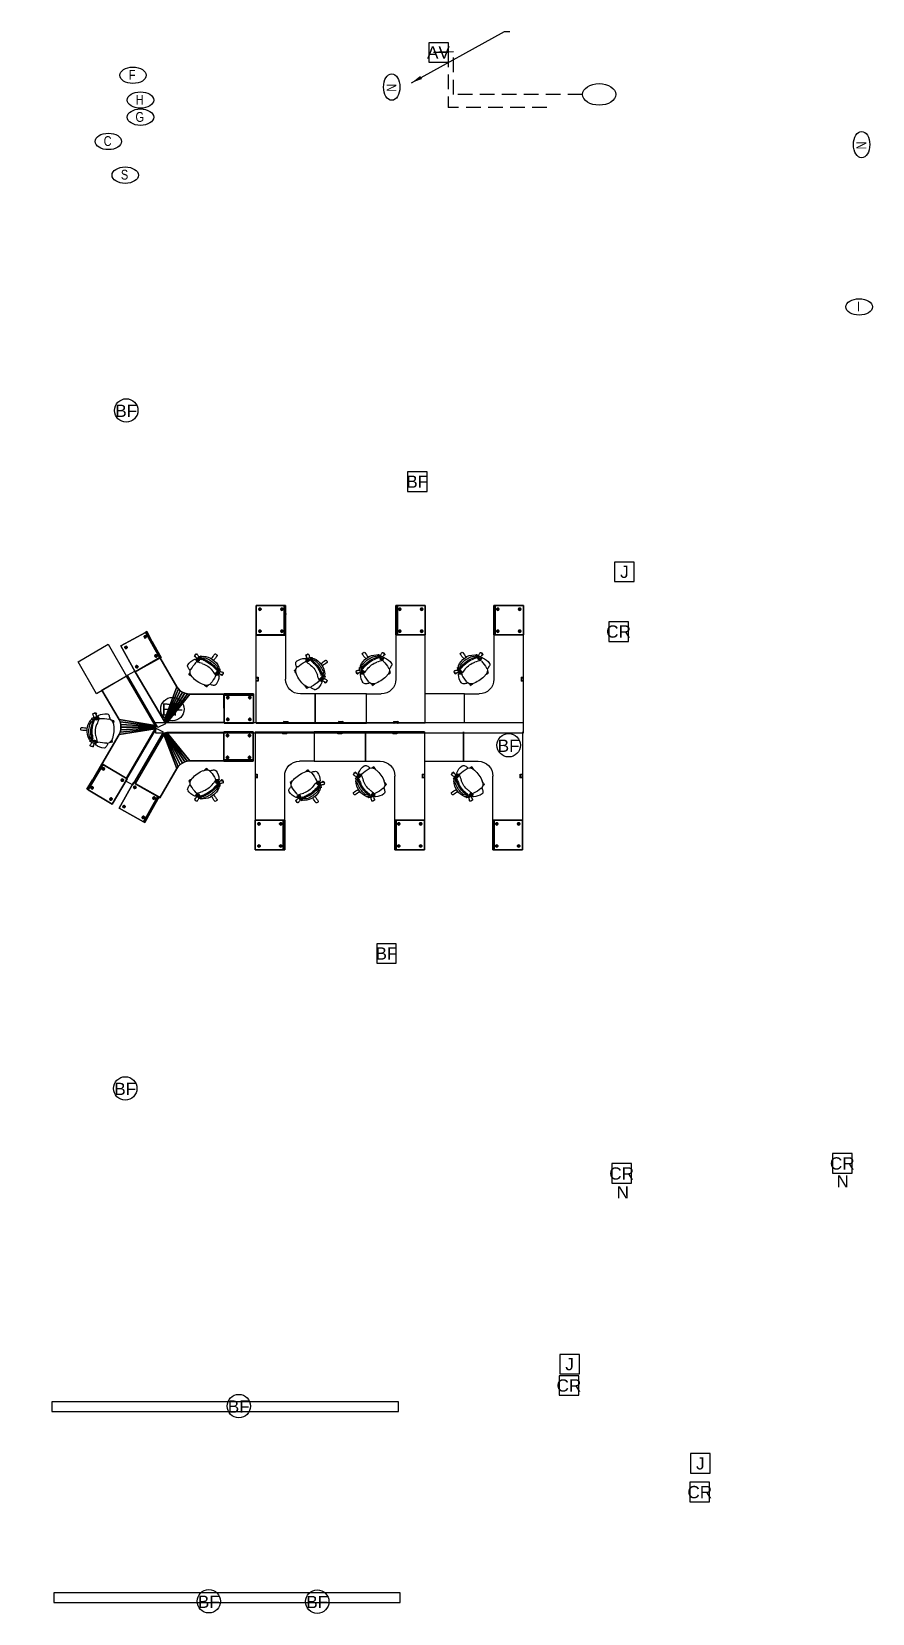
# Model space of a CAD drawing. Header units: inches. Extents: x 23 to 6400, y -2214 to 4412.
# Drawn here: x 2985 to 3671, y 3121 to 4412 of the extents above; entities that cross this region are included whole.
import ezdxf
from ezdxf.enums import TextEntityAlignment as Align

# ---------------------------------------------------------------- set-up
doc = ezdxf.new("R2010")
doc.units = ezdxf.units.IN
doc.header["$LTSCALE"] = 96
doc.header["$MEASUREMENT"] = 0
doc.linetypes.add('HIDDEN2', pattern=[0.1875, 0.125, -0.0625])
doc.linetypes.add('HIDDEN4', pattern=[0.09375, 0.0625, -0.03125])
for name, color, linetype in [('A-FURN-EXIST', 33, 'Continuous'), ('A-Powr-Demo', 1, 'HIDDEN4'), ('A-Powr-Exst', 15, 'Continuous'), ('A-Powr-Neww', 4, 'Continuous'), ('Legend 300$0$A-Powr-Neww', 4, 'Continuous')]:
    doc.layers.add(name, color=color, linetype=linetype)
doc.styles.add('OTJ_Title1', font='swiss.ttf')
doc.styles.add('XFINE_1', font='swissl.ttf', dxfattribs={"height": 1.25})
doc.styles.add('XFINE_1-8', font='swissl.ttf', dxfattribs={"height": 10})
doc.dimstyles.new('OTJ_1-8', dxfattribs={"dimscale": 96, "dimtxt": 0.09375, "dimasz": 0.09375, "dimexe": 0.0625, "dimexo": 0.15625, "dimgap": 0.046875, "dimtad": 1, "dimdec": 1, "dimzin": 3, "dimdsep": 46, "dimlunit": 4, "dimtxsty": 'XFINE_1-8', "dimblk": 'ARCHTICK', "dimcen": 0.09, "dimdle": 0.0625, "dimclrd": 15, "dimclre": 15, "dimclrt": 7, "dimadec": 0, "dimazin": 0, "dimtfac": 0.75, "dimtdec": 1, "dimtix": 1, "dimtmove": 1, "dimatfit": 3, "dimfxl": 1, "dimfrac": 1, "dimtolj": 1, "dimtzin": 0, "dimarcsym": 0})

msp = doc.modelspace()

# ---------------------------------------------------------------- texts
at = {"layer": 'A-Powr-Neww', "color": 4, "linetype": 'Continuous', "lineweight": -3, "style": 'XFINE_1-8'}
for p in [(3641.8, 3468.4), (3462.3, 3459.4)]:
    msp.add_text('N', height=10, dxfattribs=at).set_placement(p)

# ---------------------------------------------------------------- blocks, each defined once
blk = doc.blocks.new('A$C39A66B45')
blk.add_circle((16.8, 9.6), 9.55)
at = {"color": 0, "linetype": 'ByBlock', "lineweight": -2, "style": 'OTJ_Title1', "flags": 8}
blk.add_attdef('CODE', text='', height=8, dxfattribs=at).set_placement((16.8, 9.2), align=Align.MIDDLE)
blk = doc.blocks.new('A$C63DA0F89')
at = {"color": 0, "linetype": 'ByBlock', "lineweight": -2}
blk.add_lwpolyline([(8.8, 0), (24.8, 0), (24.8, 16), (8.8, 16)], close=True, dxfattribs=at)
at = {"color": 0, "linetype": 'ByBlock', "lineweight": -2, "style": 'OTJ_Title1', "flags": 8}
blk.add_attdef('CODE', text='', height=8, dxfattribs=at).set_placement((16.8, 8), align=Align.MIDDLE)
blk = doc.blocks.new('A$C727C1CD3')
at = {"color": 0, "linetype": 'ByBlock', "lineweight": -2}
blk.add_ellipse((13.7, 6.7), major_axis=(10.8, 0), ratio=0.619048, dxfattribs=at)
at = {"layer": 'Legend 300$0$A-Powr-Neww', "style": 'XFINE_1', "width": 0.8, "flags": 8}
blk.add_attdef('EQUIP', text='', height=8, dxfattribs=at).set_placement((15, 7), align=Align.MIDDLE)
blk = doc.blocks.new('_ArchTick')
at = {"color": 0, "linetype": 'ByBlock', "const_width": 0.15}
blk.add_lwpolyline([(-0.5, -0.5), (0.5, 0.5)], dxfattribs=at)
blk = doc.blocks.new('A$C4B0B04EF')
blk.add_lwpolyline([(286.1, 95.5), (3.3, 95.5), (3.3, 103.4), (286.1, 103.4)], close=True)
blk = doc.blocks.new('A$C4B0B04EF (3)')
blk.add_lwpolyline([(285.3, 103.6), (2.4, 103.6), (2.4, 95.7), (285.3, 95.7)], close=True)
blk = doc.blocks.new('A$C1C1D4BE0')
at = {"lineweight": -3}
for p, q in [((29.1, 175.2, 27.2), (53.1, 175.2, 27.2)), ((29.1, 175.1, 27.2), (53.1, 175.1, 27.2)), ((29.1, 103.1, 27.2), (29.1, 175.1, 27.2)), ((53.1, 175.1, 27.2), (53.1, 139.1, 27.2)), ((109.1, 175.2, 27.2), (133.1, 175.2, 27.2)), ((109.1, 175.1, 27.2), (133.1, 175.1, 27.2)), ((109.1, 103.1, 27.2), (109.1, 175.1, 27.2)), ((133.1, 175.1, 27.2), (133.1, 139.1, 27.2)), ((223.1, 175.1, 27.2), (223.1, 139.1, 27.2)), ((247.1, 175.1, 27.2), (223.1, 175.1, 27.2)), ((223.1, 175.1, 27.2), (247.1, 175.1, 27.2)), ((223.1, 175.1, 27.2), (247.1, 175.1, 27.2)), ((247.1, 103.1, 27.2), (247.1, 175.1, 27.2)), ((62, 159.2, 27.2), (63, 160.6, 27.2)), ((62, 159.2, 27.2), (62, 159.2, 27.2)), ((62, 159.2, 27.2), (62.3, 158.9, 27.2)), ((62.3, 158.9, 27.2), (62.5, 158.8, 27.2)), ((62.7, 159.1, 27.2), (62.5, 158.8, 27.2)), ((62.5, 158.8, 27.2), (62.5, 158.8, 27.2)), ((62.7, 159, 27.2), (62.6, 158.7, 27.2)), ((62.6, 158.7, 27.2), (62.6, 158.7, 27.2)), ((63.1, 158.3, 27.2), (62.6, 158.7, 27.2)), ((63.1, 160.7, 27.2), (63, 160.6, 27.2)), ((63.3, 160.6, 27.2), (63.1, 160.7, 27.2)), ((63.1, 158.3, 27.2), (63.2, 158.4, 27.2)), ((63.1, 158.3, 27.2), (63.1, 158.3, 27.2)), ((63.2, 158.3, 27.2), (63.2, 158.2, 27.2)), ((63.3, 158.2, 27.2), (63.2, 158.2, 27.2)), ((63.2, 156.4, 27.2), (63.7, 155, 27.2)), ((64, 155.6, 27.2), (64, 155.6, 27.2)), ((64, 155.6, 27.2), (64, 155.6, 27.2)), ((64, 155.6, 27.2), (64, 155.6, 27.2)), ((64, 155.6, 27.2), (64, 155.6, 27.2)), ((64.8, 155.8, 27.2), (65.2, 155.9, 27.2)), ((142, 159.2, 27.2), (143, 160.6, 27.2)), ((142, 159.2, 27.2), (142, 159.2, 27.2)), ((142, 159.2, 27.2), (142.3, 158.9, 27.2)), ((142.3, 158.9, 27.2), (142.4, 158.8, 27.2)), ((142.4, 158.8, 27.2), (142.5, 158.8, 27.2)), ((142.7, 159.1, 27.2), (142.5, 158.8, 27.2)), ((142.7, 159, 27.2), (142.5, 158.7, 27.2)), ((142.5, 158.7, 27.2), (142.6, 158.7, 27.2)), ((143.1, 158.3, 27.2), (142.6, 158.7, 27.2)), ((143, 160.7, 27.2), (143, 160.6, 27.2)), ((143.3, 160.6, 27.2), (143, 160.7, 27.2)), ((143.1, 158.3, 27.2), (143.2, 158.4, 27.2)), ((143.1, 158.3, 27.2), (143.1, 158.3, 27.2)), ((143.2, 158.3, 27.2), (143.2, 158.2, 27.2)), ((143.3, 158.2, 27.2), (143.2, 158.2, 27.2)), ((143.2, 156.4, 27.2), (143.7, 155, 27.2)), ((144, 155.6, 27.2), (144, 155.6, 27.2)), ((144, 155.6, 27.2), (144, 155.6, 27.2)), ((144, 155.6, 27.2), (144, 155.6, 27.2)), ((144, 155.6, 27.2), (144, 155.6, 27.2)), ((144.8, 155.8, 27.2), (145.2, 155.9, 27.2)), ((201.5, 156.8, 27.2), (201.5, 156.8, 27.2)), ((201.5, 156.8, 27.2), (201.5, 156.8, 27.2)), ((201.5, 156.8, 27.2), (201.5, 156.8, 27.2)), ((201.5, 156.8, 27.2), (201.5, 156.8, 27.2)), ((201.7, 156.9, 27.2), (201.7, 156.9, 27.2)), ((201.7, 156.9, 27.2), (201.7, 156.9, 27.2)), ((201.7, 156.9, 27.2), (201.7, 156.9, 27.2)), ((201.7, 156.9, 27.2), (201.7, 156.9, 27.2)), ((205.1, 159.5, 27.2), (205.3, 159.6, 27.2)), ((206.7, 158.6, 27.2), (205.3, 159.6, 27.2)), ((205.3, 159.6, 27.2), (205.3, 159.6, 27.2)), ((205.9, 157.2, 27.2), (206, 157.3, 27.2)), ((206, 157.4, 27.2), (206, 157.4, 27.2)), ((206.1, 157.4, 27.2), (206, 157.4, 27.2)), ((206, 157.4, 27.2), (206, 157.3, 27.2)), ((206.1, 158.2, 27.2), (206.4, 158, 27.2)), ((206.1, 157.4, 27.2), (206.4, 157.9, 27.2)), ((206.2, 158.2, 27.2), (206.4, 158, 27.2)), ((206.4, 158, 27.2), (206.4, 157.9, 27.2)), ((206.5, 158, 27.2), (206.4, 158, 27.2)), ((206.6, 158.2, 27.2), (206.5, 158, 27.2)), ((206.8, 158.6, 27.2), (206.6, 158.2, 27.2)), ((206.6, 155.5, 27.2), (206.6, 154, 27.2)), ((206.7, 158.6, 27.2), (206.8, 158.6, 27.2)), ((296.3, 155.1), (295.9, 153.7)), ((296.3, 159.3), (296.5, 159.4)), ((296.3, 156.9), (296.4, 157)), ((296.4, 157.1), (296.4, 157.1)), ((296.5, 157.1), (296.4, 157.1)), ((296.4, 157.1), (296.4, 157)), ((296.5, 159.4), (296.6, 159.4)), ((296.5, 157.1), (297, 157.4)), ((297.5, 158), (296.6, 159.4)), ((296.8, 157.8), (297, 157.5)), ((296.9, 157.8), (297.1, 157.5)), ((297, 157.5), (297, 157.4)), ((297.3, 157.7), (297.1, 157.5)), ((297.1, 157.5), (297.1, 157.5)), ((297.5, 157.9), (297.3, 157.7)), ((297.5, 158), (297.5, 157.9)), ((57.5, 144.3, 27.2), (58.2, 145.2, 27.2)), ((57.5, 144.3, 27.2), (57.5, 144.3, 27.2)), ((57.5, 144.3, 27.2), (57.8, 144, 27.2)), ((57.8, 144, 27.2), (57.9, 143.9, 27.2)), ((57.9, 143.9, 27.2), (58, 143.9, 27.2)), ((58.4, 144.4, 27.2), (58, 143.9, 27.2)), ((58.4, 144.4, 27.2), (58.1, 143.9, 27.2)), ((58.1, 143.9, 27.2), (58.1, 143.8, 27.2)), ((58.6, 143.4, 27.2), (58.1, 143.8, 27.2)), ((58.4, 144.4, 27.2), (58.4, 144.4, 27.2)), ((58.5, 144.1, 27.2), (58.5, 144.1, 27.2)), ((58.5, 144.1, 27.2), (58.5, 144.1, 27.2)), ((58.5, 144.1, 27.2), (58.5, 144.1, 27.2)), ((58.5, 144.1, 27.2), (58.5, 144.1, 27.2)), ((58.6, 143.5, 27.2), (58.8, 143.7, 27.2)), ((58.6, 143.4, 27.2), (58.6, 143.5, 27.2)), ((58.7, 143.4, 27.2), (58.9, 143.6, 27.2)), ((58.9, 143.2, 27.2), (58.7, 143.4, 27.2)), ((58.7, 143.4, 27.2), (58.7, 143.4, 27.2)), ((58.9, 143.2, 27.2), (59.2, 143.1, 27.2)), ((59.2, 143.1, 27.2), (59.3, 143.1, 27.2)), ((59.4, 143.3, 27.2), (59.3, 143.1, 27.2)), ((64, 154.6, 27.2), (63.7, 154.3, 27.2)), ((64, 154.6, 27.2), (64.9, 154.7, 27.2)), ((79.5, 143.7, 27.2), (79.4, 144.5, 27.2)), ((79.5, 143.7, 27.2), (79.4, 143.3, 27.2)), ((81.5, 143.6, 27.2), (80, 143.6, 27.2)), ((80.5, 144.9, 27.2), (80.4, 145.3, 27.2)), ((80.5, 144.1, 27.2), (80.5, 144.1, 27.2)), ((80.5, 144.1, 27.2), (80.5, 144.1, 27.2)), ((80.5, 144.1, 27.2), (80.5, 144.1, 27.2)), ((80.5, 144.1, 27.2), (80.5, 144.1, 27.2)), ((82.8, 148.6, 27.2), (82.8, 148.6, 27.2)), ((82.8, 148.6, 27.2), (82.8, 148.6, 27.2)), ((82.8, 148.6, 27.2), (82.8, 148.6, 27.2)), ((82.8, 148.6, 27.2), (82.8, 148.6, 27.2)), ((82.9, 148.5, 27.2), (82.9, 148.5, 27.2)), ((82.9, 148.5, 27.2), (82.9, 148.5, 27.2)), ((82.9, 148.5, 27.2), (82.9, 148.5, 27.2)), ((82.9, 148.5, 27.2), (82.9, 148.5, 27.2)), ((83.2, 144.3, 27.2), (83.3, 144.2, 27.2)), ((83.3, 144.2, 27.2), (83.3, 144.2, 27.2)), ((83.4, 144.2, 27.2), (83.4, 144.2, 27.2)), ((83.4, 144.1, 27.2), (83.4, 144.2, 27.2)), ((83.4, 144.1, 27.2), (83.9, 143.8, 27.2)), ((84.1, 144, 27.2), (83.9, 143.8, 27.2)), ((83.9, 143.8, 27.2), (83.9, 143.8, 27.2)), ((84.2, 144, 27.2), (84, 143.7, 27.2)), ((84.2, 143.6, 27.2), (84, 143.7, 27.2)), ((84, 143.7, 27.2), (84, 143.7, 27.2)), ((84.5, 143.4, 27.2), (84.2, 143.6, 27.2)), ((84.6, 143.4, 27.2), (84.5, 143.4, 27.2)), ((84.6, 143.4, 27.2), (85.6, 144.8, 27.2)), ((85.4, 145.1, 27.2), (85.6, 144.9, 27.2)), ((85.6, 144.9, 27.2), (85.6, 144.8, 27.2)), ((137.5, 144.3, 27.2), (138.1, 145.2, 27.2)), ((137.5, 144.3, 27.2), (137.5, 144.3, 27.2)), ((137.5, 144.3, 27.2), (137.8, 144, 27.2)), ((137.8, 144, 27.2), (137.9, 143.9, 27.2)), ((137.9, 143.9, 27.2), (138, 143.9, 27.2)), ((138.4, 144.4, 27.2), (138, 143.9, 27.2)), ((138.4, 144.4, 27.2), (138, 143.9, 27.2)), ((138, 143.9, 27.2), (138.1, 143.8, 27.2)), ((138.6, 143.4, 27.2), (138.1, 143.8, 27.2)), ((138.4, 144.4, 27.2), (138.4, 144.4, 27.2)), ((138.5, 144.1, 27.2), (138.5, 144.1, 27.2)), ((138.5, 144.1, 27.2), (138.5, 144.1, 27.2)), ((138.5, 144.1, 27.2), (138.5, 144.1, 27.2)), ((138.5, 144.1, 27.2), (138.5, 144.1, 27.2)), ((138.6, 143.5, 27.2), (138.8, 143.7, 27.2)), ((138.6, 143.4, 27.2), (138.6, 143.5, 27.2)), ((138.7, 143.4, 27.2), (138.8, 143.6, 27.2)), ((138.9, 143.2, 27.2), (138.7, 143.4, 27.2)), ((138.7, 143.4, 27.2), (138.7, 143.4, 27.2)), ((138.9, 143.2, 27.2), (139.2, 143.1, 27.2)), ((139.2, 143.1, 27.2), (139.3, 143.1, 27.2)), ((139.4, 143.3, 27.2), (139.3, 143.1, 27.2)), ((144, 154.6, 27.2), (143.7, 154.3, 27.2)), ((144, 154.6, 27.2), (144.8, 154.7, 27.2)), ((159.5, 143.7, 27.2), (159.3, 144.5, 27.2)), ((159.5, 143.7, 27.2), (159.4, 143.3, 27.2)), ((161.5, 143.6, 27.2), (160, 143.6, 27.2)), ((160.5, 144.9, 27.2), (160.4, 145.3, 27.2)), ((160.5, 144.1, 27.2), (160.5, 144.1, 27.2)), ((160.5, 144.1, 27.2), (160.5, 144.1, 27.2)), ((160.5, 144.1, 27.2), (160.5, 144.1, 27.2)), ((160.5, 144.1, 27.2), (160.5, 144.1, 27.2)), ((162.8, 148.6, 27.2), (162.8, 148.6, 27.2)), ((162.8, 148.6, 27.2), (162.8, 148.6, 27.2)), ((162.8, 148.6, 27.2), (162.8, 148.6, 27.2)), ((162.8, 148.6, 27.2), (162.8, 148.6, 27.2)), ((162.8, 148.5, 27.2), (162.8, 148.5, 27.2)), ((162.8, 148.5, 27.2), (162.8, 148.5, 27.2)), ((162.8, 148.5, 27.2), (162.8, 148.5, 27.2)), ((162.8, 148.5, 27.2), (162.8, 148.5, 27.2)), ((163.2, 144.3, 27.2), (163.2, 144.2, 27.2)), ((163.3, 144.2, 27.2), (163.2, 144.2, 27.2)), ((163.4, 144.2, 27.2), (163.4, 144.2, 27.2)), ((163.4, 144.1, 27.2), (163.4, 144.2, 27.2)), ((163.4, 144.1, 27.2), (163.9, 143.8, 27.2)), ((164.1, 144, 27.2), (163.9, 143.8, 27.2)), ((163.9, 143.8, 27.2), (163.9, 143.8, 27.2)), ((164.2, 144, 27.2), (164, 143.7, 27.2)), ((164.2, 143.6, 27.2), (164, 143.7, 27.2)), ((164, 143.7, 27.2), (164, 143.7, 27.2)), ((164.5, 143.4, 27.2), (164.2, 143.6, 27.2)), ((164.6, 143.4, 27.2), (164.5, 143.4, 27.2)), ((164.6, 143.4, 27.2), (165.6, 144.8, 27.2)), ((165.4, 145.1, 27.2), (165.6, 144.9, 27.2)), ((165.6, 144.9, 27.2), (165.6, 144.8, 27.2)), ((205.3, 154.5, 27.2), (204.9, 154.4, 27.2)), ((206.5, 153.6, 27.2), (205.6, 153.4, 27.2)), ((206.1, 154.5, 27.2), (206.1, 154.5, 27.2)), ((206.1, 154.5, 27.2), (206.1, 154.5, 27.2)), ((206.1, 154.5, 27.2), (206.1, 154.5, 27.2)), ((206.1, 154.5, 27.2), (206.1, 154.5, 27.2)), ((206.5, 153.6, 27.2), (206.8, 153.4, 27.2)), ((214.7, 144.5, 27.2), (214.8, 144.4, 27.2)), ((214.9, 144.4, 27.2), (214.8, 144.4, 27.2)), ((215.2, 144.7, 27.2), (214.9, 144.4, 27.2)), ((215.3, 144.9, 27.2), (215, 145.1, 27.2)), ((215.3, 144.9, 27.2), (215.1, 145.1, 27.2)), ((216.1, 146.2, 27.2), (215.2, 146.8, 27.2)), ((215.2, 146, 27.2), (215.8, 145.6, 27.2)), ((215.2, 146, 27.2), (215.2, 145.9, 27.2)), ((215.2, 145.9, 27.2), (215.7, 145.5, 27.2)), ((215.2, 145.6, 27.2), (215.2, 145.6, 27.2)), ((215.2, 145.6, 27.2), (215.2, 145.6, 27.2)), ((215.2, 145.6, 27.2), (215.2, 145.6, 27.2)), ((215.2, 145.6, 27.2), (215.2, 145.6, 27.2)), ((215.2, 144.7, 27.2), (215.3, 144.8, 27.2)), ((215.4, 145, 27.2), (215.3, 144.9, 27.2)), ((215.3, 144.9, 27.2), (215.3, 144.8, 27.2)), ((215.4, 145, 27.2), (215.7, 145.5, 27.2)), ((215.7, 145.5, 27.2), (215.7, 145.5, 27.2)), ((215.9, 145.8, 27.2), (215.8, 145.6, 27.2)), ((215.8, 145.6, 27.2), (215.8, 145.6, 27.2)), ((216.1, 146.1, 27.2), (215.9, 145.8, 27.2)), ((216.1, 146.2, 27.2), (216.1, 146.1, 27.2)), ((274.1, 143.8), (274, 143.6)), ((275, 142.2), (274, 143.6)), ((274, 143.6), (274, 143.6)), ((275, 142.2), (275.4, 142.3)), ((275, 142.2), (275, 142.2)), ((275.4, 142.8), (275.6, 142.5)), ((275.4, 142.8), (275.6, 142.5)), ((275.4, 142.3), (275.6, 142.4)), ((275.6, 142.5), (275.7, 142.5)), ((275.6, 142.4), (275.6, 142.5)), ((276.2, 142.9), (275.7, 142.5)), ((276.2, 142.9), (276.2, 143)), ((276.2, 143), (276.3, 143)), ((276.2, 142.9), (276.2, 142.9)), ((276.4, 143), (276.3, 143)), ((276.7, 147.3), (276.7, 147.2)), ((276.7, 147.3), (276.7, 147.3)), ((276.7, 147.3), (276.7, 147.2)), ((276.7, 147.2), (276.7, 147.2)), ((276.8, 147.4), (276.8, 147.4)), ((276.8, 147.4), (276.8, 147.4)), ((276.8, 147.4), (276.8, 147.4)), ((276.8, 147.4), (276.8, 147.4)), ((278.1, 142.3), (279.6, 142.3)), ((279.1, 143.6), (279.2, 144.1)), ((279.1, 142.8), (279.1, 142.8)), ((279.1, 142.8), (279.1, 142.8)), ((279.1, 142.8), (279.1, 142.8)), ((279.1, 142.8), (279.1, 142.8)), ((280, 142.5), (280.2, 143.3)), ((280, 142.5), (280.2, 142.1)), ((294.8, 154.6), (294.4, 154.7)), ((295.6, 153.3), (294.7, 153.4)), ((295.5, 154.3), (295.5, 154.3)), ((295.5, 154.3), (295.5, 154.3)), ((295.5, 154.3), (295.5, 154.3)), ((295.5, 154.3), (295.5, 154.3)), ((295.6, 153.3), (295.9, 153.1)), ((300.2, 142), (300.3, 141.9)), ((300.7, 142), (300.3, 141.8)), ((300.9, 142.2), (300.7, 142.4)), ((300.7, 142), (300.9, 142.1)), ((300.9, 142.2), (300.8, 142.4)), ((301, 142.2), (300.9, 142.2)), ((300.9, 142.2), (300.9, 142.1)), ((301, 142.8), (301, 142.8)), ((301, 142.8), (301, 142.8)), ((301, 142.8), (301, 142.8)), ((301, 142.8), (301, 142.8)), ((301, 142.2), (301.5, 142.6)), ((301.2, 143.2), (301.6, 142.6)), ((301.2, 143.2), (301.2, 143.2)), ((301.2, 143.1), (301.5, 142.6)), ((302.1, 143.1), (301.4, 144)), ((301.5, 142.6), (301.5, 142.6)), ((301.8, 142.8), (301.6, 142.6)), ((301.6, 142.6), (301.6, 142.6)), ((302.1, 143), (301.8, 142.8)), ((302.1, 143.1), (302.1, 143)), ((29.1, 140.5, 27.2), (29.1, 140.7, 27.2)), ((30.5, 140.7, 27.2), (29.1, 140.7, 27.2)), ((29.1, 137.5, 27.2), (29.1, 137.7, 27.2)), ((29.1, 137.5, 27.2), (30.5, 137.5, 27.2)), ((30.7, 137.7, 27.2), (30.7, 140.5, 27.2)), ((70.5, 135.5, 27.2), (70.4, 135.3, 27.2)), ((70.4, 135.3, 27.2), (70.4, 135.3, 27.2)), ((70.6, 135, 27.2), (70.4, 135.3, 27.2)), ((70.6, 135, 27.2), (70.8, 134.9, 27.2)), ((70.9, 134.9, 27.2), (70.8, 134.9, 27.2)), ((70.9, 134.9, 27.2), (71.1, 135.1, 27.2)), ((70.9, 134.9, 27.2), (71, 135.1, 27.2)), ((70.9, 134.8, 27.2), (70.9, 134.9, 27.2)), ((70.9, 134.8, 27.2), (71.4, 134.4, 27.2)), ((71.5, 134.4, 27.2), (71.4, 134.4, 27.2)), ((71.5, 135, 27.2), (71.5, 135, 27.2)), ((71.5, 135, 27.2), (71.5, 135, 27.2)), ((71.5, 135, 27.2), (71.5, 135, 27.2)), ((71.5, 135, 27.2), (71.5, 135, 27.2)), ((71.8, 134.9, 27.2), (71.5, 134.4, 27.2)), ((71.9, 134.9, 27.2), (71.6, 134.4, 27.2)), ((71.7, 134.2, 27.2), (71.6, 134.4, 27.2)), ((71.6, 134.4, 27.2), (71.6, 134.4, 27.2)), ((72.1, 134.1, 27.2), (71.7, 134.2, 27.2)), ((71.9, 134.9, 27.2), (71.9, 134.9, 27.2)), ((72.1, 134.1, 27.2), (72.8, 135, 27.2)), ((72.1, 134.1, 27.2), (72.1, 134.1, 27.2)), ((150.5, 135.5, 27.2), (150.4, 135.3, 27.2)), ((150.4, 135.3, 27.2), (150.4, 135.3, 27.2)), ((150.6, 135, 27.2), (150.4, 135.3, 27.2)), ((150.6, 135, 27.2), (150.8, 134.9, 27.2)), ((150.8, 134.9, 27.2), (151, 135.1, 27.2)), ((150.8, 134.9, 27.2), (150.8, 134.9, 27.2)), ((150.9, 134.9, 27.2), (151.1, 135.1, 27.2)), ((150.9, 134.8, 27.2), (150.9, 134.9, 27.2)), ((150.9, 134.8, 27.2), (151.4, 134.4, 27.2)), ((151.5, 134.4, 27.2), (151.4, 134.4, 27.2)), ((151.5, 135, 27.2), (151.5, 135, 27.2)), ((151.5, 135, 27.2), (151.5, 135, 27.2)), ((151.5, 135, 27.2), (151.5, 135, 27.2)), ((151.5, 135, 27.2), (151.5, 135, 27.2)), ((151.8, 134.9, 27.2), (151.5, 134.4, 27.2)), ((151.9, 134.9, 27.2), (151.5, 134.4, 27.2)), ((151.7, 134.2, 27.2), (151.5, 134.4, 27.2)), ((151.5, 134.4, 27.2), (151.5, 134.4, 27.2)), ((152.1, 134.1, 27.2), (151.7, 134.2, 27.2)), ((151.9, 134.9, 27.2), (151.9, 134.9, 27.2)), ((152.1, 134.1, 27.2), (152.7, 135, 27.2)), ((152.1, 134.1, 27.2), (152.1, 134.1, 27.2)), ((189.6, 137.3, 27.2), (189.5, 137.1, 27.2)), ((189.5, 137.1, 27.2), (189.5, 137, 27.2)), ((190.9, 136.1, 27.2), (189.5, 137, 27.2)), ((190.9, 136.1, 27.2), (191, 136.1, 27.2)), ((191, 136.1, 27.2), (191.3, 136.3, 27.2)), ((191.1, 136.7, 27.2), (191.4, 136.5, 27.2)), ((191.2, 136.8, 27.2), (191.4, 136.6, 27.2)), ((191.3, 136.3, 27.2), (191.4, 136.5, 27.2)), ((191.4, 136.6, 27.2), (191.5, 136.6, 27.2)), ((191.4, 136.5, 27.2), (191.4, 136.5, 27.2)), ((191.8, 137.1, 27.2), (191.5, 136.6, 27.2)), ((191.8, 137.2, 27.2), (191.8, 137.2, 27.2)), ((191.8, 137.1, 27.2), (191.8, 137.2, 27.2)), ((192, 137.3, 27.2), (191.9, 137.2, 27.2)), ((191.9, 137.2, 27.2), (191.9, 137.2, 27.2)), ((193.8, 137.3, 27.2), (195.2, 137.7, 27.2)), ((194.3, 138.8, 27.2), (194.2, 139.3, 27.2)), ((194.6, 138.1, 27.2), (194.6, 138.1, 27.2)), ((194.6, 138.1, 27.2), (194.6, 138.1, 27.2)), ((194.6, 138.1, 27.2), (194.6, 138.1, 27.2)), ((194.6, 138.1, 27.2), (194.6, 138.1, 27.2)), ((195.6, 138, 27.2), (195.5, 138.9, 27.2)), ((195.6, 138, 27.2), (195.9, 137.7, 27.2)), ((205.8, 131.6, 27.2), (204.9, 132.2, 27.2)), ((205.7, 132.4, 27.2), (206.3, 132, 27.2)), ((205.8, 132.4, 27.2), (206.3, 132.1, 27.2)), ((205.8, 132.4, 27.2), (205.8, 132.4, 27.2)), ((205.8, 131.6, 27.2), (205.9, 131.5, 27.2)), ((205.9, 131.5, 27.2), (206.2, 131.8, 27.2)), ((206.1, 132.6, 27.2), (206.1, 132.6, 27.2)), ((206.1, 132.6, 27.2), (206.1, 132.6, 27.2)), ((206.1, 132.6, 27.2), (206.1, 132.6, 27.2)), ((206.1, 132.6, 27.2), (206.1, 132.6, 27.2)), ((206.2, 131.8, 27.2), (206.3, 132, 27.2)), ((206.3, 132.1, 27.2), (206.4, 132.1, 27.2)), ((206.3, 132, 27.2), (206.3, 132, 27.2)), ((206.7, 132.6, 27.2), (206.4, 132.1, 27.2)), ((206.8, 132.7, 27.2), (206.5, 132.9, 27.2)), ((206.7, 132.7, 27.2), (206.5, 132.8, 27.2)), ((206.7, 132.6, 27.2), (206.7, 132.7, 27.2)), ((206.9, 132.9, 27.2), (206.8, 132.7, 27.2)), ((206.8, 132.7, 27.2), (206.8, 132.7, 27.2)), ((206.9, 133.4, 27.2), (207.1, 133.3, 27.2)), ((206.9, 132.9, 27.2), (207.1, 133.3, 27.2)), ((207.1, 133.3, 27.2), (207.1, 133.3, 27.2)), ((245.4, 140.5, 27.2), (245.4, 137.7, 27.2)), ((247.1, 140.7, 27.2), (245.7, 140.7, 27.2)), ((245.7, 137.5, 27.2), (247.1, 137.5, 27.2)), ((247.1, 140.7, 27.2), (247.1, 140.5, 27.2)), ((247.1, 137.7, 27.2), (247.1, 137.5, 27.2)), ((287.4, 132.9), (286.8, 133.8)), ((287.4, 132.9), (287.5, 132.8)), ((287.5, 132.8), (287.8, 133)), ((287.6, 133.7), (288, 133.2)), ((287.6, 133.7), (287.7, 133.7)), ((287.7, 133.7), (288.1, 133.2)), ((287.8, 133), (288, 133.1)), ((288, 133.7), (288, 133.7)), ((288, 133.7), (288, 133.7)), ((288, 133.7), (288, 133.7)), ((288, 133.7), (288, 133.7)), ((288, 133.1), (288, 133.2)), ((288.6, 133.6), (288.1, 133.2)), ((288.1, 133.2), (288.1, 133.2)), ((288.7, 133.6), (288.5, 133.9)), ((288.7, 133.6), (288.5, 133.8)), ((288.6, 133.6), (288.7, 133.6)), ((288.7, 133.6), (288.8, 133.6)), ((288.9, 133.8), (288.8, 133.6)), ((288.9, 133.8), (289.2, 134)), ((289.1, 134.2), (289.2, 134.1)), ((289.2, 134), (289.2, 134.1)), ((300.3, 141.8), (300.3, 141.9)), ((77.1, 127.1, 27.2), (65.1, 127.1, 27.2)), ((77.1, 103.1, 27.2), (77.1, 127.1, 27.2)), ((77.1, 127.1, 27.2), (109.1, 127.1, 27.2)), ((77.1, 103.1, 27.2), (77.1, 127.1, 27.2)), ((157.1, 127.1, 27.2), (145.1, 127.1, 27.2)), ((157.1, 103.1, 27.2), (157.1, 127.1, 27.2)), ((157.1, 127.1, 27.2), (199.1, 127.1, 27.2)), ((157.1, 103.1, 27.2), (157.1, 127.1, 27.2)), ((199.1, 127.1, 27.2), (199.1, 103.1, 27.2)), ((199.1, 103.1, 27.2), (199.1, 127.1, 27.2)), ((199.1, 127.1, 27.2), (211.1, 127.1, 27.2)), ((131.4, 104.5, 27.2), (131.4, 103.1, 27.2)), ((134.4, 104.7, 27.2), (131.7, 104.7, 27.2)), ((134.7, 103.1, 27.2), (134.7, 104.5, 27.2)), ((176.4, 104.5, 27.2), (176.4, 103.1, 27.2)), ((179.4, 104.7, 27.2), (176.7, 104.7, 27.2)), ((179.7, 103.1, 27.2), (179.7, 104.5, 27.2)), ((221.4, 104.5, 27.2), (221.4, 103.1, 27.2)), ((224.4, 104.7, 27.2), (221.7, 104.7, 27.2)), ((224.7, 103.1, 27.2), (224.7, 104.5, 27.2)), ((363.4, 105.2), (363.3, 104.8)), ((363.3, 104.8), (363.3, 104.6)), ((363.3, 104.6), (363.4, 104.6)), ((363.4, 105.2), (364.5, 105.3)), ((363.4, 105.2), (363.4, 105.2)), ((364, 104.6), (363.4, 104.5)), ((364, 104.6), (363.4, 104.6)), ((363.4, 104.5), (363.4, 104.5)), ((363.4, 103.8), (363.4, 104.5)), ((363.4, 103.8), (363.5, 103.8)), ((363.4, 103.5), (363.4, 103.7)), ((363.5, 103.7), (363.4, 103.7)), ((363.4, 103.5), (363.6, 103.1)), ((363.5, 103.8), (363.7, 103.8)), ((363.5, 103.7), (363.8, 103.8)), ((363.9, 104.3), (363.9, 104.3)), ((363.9, 104.3), (363.9, 104.3)), ((363.9, 104.3), (363.9, 104.3)), ((363.9, 104.3), (363.9, 104.3)), ((364, 104.6), (364, 104.6)), ((375.4, 106.8), (375, 106.9)), ((375.4, 106.8), (376.1, 106.3)), ((376.3, 108.6), (375.6, 107.3)), ((376.2, 107.5), (376.2, 107.5)), ((376.2, 107.5), (376.2, 107.5)), ((376.2, 107.5), (376.2, 107.5)), ((376.2, 107.5), (376.2, 107.5)), ((376.9, 107.1), (377.3, 106.8)), ((377.7, 111.3), (377.6, 111)), ((377.6, 111), (377.7, 110.7)), ((377.7, 111.4), (379.4, 111.5)), ((377.7, 111.4), (377.7, 111.3)), ((378, 110.7), (377.7, 110.6)), ((378, 110.7), (377.7, 110.7)), ((377.7, 110.7), (377.7, 110.7)), ((377.7, 110.6), (377.7, 110.6)), ((377.7, 110), (377.7, 110.6)), ((377.7, 110), (377.8, 109.9)), ((377.8, 109.9), (377.7, 109.8)), ((377.7, 109.7), (377.7, 109.8)), ((377.8, 109.9), (377.8, 109.9)), ((379.5, 111.5), (379.4, 111.5)), ((379.6, 111.3), (379.5, 111.5)), ((381.2, 107.3), (381.2, 107.3)), ((381.2, 107.3), (381.2, 107.3)), ((381.2, 107.3), (381.2, 107.3)), ((381.2, 107.3), (381.2, 107.3)), ((381.3, 107.2), (381.3, 107.2)), ((381.3, 107.2), (381.3, 107.2)), ((381.3, 107.2), (381.3, 107.2)), ((381.3, 107.2), (381.3, 107.2)), ((29.9, 96.1, 27.2), (29.9, 24.1, 27.2)), ((77.9, 96.1, 27.2), (77.9, 72.1, 27.2)), ((77.9, 72.1, 27.2), (77.9, 96.1, 27.2)), ((109.1, 103.1, 27.2), (157.1, 103.1, 27.2)), ((109.9, 96.1, 27.2), (109.9, 24.1, 27.2)), ((109.9, 96.1, 27.2), (157.9, 96.1, 27.2)), ((131.7, 103.1, 27.2), (131.4, 103.1, 27.2)), ((132.3, 96.1, 27.2), (132.3, 94.7, 27.2)), ((132.3, 96.1, 27.2), (132.5, 96.1, 27.2)), ((132.5, 94.5, 27.2), (135.3, 94.5, 27.2)), ((134.7, 103.1, 27.2), (134.4, 103.1, 27.2)), ((135.3, 96.1, 27.2), (135.5, 96.1, 27.2)), ((135.5, 94.7, 27.2), (135.5, 96.1, 27.2)), ((199.1, 103.1, 27.2), (157.1, 103.1, 27.2)), ((157.9, 96.1, 27.2), (157.9, 72.1, 27.2)), ((157.9, 72.1, 27.2), (157.9, 96.1, 27.2)), ((157.9, 96.1, 27.2), (199.9, 96.1, 27.2)), ((176.7, 103.1, 27.2), (176.4, 103.1, 27.2)), ((177.3, 96.1, 27.2), (177.5, 96.1, 27.2)), ((177.3, 96.1, 27.2), (177.3, 94.7, 27.2)), ((177.5, 94.5, 27.2), (180.3, 94.5, 27.2)), ((179.7, 103.1, 27.2), (179.4, 103.1, 27.2)), ((180.3, 96.1, 27.2), (180.5, 96.1, 27.2)), ((180.5, 94.7, 27.2), (180.5, 96.1, 27.2)), ((247.1, 103.1, 27.2), (199.1, 103.1, 27.2)), ((199.9, 96.1, 27.2), (199.9, 72.1, 27.2)), ((247.9, 96.1, 27.2), (199.9, 96.1, 27.2)), ((199.9, 96.1, 27.2), (199.9, 72.1, 27.2)), ((221.7, 103.1, 27.2), (221.4, 103.1, 27.2)), ((222.3, 96.1, 27.2), (222.5, 96.1, 27.2)), ((222.3, 96.1, 27.2), (222.3, 94.7, 27.2)), ((222.5, 94.5, 27.2), (225.3, 94.5, 27.2)), ((224.7, 103.1, 27.2), (224.4, 103.1, 27.2)), ((225.3, 96.1, 27.2), (225.5, 96.1, 27.2)), ((225.5, 94.7, 27.2), (225.5, 96.1, 27.2)), ((247.9, 96.1, 27.2), (247.9, 24.1, 27.2)), ((363.8, 103.1), (363.6, 103.1)), ((363.6, 103.1), (363.6, 103.1)), ((364.7, 89.2), (364.8, 89.6)), ((364.7, 89.2), (364.7, 89)), ((364.8, 88.9), (364.7, 89)), ((364.7, 88.8), (364.8, 88.9)), ((364.7, 88.8), (364.8, 88.2)), ((365, 89.6), (364.8, 89.6)), ((364.8, 89.6), (364.8, 89.6)), ((364.8, 88.9), (365.1, 89)), ((364.8, 88.9), (365.1, 88.9)), ((365.4, 88.2), (364.8, 88.2)), ((365.5, 88.2), (364.8, 88.1)), ((364.8, 88.2), (364.8, 88.2)), ((364.8, 87.8), (364.8, 88.1)), ((364.8, 88.1), (364.8, 88.1)), ((364.9, 87.5), (364.8, 87.8)), ((365, 87.5), (364.9, 87.5)), ((365, 87.5), (366.1, 87.6)), ((365.2, 88.5), (365.2, 88.5)), ((365.2, 88.5), (365.2, 88.5)), ((365.2, 88.5), (365.2, 88.5)), ((365.2, 88.5), (365.2, 88.5)), ((365.5, 88.2), (365.5, 88.2)), ((377.1, 88), (376.7, 87.8)), ((377.1, 88), (377.6, 88.6)), ((378.2, 86.4), (377.3, 87.5)), ((378, 87.5), (378, 87.5)), ((378, 87.5), (378, 87.5)), ((378, 87.5), (378, 87.5)), ((378, 87.5), (378, 87.5)), ((378.6, 88), (378.9, 88.3)), ((379.9, 85.5), (379.9, 85.4)), ((379.9, 85.4), (379.9, 85.4)), ((379.9, 85.3), (379.9, 85.3)), ((379.9, 85.3), (379.9, 84.7)), ((379.9, 85.3), (379.9, 85.3)), ((380, 84.6), (379.9, 84.7)), ((379.9, 84.5), (380, 84.6)), ((380, 84.3), (379.9, 84.5)), ((380.3, 84.7), (380, 84.6)), ((380.3, 84.6), (380, 84.6)), ((380.1, 83.9), (380, 84.3)), ((380.1, 83.9), (381.8, 84.1)), ((380.1, 83.9), (380.1, 83.9)), ((381.9, 84.1), (381.8, 84.1)), ((381.9, 84.3), (381.9, 84.1)), ((77.9, 72.1, 27.2), (65.9, 72.1, 27.2)), ((70.1, 66.3, 27.2), (69.9, 66, 27.2)), ((69.9, 66, 27.2), (69.9, 65.9, 27.2)), ((70.1, 65.8, 27.2), (69.9, 65.9, 27.2)), ((70.1, 66.3, 27.2), (70.2, 66.5, 27.2)), ((70.2, 66.5, 27.2), (70.5, 66.3, 27.2)), ((70.2, 66.5, 27.2), (70.2, 66.5, 27.2)), ((70.3, 66.6, 27.2), (70.6, 67.1, 27.2)), ((70.3, 66.6, 27.2), (70.5, 66.4, 27.2)), ((70.3, 66.6, 27.2), (70.3, 66.6, 27.2)), ((70.7, 67.1, 27.2), (70.6, 67.1, 27.2)), ((70.8, 67.4, 27.2), (70.7, 67.2, 27.2)), ((71.3, 66.8, 27.2), (70.7, 67.2, 27.2)), ((70.7, 67.2, 27.2), (70.7, 67.2, 27.2)), ((71.2, 66.8, 27.2), (70.7, 67.1, 27.2)), ((71.1, 67.7, 27.2), (70.8, 67.4, 27.2)), ((70.9, 66.7, 27.2), (70.9, 66.7, 27.2)), ((70.9, 66.7, 27.2), (70.9, 66.7, 27.2)), ((70.9, 66.7, 27.2), (70.9, 66.7, 27.2)), ((70.9, 66.7, 27.2), (70.9, 66.7, 27.2)), ((71.2, 67.7, 27.2), (71.1, 67.7, 27.2)), ((71.2, 67.7, 27.2), (72.1, 67, 27.2)), ((71.3, 66.8, 27.2), (71.2, 66.8, 27.2)), ((109.9, 72.1, 27.2), (77.9, 72.1, 27.2)), ((157.9, 72.1, 27.2), (145.9, 72.1, 27.2)), ((150, 66.3, 27.2), (149.9, 66, 27.2)), ((149.9, 66, 27.2), (149.9, 65.9, 27.2)), ((150.1, 65.8, 27.2), (149.9, 65.9, 27.2)), ((150, 66.3, 27.2), (150.2, 66.5, 27.2)), ((150.2, 66.5, 27.2), (150.5, 66.3, 27.2)), ((150.2, 66.5, 27.2), (150.2, 66.5, 27.2)), ((150.3, 66.6, 27.2), (150.6, 67.1, 27.2)), ((150.3, 66.6, 27.2), (150.5, 66.4, 27.2)), ((150.3, 66.6, 27.2), (150.3, 66.6, 27.2)), ((150.7, 67.1, 27.2), (150.6, 67.1, 27.2)), ((150.8, 67.4, 27.2), (150.7, 67.2, 27.2)), ((151.2, 66.8, 27.2), (150.7, 67.2, 27.2)), ((150.7, 67.2, 27.2), (150.7, 67.2, 27.2)), ((151.2, 66.8, 27.2), (150.7, 67.1, 27.2)), ((151.1, 67.7, 27.2), (150.8, 67.4, 27.2)), ((150.9, 66.7, 27.2), (150.9, 66.7, 27.2)), ((150.9, 66.7, 27.2), (150.9, 66.7, 27.2)), ((150.9, 66.7, 27.2), (150.9, 66.7, 27.2)), ((150.9, 66.7, 27.2), (150.9, 66.7, 27.2)), ((151.1, 67.7, 27.2), (152.1, 67, 27.2)), ((151.1, 67.7, 27.2), (151.1, 67.7, 27.2)), ((151.2, 66.8, 27.2), (151.2, 66.8, 27.2)), ((199.9, 72.1, 27.2), (157.9, 72.1, 27.2)), ((199.9, 72.1, 27.2), (211.9, 72.1, 27.2)), ((204.9, 65.1, 27.2), (204.2, 64.2, 27.2)), ((204.9, 65.1, 27.2), (204.9, 65.1, 27.2)), ((204.9, 65.1, 27.2), (205.3, 65, 27.2)), ((205.1, 64.3, 27.2), (205.5, 64.8, 27.2)), ((205.2, 64.3, 27.2), (205.5, 64.8, 27.2)), ((205.3, 65, 27.2), (205.4, 64.9, 27.2)), ((205.4, 64.9, 27.2), (205.5, 64.8, 27.2)), ((205.5, 64.8, 27.2), (205.6, 64.8, 27.2)), ((206.1, 64.4, 27.2), (205.6, 64.8, 27.2)), ((287.4, 66.4), (286.8, 65.5)), ((287.4, 66.4), (287.5, 66.4)), ((287.5, 66.4), (287.8, 66.2)), ((287.6, 65.5), (288, 66.1)), ((287.6, 65.5), (287.7, 65.5)), ((287.7, 65.5), (288.1, 66)), ((287.8, 66.2), (288, 66.1)), ((288, 66.1), (288, 66.1)), ((288, 65.5), (288, 65.5)), ((288, 65.5), (288, 65.5)), ((288, 65.5), (288, 65.5)), ((288, 65.5), (288, 65.5)), ((288.1, 66), (288.1, 66)), ((288.6, 65.7), (288.1, 66)), ((288.7, 65.6), (288.5, 65.4)), ((288.7, 65.6), (288.5, 65.3)), ((288.6, 65.7), (288.7, 65.6)), ((288.7, 65.6), (288.8, 65.6)), ((288.9, 65.5), (288.8, 65.6)), ((288.9, 65.5), (289.2, 65.2)), ((289.1, 65), (289.2, 65.1)), ((289.2, 65.2), (289.2, 65.1)), ((29.9, 61.5, 27.2), (29.9, 61.7, 27.2)), ((31.3, 61.7, 27.2), (29.9, 61.7, 27.2)), ((29.9, 58.5, 27.2), (29.9, 58.7, 27.2)), ((29.9, 58.5, 27.2), (31.3, 58.5, 27.2)), ((31.6, 58.7, 27.2), (31.6, 61.5, 27.2)), ((53.9, 24.1, 27.2), (53.9, 60.1, 27.2)), ((60.9, 53.1, 27.2), (61.1, 53.5, 27.2)), ((60.9, 53.1, 27.2), (61.8, 52.4, 27.2)), ((60.9, 53.1, 27.2), (60.9, 53.1, 27.2)), ((61.1, 53.5, 27.2), (61.2, 53.6, 27.2)), ((61.8, 53.3, 27.2), (61.2, 53.6, 27.2)), ((61.2, 53.6, 27.2), (61.2, 53.6, 27.2)), ((61.6, 54.3, 27.2), (61.3, 53.8, 27.2)), ((61.3, 53.7, 27.2), (61.3, 53.8, 27.2)), ((61.8, 53.3, 27.2), (61.3, 53.7, 27.2)), ((61.6, 54.3, 27.2), (61.7, 54.3, 27.2)), ((61.8, 54.6, 27.2), (61.7, 54.4, 27.2)), ((61.7, 54.3, 27.2), (61.7, 54.4, 27.2)), ((61.7, 54.3, 27.2), (61.9, 54.1, 27.2)), ((61.7, 54.3, 27.2), (62, 54.2, 27.2)), ((61.8, 54.6, 27.2), (62.1, 54.8, 27.2)), ((61.8, 53.7, 27.2), (61.8, 53.7, 27.2)), ((61.8, 53.7, 27.2), (61.8, 53.7, 27.2)), ((61.8, 53.7, 27.2), (61.8, 53.7, 27.2)), ((61.8, 53.7, 27.2), (61.8, 53.7, 27.2)), ((61.8, 53.3, 27.2), (61.8, 53.3, 27.2)), ((62.1, 54.8, 27.2), (62.2, 54.8, 27.2)), ((62.3, 54.7, 27.2), (62.2, 54.8, 27.2)), ((81.4, 61.2, 27.2), (81.2, 61.5, 27.2)), ((81.4, 61.2, 27.2), (81.5, 60.3, 27.2)), ((83.2, 62, 27.2), (81.8, 61.5, 27.2)), ((82.4, 61.2, 27.2), (82.4, 61.2, 27.2)), ((82.4, 61.2, 27.2), (82.4, 61.2, 27.2)), ((82.4, 61.2, 27.2), (82.4, 61.2, 27.2)), ((82.4, 61.2, 27.2), (82.4, 61.2, 27.2)), ((82.7, 60.4, 27.2), (82.8, 60, 27.2)), ((85, 61.9, 27.2), (85.1, 62, 27.2)), ((85.2, 62, 27.2), (85.1, 62, 27.2)), ((85.2, 62.1, 27.2), (85.5, 62.6, 27.2)), ((85.2, 62.1, 27.2), (85.2, 62, 27.2)), ((85.2, 62, 27.2), (85.2, 62, 27.2)), ((85.6, 62.6, 27.2), (85.5, 62.6, 27.2)), ((85.7, 62.9, 27.2), (85.6, 62.7, 27.2)), ((85.9, 62.5, 27.2), (85.6, 62.7, 27.2)), ((85.6, 62.7, 27.2), (85.6, 62.7, 27.2)), ((85.8, 62.4, 27.2), (85.6, 62.6, 27.2)), ((86, 63.2, 27.2), (85.7, 62.9, 27.2)), ((86.1, 63.2, 27.2), (86, 63.2, 27.2)), ((86.1, 63.2, 27.2), (87.5, 62.2, 27.2)), ((87.4, 61.9, 27.2), (87.5, 62.1, 27.2)), ((87.5, 62.1, 27.2), (87.5, 62.2, 27.2)), ((109.9, 61.5, 27.2), (109.9, 61.7, 27.2)), ((111.3, 61.7, 27.2), (109.9, 61.7, 27.2)), ((109.9, 58.5, 27.2), (109.9, 58.7, 27.2)), ((109.9, 58.5, 27.2), (111.3, 58.5, 27.2)), ((111.5, 58.7, 27.2), (111.5, 61.5, 27.2)), ((133.9, 24.1, 27.2), (133.9, 60.1, 27.2)), ((140.9, 53.1, 27.2), (141, 53.5, 27.2)), ((140.9, 53.1, 27.2), (141.8, 52.4, 27.2)), ((140.9, 53.1, 27.2), (140.9, 53.1, 27.2)), ((141, 53.5, 27.2), (141.2, 53.6, 27.2)), ((141.8, 53.3, 27.2), (141.2, 53.6, 27.2)), ((141.2, 53.6, 27.2), (141.2, 53.6, 27.2)), ((141.6, 54.3, 27.2), (141.3, 53.8, 27.2)), ((141.3, 53.7, 27.2), (141.3, 53.8, 27.2)), ((141.8, 53.3, 27.2), (141.3, 53.7, 27.2)), ((141.6, 54.3, 27.2), (141.7, 54.3, 27.2)), ((141.8, 54.6, 27.2), (141.7, 54.4, 27.2)), ((141.7, 54.3, 27.2), (141.7, 54.4, 27.2)), ((141.7, 54.3, 27.2), (141.9, 54.1, 27.2)), ((141.7, 54.3, 27.2), (141.9, 54.2, 27.2)), ((141.8, 54.6, 27.2), (142.1, 54.8, 27.2)), ((141.8, 53.7, 27.2), (141.8, 53.7, 27.2)), ((141.8, 53.7, 27.2), (141.8, 53.7, 27.2)), ((141.8, 53.7, 27.2), (141.8, 53.7, 27.2)), ((141.8, 53.7, 27.2), (141.8, 53.7, 27.2)), ((141.8, 53.3, 27.2), (141.8, 53.3, 27.2)), ((142.3, 54.7, 27.2), (142.1, 54.8, 27.2)), ((142.1, 54.8, 27.2), (142.1, 54.8, 27.2)), ((161.4, 61.2, 27.2), (161.1, 61.5, 27.2)), ((161.4, 61.2, 27.2), (161.5, 60.3, 27.2)), ((163.2, 62, 27.2), (161.8, 61.5, 27.2)), ((162.4, 61.2, 27.2), (162.4, 61.2, 27.2)), ((162.4, 61.2, 27.2), (162.4, 61.2, 27.2)), ((162.4, 61.2, 27.2), (162.4, 61.2, 27.2)), ((162.4, 61.2, 27.2), (162.4, 61.2, 27.2)), ((162.7, 60.4, 27.2), (162.8, 60, 27.2)), ((165, 61.9, 27.2), (165.1, 62, 27.2)), ((165.1, 62.1, 27.2), (165.5, 62.6, 27.2)), ((165.1, 62.1, 27.2), (165.2, 62, 27.2)), ((165.1, 62, 27.2), (165.1, 62, 27.2)), ((165.2, 62, 27.2), (165.2, 62, 27.2)), ((165.6, 62.6, 27.2), (165.5, 62.6, 27.2)), ((165.7, 62.9, 27.2), (165.6, 62.7, 27.2)), ((165.9, 62.5, 27.2), (165.6, 62.7, 27.2)), ((165.6, 62.7, 27.2), (165.6, 62.7, 27.2)), ((165.8, 62.4, 27.2), (165.6, 62.6, 27.2)), ((166, 63.2, 27.2), (165.7, 62.9, 27.2)), ((166, 63.2, 27.2), (167.4, 62.2, 27.2)), ((166, 63.2, 27.2), (166, 63.2, 27.2)), ((167.5, 62.1, 27.2), (167.4, 62.2, 27.2)), ((167.4, 61.9, 27.2), (167.5, 62.1, 27.2)), ((192.4, 55.8, 27.2), (191.4, 54.4, 27.2)), ((191.4, 54.3, 27.2), (191.4, 54.4, 27.2)), ((191.6, 54.1, 27.2), (191.4, 54.3, 27.2)), ((192.4, 55.8, 27.2), (192.5, 55.8, 27.2)), ((192.5, 55.8, 27.2), (192.8, 55.7, 27.2)), ((192.8, 55.7, 27.2), (193, 55.5, 27.2)), ((192.8, 55.2, 27.2), (193, 55.5, 27.2)), ((192.9, 55.2, 27.2), (193.1, 55.4, 27.2)), ((193, 55.5, 27.2), (193, 55.5, 27.2)), ((193.1, 55.4, 27.2), (193.1, 55.5, 27.2)), ((193.6, 55.1, 27.2), (193.1, 55.5, 27.2)), ((193.6, 55.1, 27.2), (193.6, 55, 27.2)), ((193.6, 55, 27.2), (193.6, 55, 27.2)), ((193.8, 55, 27.2), (193.7, 55, 27.2)), ((193.7, 55, 27.2), (193.7, 55, 27.2)), ((195.5, 55.6, 27.2), (197, 55.7, 27.2)), ((196.5, 55.2, 27.2), (196.5, 55.2, 27.2)), ((196.5, 55.2, 27.2), (196.5, 55.2, 27.2)), ((196.5, 55.2, 27.2), (196.5, 55.2, 27.2)), ((196.5, 55.2, 27.2), (196.5, 55.2, 27.2)), ((196.5, 54.4, 27.2), (196.6, 53.9, 27.2)), ((197.5, 55.5, 27.2), (197.6, 55.9, 27.2)), ((197.5, 55.5, 27.2), (197.7, 54.7, 27.2)), ((205.1, 64.3, 27.2), (205.1, 64.3, 27.2)), ((205.5, 64.3, 27.2), (205.5, 64.3, 27.2)), ((205.5, 64.3, 27.2), (205.5, 64.3, 27.2)), ((205.5, 64.3, 27.2), (205.5, 64.3, 27.2)), ((205.5, 64.3, 27.2), (205.5, 64.3, 27.2)), ((206.1, 64.4, 27.2), (205.9, 64.1, 27.2)), ((206.1, 64.3, 27.2), (206, 64.1, 27.2)), ((206.1, 64.4, 27.2), (206.1, 64.4, 27.2)), ((206.1, 64.3, 27.2), (206.2, 64.3, 27.2)), ((206.4, 64.2, 27.2), (206.2, 64.3, 27.2)), ((206.4, 64.2, 27.2), (206.6, 63.9, 27.2)), ((206.5, 63.7, 27.2), (206.6, 63.9, 27.2)), ((206.6, 63.9, 27.2), (206.6, 63.9, 27.2)), ((217.6, 56, 27.2), (217.7, 56.1, 27.2)), ((217.8, 56.1, 27.2), (217.7, 56.1, 27.2)), ((218.1, 56, 27.2), (217.8, 56.1, 27.2)), ((218.1, 56, 27.2), (218.3, 55.9, 27.2)), ((218.3, 55.8, 27.2), (218.1, 55.6, 27.2)), ((218.4, 55.8, 27.2), (218.2, 55.5, 27.2)), ((218.3, 55.8, 27.2), (218.3, 55.9, 27.2)), ((218.4, 55.8, 27.2), (218.9, 55.4, 27.2)), ((218.4, 55.8, 27.2), (218.4, 55.8, 27.2)), ((218.5, 55.2, 27.2), (218.5, 55.2, 27.2)), ((218.5, 55.2, 27.2), (218.5, 55.2, 27.2)), ((218.5, 55.2, 27.2), (218.5, 55.2, 27.2)), ((218.5, 55.2, 27.2), (218.5, 55.2, 27.2)), ((218.6, 54.9, 27.2), (218.9, 55.4, 27.2)), ((218.6, 54.8, 27.2), (219, 55.3, 27.2)), ((218.6, 54.8, 27.2), (218.6, 54.8, 27.2)), ((218.9, 55.4, 27.2), (218.9, 55.4, 27.2)), ((219.5, 54.9, 27.2), (218.9, 54, 27.2)), ((219.1, 55.3, 27.2), (219, 55.3, 27.2)), ((219.2, 55.2, 27.2), (219.1, 55.3, 27.2)), ((219.5, 54.9, 27.2), (219.2, 55.2, 27.2)), ((219.5, 54.9, 27.2), (219.5, 54.9, 27.2)), ((223.9, 24.1, 27.2), (223.9, 60.1, 27.2)), ((246.3, 61.5, 27.2), (246.3, 58.7, 27.2)), ((247.9, 61.7, 27.2), (246.5, 61.7, 27.2)), ((246.5, 58.5, 27.2), (247.9, 58.5, 27.2)), ((247.9, 61.7, 27.2), (247.9, 61.5, 27.2)), ((247.9, 58.7, 27.2), (247.9, 58.5, 27.2)), ((275, 57), (274, 55.6)), ((274, 55.6), (274, 55.6)), ((274.1, 55.4), (274, 55.6)), ((275, 57), (275, 57.1)), ((275, 57.1), (275.4, 56.9)), ((275.4, 56.9), (275.6, 56.8)), ((275.4, 56.4), (275.6, 56.7)), ((275.4, 56.5), (275.6, 56.7)), ((275.6, 56.8), (275.6, 56.7)), ((275.6, 56.7), (275.7, 56.7)), ((276.2, 56.3), (275.7, 56.7)), ((276.2, 56.3), (276.2, 56.3)), ((276.2, 56.3), (276.2, 56.3)), ((276.2, 56.2), (276.3, 56.3)), ((276.4, 56.2), (276.3, 56.3)), ((276.7, 52), (276.7, 52)), ((276.7, 52), (276.7, 52)), ((276.7, 52), (276.7, 52)), ((276.7, 52), (276.7, 52)), ((276.8, 51.8), (276.8, 51.8)), ((276.8, 51.8), (276.8, 51.8)), ((276.8, 51.8), (276.8, 51.8)), ((276.8, 51.8), (276.8, 51.8)), ((278.1, 56.9), (279.6, 56.9)), ((279.1, 56.4), (279.1, 56.4)), ((279.1, 56.4), (279.1, 56.4)), ((279.1, 56.4), (279.1, 56.4)), ((279.1, 56.4), (279.1, 56.4)), ((279.1, 55.6), (279.2, 55.2)), ((280, 56.8), (280.2, 57.1)), ((280, 56.8), (280.2, 55.9)), ((300.2, 57.2), (300.3, 57.4)), ((300.3, 57.4), (300.3, 57.4)), ((300.7, 57.2), (300.3, 57.4)), ((300.7, 57.2), (300.9, 57.1)), ((300.9, 57.1), (300.7, 56.8)), ((300.9, 57), (300.8, 56.8)), ((300.9, 57.1), (300.9, 57.1)), ((301, 57), (300.9, 57)), ((301, 57), (301.5, 56.7)), ((301, 56.4), (301, 56.4)), ((301, 56.4), (301, 56.4)), ((301, 56.4), (301, 56.4)), ((301, 56.4), (301, 56.4)), ((301.2, 56.1), (301.5, 56.6)), ((301.2, 56), (301.6, 56.6)), ((301.2, 56), (301.2, 56.1)), ((302.1, 56.1), (301.4, 55.2)), ((301.5, 56.6), (301.5, 56.7)), ((301.8, 56.5), (301.6, 56.6)), ((301.6, 56.6), (301.6, 56.6)), ((302.1, 56.2), (301.8, 56.5)), ((302.1, 56.1), (302.1, 56.2)), ((70.5, 45.6, 27.2), (70.2, 45.8, 27.2)), ((70.2, 40.6, 27.2), (70.4, 41, 27.2)), ((70.3, 40.6, 27.2), (70.2, 40.6, 27.2)), ((70.3, 40.6, 27.2), (71.7, 39.6, 27.2)), ((70.4, 43.7, 27.2), (70.4, 45.2, 27.2)), ((70.4, 41, 27.2), (70.5, 41.2, 27.2)), ((70.5, 45.6, 27.2), (71.4, 45.8, 27.2)), ((70.5, 41.2, 27.2), (70.6, 41.2, 27.2)), ((71, 41.8, 27.2), (70.6, 41.3, 27.2)), ((70.6, 41.2, 27.2), (70.6, 41.3, 27.2)), ((70.9, 41.1, 27.2), (70.6, 41.2, 27.2)), ((70.8, 41, 27.2), (70.6, 41.2, 27.2)), ((70.9, 44.7, 27.2), (70.9, 44.7, 27.2)), ((70.9, 44.7, 27.2), (70.9, 44.7, 27.2)), ((70.9, 44.7, 27.2), (70.9, 44.7, 27.2)), ((70.9, 44.7, 27.2), (70.9, 44.7, 27.2)), ((71.1, 42, 27.2), (71, 41.9, 27.2)), ((71.1, 41.9, 27.2), (71, 41.9, 27.2)), ((71, 41.8, 27.2), (71, 41.8, 27.2)), ((71, 41.8, 27.2), (71, 41.8, 27.2)), ((71.7, 44.7, 27.2), (72.1, 44.8, 27.2)), ((71.9, 39.8, 27.2), (71.7, 39.6, 27.2)), ((71.7, 39.6, 27.2), (71.7, 39.6, 27.2)), ((75.3, 42.3, 27.2), (75.3, 42.3, 27.2)), ((75.3, 42.3, 27.2), (75.3, 42.3, 27.2)), ((75.3, 42.3, 27.2), (75.3, 42.3, 27.2)), ((75.3, 42.3, 27.2), (75.3, 42.3, 27.2)), ((75.5, 42.4, 27.2), (75.5, 42.4, 27.2)), ((75.5, 42.4, 27.2), (75.5, 42.4, 27.2)), ((75.5, 42.4, 27.2), (75.5, 42.4, 27.2)), ((75.5, 42.4, 27.2), (75.5, 42.4, 27.2)), ((150.5, 45.6, 27.2), (150.1, 45.8, 27.2)), ((150.2, 40.6, 27.2), (150.4, 41, 27.2)), ((150.2, 40.6, 27.2), (151.7, 39.6, 27.2)), ((150.2, 40.6, 27.2), (150.2, 40.6, 27.2)), ((150.4, 43.7, 27.2), (150.4, 45.2, 27.2)), ((150.4, 41, 27.2), (150.5, 41.2, 27.2)), ((150.5, 45.6, 27.2), (151.4, 45.8, 27.2)), ((150.8, 41, 27.2), (150.5, 41.2, 27.2)), ((150.5, 41.2, 27.2), (150.5, 41.2, 27.2)), ((150.9, 41.8, 27.2), (150.6, 41.3, 27.2)), ((150.6, 41.2, 27.2), (150.6, 41.3, 27.2)), ((150.8, 41.1, 27.2), (150.6, 41.2, 27.2)), ((150.9, 44.7, 27.2), (150.9, 44.7, 27.2)), ((150.9, 44.7, 27.2), (150.9, 44.7, 27.2)), ((150.9, 44.7, 27.2), (150.9, 44.7, 27.2)), ((150.9, 44.7, 27.2), (150.9, 44.7, 27.2)), ((150.9, 41.8, 27.2), (151, 41.8, 27.2)), ((151.1, 42, 27.2), (151, 41.9, 27.2)), ((151, 41.9, 27.2), (151, 41.9, 27.2)), ((151, 41.8, 27.2), (151, 41.8, 27.2)), ((151.7, 44.7, 27.2), (152.1, 44.8, 27.2)), ((151.9, 39.8, 27.2), (151.7, 39.6, 27.2)), ((151.7, 39.6, 27.2), (151.7, 39.6, 27.2)), ((155.3, 42.3, 27.2), (155.3, 42.3, 27.2)), ((155.3, 42.3, 27.2), (155.3, 42.3, 27.2)), ((155.3, 42.3, 27.2), (155.3, 42.3, 27.2)), ((155.3, 42.3, 27.2), (155.3, 42.3, 27.2)), ((155.4, 42.4, 27.2), (155.4, 42.4, 27.2)), ((155.4, 42.4, 27.2), (155.4, 42.4, 27.2)), ((155.4, 42.4, 27.2), (155.4, 42.4, 27.2)), ((155.4, 42.4, 27.2), (155.4, 42.4, 27.2)), ((194.1, 50.7, 27.2), (194.1, 50.7, 27.2)), ((194.1, 50.7, 27.2), (194.1, 50.7, 27.2)), ((194.1, 50.7, 27.2), (194.1, 50.7, 27.2)), ((194.1, 50.7, 27.2), (194.1, 50.7, 27.2)), ((194.2, 50.6, 27.2), (194.2, 50.6, 27.2)), ((194.2, 50.6, 27.2), (194.2, 50.6, 27.2)), ((194.2, 50.6, 27.2), (194.2, 50.6, 27.2)), ((194.2, 50.6, 27.2), (194.2, 50.6, 27.2)), ((212.2, 43.4, 27.2), (211.8, 43.3, 27.2)), ((213, 44.6, 27.2), (212.1, 44.5, 27.2)), ((213, 44.6, 27.2), (213.3, 44.9, 27.2)), ((213, 43.6, 27.2), (213, 43.6, 27.2)), ((213, 43.6, 27.2), (213, 43.6, 27.2)), ((213, 43.6, 27.2), (213, 43.6, 27.2)), ((213, 43.6, 27.2), (213, 43.6, 27.2)), ((213.8, 42.9, 27.2), (213.3, 44.3, 27.2)), ((213.7, 41, 27.2), (213.8, 41, 27.2)), ((213.8, 40.9, 27.2), (213.8, 41, 27.2)), ((213.9, 40.9, 27.2), (213.8, 40.9, 27.2)), ((213.9, 40.9, 27.2), (214.4, 40.5, 27.2)), ((213.9, 40.9, 27.2), (213.9, 40.9, 27.2)), ((215, 40, 27.2), (214, 38.6, 27.2)), ((214.3, 40.2, 27.2), (214.4, 40.5, 27.2)), ((214.3, 40.2, 27.2), (214.5, 40.4, 27.2)), ((214.4, 40.5, 27.2), (214.4, 40.5, 27.2)), ((214.6, 40.4, 27.2), (214.5, 40.4, 27.2)), ((214.7, 40.3, 27.2), (214.6, 40.4, 27.2)), ((215, 40, 27.2), (214.7, 40.3, 27.2)), ((215, 40, 27.2), (215, 40, 27.2)), ((294.8, 44.6), (294.4, 44.5)), ((295.6, 45.9), (294.7, 45.8)), ((295.5, 44.9), (295.5, 44.9)), ((295.5, 44.9), (295.5, 44.9)), ((295.5, 44.9), (295.5, 44.9)), ((295.5, 44.9), (295.5, 44.9)), ((295.6, 45.9), (295.9, 46.1)), ((296.3, 44.1), (295.9, 45.5)), ((296.3, 42.3), (296.4, 42.2)), ((296.3, 39.9), (296.5, 39.8)), ((296.4, 42.1), (296.4, 42.2)), ((296.4, 42.1), (296.4, 42.1)), ((296.5, 42.1), (296.4, 42.1)), ((296.5, 42.1), (297, 41.8)), ((296.5, 39.8), (296.6, 39.8)), ((297.5, 41.2), (296.6, 39.8)), ((296.8, 41.5), (297, 41.7)), ((296.9, 41.4), (297.1, 41.7)), ((297, 41.7), (297, 41.8)), ((297.3, 41.6), (297.1, 41.7)), ((297.1, 41.7), (297.1, 41.7)), ((297.5, 41.3), (297.3, 41.6)), ((297.5, 41.2), (297.5, 41.3)), ((213.7, 38.6, 27.2), (214, 38.6, 27.2)), ((214, 38.6, 27.2), (214, 38.6, 27.2)), ((29.9, 24.1, 27.2), (53.9, 24.1, 27.2)), ((53.9, 24.1, 27.2), (29.9, 24.1, 27.2)), ((53.9, 24.1, 27.2), (29.9, 24.1, 27.2)), ((109.9, 24.1, 27.2), (133.9, 24.1, 27.2)), ((133.9, 24.1, 27.2), (109.9, 24.1, 27.2)), ((133.9, 24.1, 27.2), (109.9, 24.1, 27.2)), ((247.9, 24.1, 27.2), (223.9, 24.1, 27.2))]:
    blk.add_line(p, q, dxfattribs=at)
at = {"lineweight": -3, "elevation": 27}
blk.add_lwpolyline([(377.5, 127.3), (392.5, 153.2), (367.9, 167.6), (352.9, 141.7)], close=True, dxfattribs=at)
at = {"lineweight": -3}
for points in [[(352.2, 142.3), (346.3, 145.7), (321.2, 102.6), (327.3, 99.6)], [(329.2, 95.4), (28.9, 95.4), (28.9, 103.4), (329.2, 103.4)], [(353.8, 56.3), (347.9, 52.9), (322.8, 96), (328.9, 99)]]:
    blk.add_lwpolyline(points, close=True, dxfattribs=at)
for centre, radius, start, end in [((67.3, 144.8, 27.2), 12.8, 112.5535, 145.6458), ((62.7, 156.2, 27.2), 0.548, 15.5859, 125.5928), ((63.1, 159.6, 27.2), 0.59, 122.2242, 205.4539), ((85.8, 173.7, 27.2), 27.3, 211.561, 217.045), ((66, 156.7, 27.2), 4.68, 120.4374, 133.707), ((73.9, 145.2, 27.2), 15.5, 114.6915, 133.4725), ((62.8, 154.7, 27.2), 0.992, 311.657, 18.2163), ((72.4, 145.6, 27.2), 13.3, 118.1044, 131.8211), ((63.9, 160.4, 27.2), 0.496, 24.855, 131.5947), ((64.7, 154.5, 27.2), 1.24, 122.6746, 144.9967), ((79.5, 109.8, 27.2), 48.1, 108.1349, 109.1853), ((64.2, 155.1, 27.2), 0.55, 163.8446, 174.1233), ((142.3, 65.1, 27.2), 119.7, 129.5276, 130.8431), ((65.7, 153.2, 27.2), 2.94, 110.3114, 125.6545), ((26.9, 135, 27.2), 45.4, 31.147, 34.3645), ((64.5, 156.9, 27.2), 1.36, 270.2307, 327.4509), ((85.8, 173.7, 27.2), 27.3, 219.1563, 219.6871), ((59.2, 163.5, 27.2), 9.32, 306.0709, 316.256), ((64.8, 155.9, 27.2), 0.0616, 129.5275, 279.873), ((64.5, 156.4, 27.2), 1.73, 280.7645, 339.0434), ((65.1, 156.6, 27.2), 0.688, 276.7569, 318.1552), ((62.5, 157.8, 27.2), 3.54, 332.9385, 346.5302), ((66.3, 156.9, 27.2), 0.393, 160.1587, 220.2249), ((66.8, 156.8, 27.2), 0.887, 141.4919, 164.5681), ((66.1, 156.7, 27.2), 0.023, 216.7678, 315.9393), ((66.9, 156.8, 27.2), 0.919, 125.5621, 144.5786), ((66.9, 156.4, 27.2), 0.888, 132.6517, 161.5926), ((68.7, 155, 27.2), 2.63, 135.5454, 163.0009), ((66.6, 157.3, 27.2), 0.348, 142.008, 222.2382), ((66.9, 157, 27.2), 0.8, 60.1355, 134.4715), ((66.6, 157.1, 27.2), 0.512, 68.7679, 121.5263), ((66.3, 157.1, 27.2), 0.0489, 319.6079, 38.9614), ((71.4, 167.3, 27.2), 10.7, 244.1788, 251.925), ((66.4, 154, 27.2), 2.89, 58.9352, 81.7775), ((69.9, 154.9, 27.2), 4.15, 101.3066, 136.3401), ((73.7, 170.9, 27.2), 14.7, 244.1698, 248.162), ((67.4, 159.2, 27.2), 0.151, 43.7089, 111.2298), ((66.2, 158.1, 27.2), 1.74, 14.2074, 41.6764), ((646.3, 1448.6, 27.2), 1415.8, 245.8836, 246.0358), ((70, 152.9, 27.2), 4.94, 64.7955, 114.3601), ((67.4, 157.6, 27.2), 0.835, 320.7738, 340.4324), ((61.4, 135.2, 27.2), 22.8, 63.4709, 73.0048), ((60.5, 133, 27.2), 25.4, 63.7194, 72.3894), ((69.2, 146.3, 27.2), 12.7, 52.6181, 90.2009), ((58.7, 130.2, 27.2), 27.8, 47.135, 62.9624), ((63.7, 137.7, 27.2), 19.6, 43.7774, 66.2226), ((63.9, 137.9, 27.2), 19.6, 43.7774, 66.2226), ((62.9, 136.5, 27.2), 22.8, 43.8813, 66.119), ((111.1, 137, 27.2), 40.4, 143.6382, 150.3084), ((70, 145.7, 27.2), 12.7, 19.7991, 57.3819), ((46.9, 182, 27.2), 40.4, 319.6916, 326.3618), ((79.1, 160.4, 27.2), 0.658, 60.578, 133.1097), ((77.4, 157.2, 27.2), 4.28, 46.8902, 62.2976), ((79.9, 159.9, 27.2), 0.648, 336.2382, 44.7345), ((147.3, 144.8, 27.2), 12.8, 112.5535, 145.6458), ((143, 159.6, 27.2), 0.59, 122.2242, 205.4539), ((142.7, 156.2, 27.2), 0.548, 15.5859, 125.5928), ((165.8, 173.7, 27.2), 27.3, 211.561, 217.045), ((146, 156.7, 27.2), 4.68, 120.4374, 133.707), ((153.8, 145.2, 27.2), 15.5, 114.6915, 133.4725), ((142.8, 154.7, 27.2), 0.992, 311.657, 18.2163), ((152.4, 145.6, 27.2), 13.3, 118.1044, 131.8211), ((143.9, 160.4, 27.2), 0.496, 24.855, 131.5947), ((144.2, 155.1, 27.2), 0.55, 163.8446, 174.1233), ((144.7, 154.5, 27.2), 1.24, 122.6746, 144.9967), ((159.5, 109.8, 27.2), 48.1, 108.1349, 109.1853), ((222.3, 65.1, 27.2), 119.7, 129.5276, 130.8431), ((145.7, 153.2, 27.2), 2.94, 110.3114, 125.6545), ((106.9, 135, 27.2), 45.4, 31.147, 34.3645), ((144.5, 156.9, 27.2), 1.36, 270.2307, 327.4509), ((165.8, 173.7, 27.2), 27.3, 219.1563, 219.6871), ((139.2, 163.5, 27.2), 9.32, 306.0709, 316.256), ((144.7, 155.9, 27.2), 0.0616, 129.5275, 279.873), ((144.5, 156.4, 27.2), 1.73, 280.7645, 339.0434), ((145.1, 156.6, 27.2), 0.688, 276.7569, 318.1552), ((142.5, 157.8, 27.2), 3.54, 332.9385, 346.5302), ((146.8, 156.8, 27.2), 0.887, 141.4919, 164.5681), ((146.3, 156.9, 27.2), 0.393, 160.1587, 220.2249), ((146, 156.7, 27.2), 0.023, 216.7678, 315.9393), ((146.9, 156.8, 27.2), 0.919, 125.5621, 144.5786), ((146.9, 156.4, 27.2), 0.888, 132.6517, 161.5926), ((148.6, 155, 27.2), 2.63, 135.5454, 163.0009), ((146.6, 157.3, 27.2), 0.348, 142.008, 222.2382), ((146.9, 157, 27.2), 0.8, 60.1355, 134.4715), ((146.5, 157.1, 27.2), 0.512, 68.7679, 121.5263), ((146.3, 157.1, 27.2), 0.0489, 319.6079, 38.9614), ((151.4, 167.3, 27.2), 10.7, 244.1788, 251.925), ((146.4, 154, 27.2), 2.89, 58.9352, 81.7775), ((149.9, 154.9, 27.2), 4.15, 101.3066, 136.3401), ((153.7, 170.9, 27.2), 14.7, 244.1698, 248.162), ((147.4, 159.2, 27.2), 0.151, 43.7089, 111.2298), ((146.2, 158.1, 27.2), 1.74, 14.2074, 41.6764), ((726.3, 1448.6, 27.2), 1415.8, 245.8836, 246.0358), ((150, 152.9, 27.2), 4.94, 64.7955, 114.3601), ((147.4, 157.6, 27.2), 0.835, 320.7738, 340.4324), ((141.4, 135.2, 27.2), 22.8, 63.4709, 73.0048), ((140.5, 133, 27.2), 25.4, 63.7194, 72.3894), ((149.1, 146.3, 27.2), 12.7, 52.6181, 90.2009), ((138.7, 130.2, 27.2), 27.8, 47.135, 62.9624), ((143.7, 137.7, 27.2), 19.6, 43.7774, 66.2226), ((143.9, 137.9, 27.2), 19.6, 43.7774, 66.2226), ((142.9, 136.5, 27.2), 22.8, 43.8813, 66.119), ((191.1, 137, 27.2), 40.4, 143.6382, 150.3084), ((150, 145.7, 27.2), 12.7, 19.7991, 57.3819), ((126.9, 182, 27.2), 40.4, 319.6916, 326.3618), ((159.1, 160.4, 27.2), 0.658, 60.578, 133.1097), ((157.4, 157.2, 27.2), 4.28, 46.8902, 62.2976), ((159.9, 159.9, 27.2), 0.648, 336.2382, 44.7345), ((204.5, 144, 27.2), 12.7, 109.7991, 147.3819), ((200.8, 151.9, 27.2), 4.15, 63.6599, 98.6934), ((203.2, 156.2, 27.2), 1.74, 158.3236, 185.7926), ((201.7, 156.7, 27.2), 0.142, 87.884, 158.8399), ((191.8, 165.6, 27.2), 14.7, 311.838, 315.8302), ((200.4, 141.4, 27.2), 15.5, 66.5275, 85.3085), ((195.2, 162.9, 27.2), 10.7, 308.075, 315.8212), ((202.9, 154.9, 27.2), 0.8, 65.5285, 139.8645), ((203.2, 155.1, 27.2), 0.512, 78.4737, 131.2321), ((203.1, 155.3, 27.2), 0.348, 337.7618, 57.992), ((203, 154.7, 27.2), 0.919, 55.4214, 74.4379), ((203.5, 155.1, 27.2), 0.0489, 161.0386, 240.3921), ((248.1, 147.9, 27.2), 45.4, 165.6355, 168.853), ((203.1, 154.7, 27.2), 0.887, 35.4319, 58.5081), ((163.5, 42.7, 27.2), 119.7, 69.1569, 70.4724), ((201.6, 142.3, 27.2), 13.3, 68.1789, 81.8956), ((203.1, 154.3, 27.2), 0.888, 38.4074, 67.3483), ((207.9, 163.6, 27.2), 9.32, 243.744, 253.9291), ((203.5, 155, 27.2), 0.393, 339.7751, 39.8413), ((206.8, 157.1, 27.2), 3.54, 213.4698, 227.0615), ((204.6, 159.1, 27.2), 0.496, 68.4053, 175.145), ((203.9, 154.9, 27.2), 4.68, 66.293, 79.5626), ((179.5, 164.1, 27.2), 27.3, 342.955, 348.439), ((205.6, 158.6, 27.2), 0.59, 354.5461, 77.7758), ((207.1, 155.6, 27.2), 0.548, 74.4072, 184.4141), ((206.7, 143.3, 27.2), 12.8, 54.3542, 87.4465), ((289.6, 144.5), 12.7, 122.6181, 160.2009), ((279.7, 158.6), 0.648, 135.2655, 203.7618), ((312.7, 180.7), 40.4, 213.6382, 220.3084), ((282.2, 155.9), 4.28, 117.7024, 133.1098), ((280.5, 159.2), 0.658, 46.8903, 119.422), ((296.7, 135.2), 22.8, 113.881, 136.1187), ((248.4, 135.7), 40.4, 29.6916, 36.3618), ((290.4, 145.1), 12.7, 89.7991, 127.3819), ((289.5, 151.6), 4.94, 65.6399, 115.2045), ((299, 131.8), 25.4, 107.6106, 116.2806), ((298.2, 134), 22.8, 106.9952, 116.5291), ((-286.8, 1447.4), 1415.8, 293.9642, 294.1164), ((289.7, 153.7), 4.15, 43.6599, 78.6934), ((285.9, 169.7), 14.7, 291.838, 295.8302), ((292.1, 156.3), 0.835, 199.5676, 219.2262), ((288.1, 166), 10.7, 288.075, 295.8212), ((293.3, 156.9), 1.74, 138.3236, 165.7926), ((293.2, 152.7), 2.89, 98.2225, 121.0648), ((292.1, 157.9), 0.151, 68.7702, 136.2911), ((285.7, 144), 15.5, 46.5275, 65.3085), ((292.7, 155.8), 0.8, 45.5285, 119.8645), ((293, 155.9), 0.512, 58.4737, 111.2321), ((290.9, 153.8), 2.63, 16.9991, 44.4546), ((292.7, 155.6), 0.919, 35.4214, 54.4379), ((293, 156.1), 0.348, 317.7618, 37.992), ((292.7, 155.1), 0.888, 18.4074, 47.3483), ((293.3, 155.8), 0.0489, 141.0386, 220.3921), ((292.8, 155.6), 0.887, 15.4319, 38.5081), ((217.3, 63.8), 119.7, 49.1569, 50.4724), ((287.2, 144.4), 13.3, 48.1789, 61.8956), ((293.2, 155.7), 0.393, 319.7751, 19.8413), ((293.5, 155.4), 0.023, 224.0607, 323.2322), ((300.3, 162.2), 9.32, 223.744, 233.9291), ((297.1, 156.5), 3.54, 193.4698, 207.0615), ((332.7, 133.7), 45.4, 145.6355, 148.853), ((294.4, 155.4), 0.688, 221.8448, 263.2431), ((295.1, 155.6), 1.36, 212.5491, 269.7693), ((273.8, 172.4), 27.3, 320.3129, 320.8437), ((295.6, 159.2), 0.496, 48.4053, 155.145), ((273.8, 172.4), 27.3, 322.955, 328.439), ((293.6, 155.5), 4.68, 46.293, 59.5626), ((296.9, 155), 0.548, 54.4072, 164.4141), ((296.5, 158.4), 0.59, 334.5461, 57.7758), ((292.3, 143.6), 12.8, 34.3542, 67.4465), ((58.1, 151.1, 27.2), 1.68, 145.1694, 201.6587), ((68.8, 156, 27.2), 13.4, 204.0957, 215.5365), ((58.5, 148.5, 27.2), 0.708, 209.223, 332.3984), ((58.6, 145.4, 27.2), 0.418, 103.7131, 195.9357), ((62.9, 146.2, 27.2), 4.85, 190.875, 205.5267), ((63.7, 146.3, 27.2), 5.24, 162.6212, 229.7126), ((59.6, 144.5, 27.2), 1.2, 203.2374, 224.4043), ((59, 144, 27.2), 0.417, 231.4272, 284.2262), ((82.1, 135.3, 27.2), 26.4, 135.1738, 150.8289), ((77.2, 156.9, 27.2), 22.4, 220.8423, 249.1576), ((64.2, 155.1, 27.2), 0.55, 215.5254, 249.1346), ((82.3, 200.3, 27.2), 49.2, 248.2279, 253.8982), ((64.3, 138.4, 27.2), 15.2, 36.6442, 73.358), ((55.3, 154.2, 27.2), 26.4, 319.1711, 334.8262), ((116.3, 176.5, 27.2), 49.2, 216.1018, 221.7721), ((26, 99.6, 27.2), 72.5, 41.8265, 44.6201), ((60.3, 132.9, 27.2), 25.4, 37.6106, 46.2806), ((60.5, 133.1, 27.2), 25.4, 37.6106, 46.2806), ((80, 142.6, 27.2), 0.992, 91.7837, 158.343), ((81.1, 144.8, 27.2), 1.73, 130.9566, 189.2355), ((75.9, 148.8, 27.2), 4.94, 355.6399, 45.2045), ((80, 144.1, 27.2), 0.55, 220.8654, 254.4746), ((69.3, 143.5, 27.2), 12.8, 324.3542, 357.4465), ((78.3, 148.2, 27.2), 2.63, 306.9991, 334.4546), ((78.2, 145.7, 27.2), 2.89, 28.2225, 51.0648), ((81.5, 145, 27.2), 1.36, 142.5491, 199.7693), ((80, 144.1, 27.2), 0.55, 295.8767, 306.1554), ((32.2, 142.9, 27.2), 48.1, 0.8147, 1.8651), ((79.3, 144.3, 27.2), 1.24, 325.0033, 347.3254), ((81.1, 145.5, 27.2), 0.688, 151.8448, 193.2431), ((81.2, 148, 27.2), 0.835, 129.5676, 149.2262), ((88.9, 155, 27.2), 10.7, 218.075, 225.8212), ((-31.4, 186.7, 27.2), 119.7, 339.1569, 340.4724), ((83.1, 143.4, 27.2), 3.54, 123.4698, 137.0615), ((80.5, 144.9, 27.2), 0.0616, 190.127, 340.4725), ((77.7, 144.9, 27.2), 2.94, 344.3455, 359.6886), ((91.6, 158.4, 27.2), 14.7, 221.838, 225.8302), ((68.3, 148.5, 27.2), 13.3, 338.1789, 351.8956), ((89.5, 142.3, 27.2), 9.32, 153.744, 163.9291), ((80.2, 147, 27.2), 0.888, 308.4074, 337.3483), ((80.9, 146.7, 27.2), 0.393, 249.7751, 309.8413), ((80.8, 146.3, 27.2), 0.023, 154.0607, 253.2322), ((81.2, 147.1, 27.2), 0.348, 247.7618, 327.992), ((81.1, 146.7, 27.2), 0.0489, 71.0386, 150.3921), ((80.7, 147.1, 27.2), 0.887, 305.4319, 328.5081), ((80.8, 147.3, 27.2), 0.8, 335.5285, 49.8645), ((81, 147, 27.2), 0.512, 348.4737, 41.2321), ((80.7, 147.2, 27.2), 0.919, 325.4214, 344.4379), ((81.5, 143, 27.2), 0.548, 344.4072, 94.4141), ((77.9, 149.4, 27.2), 4.15, 333.6599, 8.6934), ((67.4, 149.8, 27.2), 15.5, 336.5275, 355.3085), ((82.1, 147, 27.2), 1.74, 68.3236, 95.7926), ((90, 170.7, 27.2), 27.3, 252.955, 258.439), ((73.8, 102.1, 27.2), 45.4, 75.6355, 78.853), ((82.7, 148.5, 27.2), 0.142, 357.884, 68.8399), ((84.6, 144.5, 27.2), 0.59, 264.5461, 347.7758), ((85, 145.6, 27.2), 0.496, 338.4053, 85.145), ((80.9, 146.3, 27.2), 4.68, 336.293, 349.5626), ((138.1, 151.1, 27.2), 1.68, 145.1694, 201.6587), ((148.8, 156, 27.2), 13.4, 204.0957, 215.5365), ((138.5, 148.5, 27.2), 0.708, 209.223, 332.3984), ((138.5, 145.4, 27.2), 0.418, 103.7131, 195.9357), ((142.9, 146.2, 27.2), 4.85, 190.875, 205.5267), ((143.7, 146.3, 27.2), 5.24, 162.6212, 229.7126), ((139.6, 144.5, 27.2), 1.2, 203.2374, 224.4043), ((139, 144, 27.2), 0.417, 231.4272, 284.2262), ((162.1, 135.3, 27.2), 26.4, 135.1738, 150.8289), ((157.2, 156.9, 27.2), 22.4, 220.8423, 249.1576), ((144.2, 155.1, 27.2), 0.55, 215.5254, 249.1346), ((162.3, 200.3, 27.2), 49.2, 248.2279, 253.8982), ((144.2, 138.4, 27.2), 15.2, 36.6442, 73.358), ((135.3, 154.2, 27.2), 26.4, 319.1711, 334.8262), ((196.2, 176.5, 27.2), 49.2, 216.1018, 221.7721), ((105.9, 99.6, 27.2), 72.5, 41.8265, 44.6201), ((140.3, 132.9, 27.2), 25.4, 37.6106, 46.2806), ((140.5, 133.1, 27.2), 25.4, 37.6106, 46.2806), ((160, 142.6, 27.2), 0.992, 91.7837, 158.343), ((155.9, 148.8, 27.2), 4.94, 355.6399, 45.2045), ((161, 144.8, 27.2), 1.73, 130.9566, 189.2355), ((159.9, 144.1, 27.2), 0.55, 220.8654, 254.4746), ((149.3, 143.5, 27.2), 12.8, 324.3542, 357.4465), ((158.3, 148.2, 27.2), 2.63, 306.9991, 334.4546), ((158.2, 145.7, 27.2), 2.89, 28.2225, 51.0648), ((161.5, 145, 27.2), 1.36, 142.5491, 199.7693), ((159.9, 144.1, 27.2), 0.55, 295.8767, 306.1554), ((112.1, 142.9, 27.2), 48.1, 0.8147, 1.8651), ((159.3, 144.3, 27.2), 1.24, 325.0033, 347.3254), ((161.2, 148, 27.2), 0.835, 129.5676, 149.2262), ((168.9, 155, 27.2), 10.7, 218.075, 225.8212), ((163, 143.4, 27.2), 3.54, 123.4698, 137.0615), ((161.1, 145.5, 27.2), 0.688, 151.8448, 193.2431), ((48.6, 186.7, 27.2), 119.7, 339.1569, 340.4724), ((160.5, 144.9, 27.2), 0.0616, 190.127, 340.4725), ((157.6, 144.9, 27.2), 2.94, 344.3455, 359.6886), ((171.6, 158.4, 27.2), 14.7, 221.838, 225.8302), ((148.2, 148.5, 27.2), 13.3, 338.1789, 351.8956), ((169.5, 142.3, 27.2), 9.32, 153.744, 163.9291), ((160.2, 147, 27.2), 0.888, 308.4074, 337.3483), ((160.9, 146.7, 27.2), 0.393, 249.7751, 309.8413), ((160.8, 146.3, 27.2), 0.023, 154.0607, 253.2322), ((161.1, 146.7, 27.2), 0.0489, 71.0386, 150.3921), ((161.2, 147.1, 27.2), 0.348, 247.7618, 327.992), ((160.7, 147.1, 27.2), 0.887, 305.4319, 328.5081), ((160.8, 147.3, 27.2), 0.8, 335.5285, 49.8645), ((161, 147, 27.2), 0.512, 348.4737, 41.2321), ((160.7, 147.2, 27.2), 0.919, 325.4214, 344.4379), ((161.5, 143, 27.2), 0.548, 344.4072, 94.4141), ((157.8, 149.4, 27.2), 4.15, 333.6599, 8.6934), ((147.4, 149.8, 27.2), 15.5, 336.5275, 355.3085), ((162.1, 147, 27.2), 1.74, 68.3236, 95.7926), ((170, 170.7, 27.2), 27.3, 252.955, 258.439), ((153.8, 102.1, 27.2), 45.4, 75.6355, 78.853), ((162.7, 148.5, 27.2), 0.142, 357.884, 68.8399), ((164.6, 144.5, 27.2), 0.59, 264.5461, 347.7758), ((165, 145.6, 27.2), 0.496, 338.4053, 85.145), ((160.9, 146.3, 27.2), 4.68, 336.293, 349.5626), ((189.8, 153.1, 27.2), 0.658, 150.578, 223.1097), ((193, 151.4, 27.2), 4.28, 136.8902, 152.2976), ((213.2, 185.2, 27.2), 40.4, 233.6382, 240.3084), ((190.3, 153.9, 27.2), 0.648, 66.2382, 134.7345), ((168.2, 120.9, 27.2), 40.4, 49.6916, 56.3618), ((203.9, 143.2, 27.2), 12.7, 142.6181, 180.2009), ((195.2, 144, 27.2), 4.15, 191.3066, 226.3401), ((197.3, 144.1, 27.2), 4.94, 154.7955, 204.3601), ((179.3, 147.7, 27.2), 14.7, 334.1698, 338.162), ((182.9, 145.5, 27.2), 10.7, 334.1788, 341.925), ((213.7, 136.9, 27.2), 22.8, 133.8813, 156.119), ((217.1, 134.6, 27.2), 25.4, 153.7194, 162.3894), ((192.6, 141.5, 27.2), 0.835, 50.7738, 70.4324), ((215, 135.5, 27.2), 22.8, 153.4709, 163.0048), ((-1098.5, 720.4, 27.2), 1415.8, 335.8836, 336.0358), ((212.3, 137.9, 27.2), 19.6, 133.7774, 156.2226), ((212.5, 137.7, 27.2), 19.6, 133.7774, 156.2226), ((220, 132.7, 27.2), 27.8, 137.135, 152.9624), ((149.9, 156.3, 27.2), 49.2, 338.2279, 343.8982), ((211.8, 138.3, 27.2), 15.2, 126.6442, 163.358), ((201.4, 149.9, 27.2), 4.94, 85.6399, 135.2045), ((217.1, 134.5, 27.2), 25.4, 127.6106, 136.2806), ((217.3, 134.3, 27.2), 25.4, 127.6106, 136.2806), ((250.6, 100, 27.2), 72.5, 131.8265, 134.6201), ((202.2, 155.2, 27.2), 0.835, 219.5676, 239.2262), ((204.5, 152.2, 27.2), 2.89, 118.2225, 141.0648), ((173.7, 190.3, 27.2), 49.2, 306.1018, 311.7721), ((202, 152.4, 27.2), 2.63, 36.9991, 64.4546), ((203.8, 154.8, 27.2), 0.023, 244.0607, 343.2322), ((205.4, 155.1, 27.2), 1.73, 220.9566, 279.2355), ((204.7, 155.1, 27.2), 0.688, 241.8448, 283.2431), ((205.2, 155.6, 27.2), 1.36, 232.5491, 289.7693), ((205.3, 151.7, 27.2), 2.94, 74.3455, 89.6886), ((205.3, 154.6, 27.2), 0.0616, 280.127, 70.4725), ((207.2, 106.2, 27.2), 48.1, 90.8147, 91.8651), ((205.8, 153.3, 27.2), 1.24, 55.0033, 77.3254), ((206.1, 154, 27.2), 0.55, 25.8767, 36.1554), ((206.1, 154, 27.2), 0.55, 310.8654, 344.4746), ((207.6, 154.1, 27.2), 0.992, 181.7837, 248.343), ((196, 129.3, 27.2), 26.4, 49.1711, 64.8262), ((193.3, 151.2, 27.2), 22.4, 310.8423, 339.1576), ((213.7, 149.8, 27.2), 0.708, 227.6016, 350.777), ((209.6, 145.9, 27.2), 5.24, 330.2874, 37.3793), ((213.2, 152.3, 27.2), 1.68, 358.3413, 54.8306), ((201.5, 153.2, 27.2), 13.4, 344.4635, 355.9043), ((214.8, 146.8, 27.2), 0.418, 4.0643, 96.2869), ((214.7, 145.3, 27.2), 0.417, 275.7738, 328.5728), ((214, 145.6, 27.2), 1.2, 335.5957, 356.7626), ((210.4, 146, 27.2), 4.85, 354.4733, 9.125), ((274.5, 144.4), 0.496, 94.855, 201.5947), ((278.7, 145), 4.68, 190.4374, 203.707), ((275, 143.3), 0.59, 192.2242, 275.4539), ((285.8, 100.9), 45.4, 101.147, 104.3645), ((269.5, 169.5), 27.3, 281.561, 287.045), ((276.9, 147.3), 0.142, 111.1601, 182.116), ((292.2, 148.5), 15.5, 184.6915, 203.4725), ((277.4, 145.8), 1.74, 84.2074, 111.6764), ((278, 141.8), 0.548, 85.5859, 195.5928), ((281.7, 148.1), 4.15, 171.3066, 206.3401), ((278.7, 146), 0.8, 130.1355, 204.4715), ((278.5, 145.7), 0.512, 138.7679, 191.5263), ((278.9, 145.9), 0.919, 195.5621, 214.5786), ((278.3, 145.8), 0.348, 212.008, 292.2382), ((278.9, 145.9), 0.887, 211.4919, 234.5681), ((390.9, 185.4), 119.7, 199.5276, 200.8431), ((291.3, 147.3), 13.3, 188.1044, 201.8211), ((268, 157.2), 14.7, 314.1698, 318.162), ((270.7, 153.8), 10.7, 314.1788, 321.925), ((270, 141), 9.32, 16.0709, 26.256), ((278.6, 145.4), 0.393, 230.1587, 290.2249), ((279.3, 145.8), 0.888, 202.6517, 231.5926), ((278.5, 145.4), 0.0489, 29.6079, 108.9614), ((276.5, 142.1), 3.54, 42.9385, 56.5302), ((283.7, 147.5), 4.94, 134.7955, 184.3601), ((278.8, 145.1), 0.023, 286.7678, 25.9393), ((299.1, 131.8), 25.4, 133.7194, 142.3894), ((278.4, 146.7), 0.835, 30.7738, 50.4324), ((281.4, 144.5), 2.89, 128.9352, 151.7775), ((281.2, 147), 2.63, 205.5454, 233.0009), ((281.9, 143.6), 2.94, 180.3114, 195.6545), ((279, 143.6), 0.0616, 199.5275, 349.873), ((299.3, 131.6), 25.4, 133.7194, 142.3894), ((278.5, 144.2), 0.688, 346.7569, 28.1552), ((278, 143.7), 1.36, 340.2307, 37.4509), ((280.3, 143.1), 1.24, 192.6746, 214.9967), ((327.4, 141.7), 48.1, 178.1349, 179.1853), ((279.6, 142.8), 0.55, 233.8446, 244.1233), ((333.6, 98.4), 72.5, 135.3799, 138.1735), ((278.5, 143.6), 1.73, 350.7645, 49.0434), ((279.5, 141.3), 0.992, 21.657, 88.2163), ((279.6, 142.8), 0.55, 285.5254, 319.1346), ((243.3, 175.3), 49.2, 318.2279, 323.8982), ((295.7, 136.6), 19.6, 113.7774, 136.2226), ((295.9, 136.4), 19.6, 113.7774, 136.2226), ((300.9, 128.9), 27.8, 117.0376, 132.865), ((295.3, 137.2), 15.2, 106.642, 143.3558), ((277.3, 199.1), 49.2, 286.1018, 291.7721), ((295, 155.1), 1.73, 200.9566, 259.2355), ((294.8, 154.7), 0.0616, 260.127, 50.4725), ((293.8, 152), 2.94, 54.3455, 69.6886), ((280.1, 108.6), 48.1, 70.8147, 71.8651), ((294.9, 153.3), 1.24, 35.0033, 57.3254), ((295.4, 153.9), 0.55, 290.8654, 324.4746), ((296.8, 153.4), 0.992, 161.7837, 228.343), ((295.4, 153.9), 0.55, 5.8767, 16.1554), ((277.4, 134.1), 26.4, 29.1711, 44.8262), ((295.9, 145), 5.24, 310.2874, 17.3788), ((300.5, 142.8), 0.417, 255.7738, 308.5728), ((301.1, 147.3), 0.708, 207.6016, 330.777), ((299.9, 143.3), 1.2, 315.5957, 336.7626), ((296.7, 144.9), 4.85, 334.4733, 349.125), ((301, 144.1), 0.418, 344.0643, 76.2869), ((290.8, 154.7), 13.4, 324.4635, 335.9043), ((301.5, 149.9), 1.68, 338.3413, 34.8306), ((29.1, 139.1, 27.2), 1.38, 270, 90), ((30.5, 140.5, 27.2), 0.25, 0, 90), ((30.5, 137.7, 27.2), 0.25, 270, 0), ((65.1, 139.1, 27.2), 12, 180, 270), ((71.8, 140.5, 27.2), 5.24, 240.2874, 307.3793), ((71.3, 135.4, 27.2), 0.417, 185.7738, 238.5728), ((71.6, 136.2, 27.2), 1.2, 245.5957, 266.7626), ((72, 139.8, 27.2), 4.85, 264.4733, 279.125), ((72.7, 135.4, 27.2), 0.418, 274.0643, 6.2869), ((75.7, 136.4, 27.2), 0.708, 137.6016, 260.777), ((79.2, 148.6, 27.2), 13.4, 254.4635, 265.9043), ((78.3, 137, 27.2), 1.68, 268.3413, 324.8306), ((145.1, 139.1, 27.2), 12, 180, 270), ((151.8, 140.5, 27.2), 5.24, 240.2874, 307.3793), ((151.3, 135.4, 27.2), 0.417, 185.7738, 238.5728), ((151.6, 136.2, 27.2), 1.2, 245.5957, 266.7626), ((152, 139.8, 27.2), 4.85, 264.4733, 279.125), ((152.7, 135.4, 27.2), 0.418, 274.0643, 6.2869), ((155.7, 136.4, 27.2), 0.708, 137.6016, 260.777), ((159.2, 148.6, 27.2), 13.4, 254.4635, 265.9043), ((158.3, 137, 27.2), 1.68, 268.3413, 324.8306), ((189.8, 138, 27.2), 0.496, 114.855, 221.5947), ((193.4, 140, 27.2), 4.68, 210.4374, 223.707), ((215.2, 100.9, 27.2), 45.4, 121.147, 124.3645), ((190.5, 137.1, 27.2), 0.59, 212.2242, 295.4539), ((191, 141.5, 27.2), 0.151, 133.7089, 201.2298), ((205, 147.9, 27.2), 15.5, 204.6915, 223.4725), ((176.5, 159.8, 27.2), 27.3, 301.561, 307.045), ((192, 140.3, 27.2), 1.74, 104.2074, 131.6764), ((193.2, 140.9, 27.2), 0.8, 150.1355, 224.4715), ((193.1, 140.6, 27.2), 0.512, 158.7679, 211.5263), ((193.3, 140.9, 27.2), 0.919, 215.5621, 234.5786), ((192.9, 140.6, 27.2), 0.348, 232.008, 312.2382), ((193.4, 140.9, 27.2), 0.887, 231.4919, 254.5681), ((285.1, 216.3, 27.2), 119.7, 219.5276, 220.8431), ((204.5, 146.4, 27.2), 13.3, 208.1044, 221.8211), ((193.1, 140.3, 27.2), 0.0489, 49.6079, 128.9614), ((193.8, 140.9, 27.2), 0.888, 222.6517, 251.5926), ((193.3, 140.4, 27.2), 0.393, 250.1587, 310.2249), ((186.7, 133.3, 27.2), 9.32, 36.0709, 46.256), ((192.4, 136.5, 27.2), 3.54, 62.9385, 76.5302), ((196.2, 140.4, 27.2), 2.89, 148.9352, 171.7775), ((195.2, 142.7, 27.2), 2.63, 225.5454, 253.0009), ((194, 136.7, 27.2), 0.548, 105.5859, 215.5928), ((193.5, 140.1, 27.2), 0.023, 306.7678, 45.9393), ((205.3, 141.3, 27.2), 12.8, 202.5535, 235.6458), ((176.5, 159.8, 27.2), 27.3, 309.1563, 309.6871), ((193.6, 139.2, 27.2), 0.688, 6.7569, 48.1552), ((193.3, 138.5, 27.2), 1.36, 0.2307, 57.4509), ((197, 139.8, 27.2), 2.94, 200.3114, 215.6545), ((194.3, 138.8, 27.2), 0.0616, 219.5275, 9.873), ((193.8, 138.6, 27.2), 1.73, 10.7645, 69.0434), ((240.4, 153.5, 27.2), 48.1, 198.1349, 199.1853), ((195.6, 138.7, 27.2), 1.24, 212.6746, 234.9967), ((195.1, 138.2, 27.2), 0.55, 253.8446, 264.1233), ((195.5, 136.8, 27.2), 0.992, 41.657, 108.2163), ((195.1, 138.2, 27.2), 0.55, 305.5254, 339.1346), ((214.8, 156.2, 27.2), 26.4, 225.1738, 240.8289), ((199.1, 132.1, 27.2), 1.68, 235.1694, 291.6587), ((194.2, 142.8, 27.2), 13.4, 294.0957, 305.5365), ((201.7, 132.5, 27.2), 0.708, 299.223, 62.3984), ((203.9, 137.7, 27.2), 5.24, 252.6212, 319.7126), ((204.8, 132.6, 27.2), 0.418, 193.7131, 285.9357), ((204, 136.9, 27.2), 4.85, 280.875, 295.5267), ((205.6, 133.7, 27.2), 1.2, 293.2374, 314.4043), ((206.2, 133.1, 27.2), 0.417, 321.4272, 14.2262), ((211.1, 139.1, 27.2), 12, 270, 0), ((245.7, 140.5, 27.2), 0.25, 90, 180), ((245.7, 137.7, 27.2), 0.25, 180, 270), ((247.1, 139.1, 27.2), 1.38, 90, 270), ((290.3, 142.2), 12.8, 182.5535, 215.6458), ((281.3, 135.7), 1.68, 215.1694, 271.6587), ((304.3, 152.9), 26.4, 205.1738, 220.8289), ((280.4, 147.4), 13.4, 274.0957, 285.5365), ((283.8, 135.2), 0.708, 279.223, 42.3984), ((287.7, 139.3), 5.24, 232.6207, 299.7126), ((286.8, 134.2), 0.418, 173.7131, 265.9357), ((287.6, 138.6), 4.85, 260.875, 275.5267), ((288, 134.9), 1.2, 273.2374, 294.4043), ((288.3, 134.2), 0.417, 301.4272, 354.2262), ((282.4, 155.6), 22.4, 290.8424, 319.1577), ((131.7, 104.5, 27.2), 0.25, 90, 180), ((133.1, 103.1, 27.2), 1.38, 0, 180), ((134.4, 104.5, 27.2), 0.25, 0, 90), ((176.7, 104.5, 27.2), 0.25, 90, 180), ((178.1, 103.1, 27.2), 1.38, 0, 180), ((179.4, 104.5, 27.2), 0.25, 0, 90), ((221.7, 104.5, 27.2), 0.25, 90, 180), ((223.1, 103.1, 27.2), 1.38, 0, 180), ((224.4, 104.5, 27.2), 0.25, 0, 90), ((368.9, 101.8), 5.24, 112.6207, 179.7126), ((364.9, 103.7), 1.2, 153.2374, 174.4043), ((364.2, 103.9), 0.417, 181.4272, 234.2262), ((368.3, 102.3), 4.85, 140.875, 155.5267), ((364.9, 105.1), 0.418, 53.7131, 145.9357), ((367.2, 107.2), 0.708, 159.223, 282.3984), ((379.6, 104.1), 13.4, 154.0957, 165.5365), ((372.3, 80.6), 26.4, 85.1738, 100.8289), ((369, 109.1), 1.68, 95.1694, 151.6587), ((370.1, 98.1), 12.8, 62.5535, 95.6458), ((374.7, 107.8), 0.992, 261.657, 328.2163), ((376, 107), 0.55, 165.5254, 199.1346), ((422.2, 122.2), 49.2, 198.2279, 203.8982), ((375.9, 106.3), 1.24, 72.6746, 94.9967), ((351.1, 66.2), 48.1, 58.1349, 59.1853), ((376, 107), 0.55, 113.8446, 124.1233), ((374, 94.7), 13.3, 68.1044, 81.8211), ((375.9, 108.9), 0.548, 325.5859, 75.5928), ((377.2, 107.6), 1.73, 230.7645, 289.0434), ((375.5, 104.6), 2.94, 60.3114, 75.6545), ((357.2, -10.7), 119.7, 79.5276, 80.8431), ((374.6, 93.3), 15.5, 64.6915, 83.4725), ((377.5, 108), 1.36, 220.2307, 277.4509), ((379.2, 116.2), 9.32, 256.0709, 266.256), ((376.9, 107.1), 0.0616, 79.5275, 229.873), ((377.7, 107.3), 0.688, 226.7569, 268.1552), ((404.1, 102.4), 27.3, 161.561, 167.045), ((376.9, 110.1), 3.54, 282.9385, 296.5302), ((378.8, 103.6), 2.63, 85.5454, 113.0009), ((378.7, 110.8), 0.59, 72.2242, 155.4539), ((378.7, 106.6), 0.393, 110.1587, 170.2249), ((378.4, 106.6), 0.023, 166.7678, 265.9393), ((378.7, 105.8), 0.888, 82.6517, 111.5926), ((379, 106.1), 0.887, 91.4919, 114.5681), ((379.2, 106.7), 0.348, 92.008, 172.2382), ((378.8, 106.7), 0.0489, 269.6079, 348.9614), ((378.4, 106.7), 4.68, 70.4374, 83.707), ((379, 106.1), 0.919, 75.5621, 94.5786), ((376.5, 104.7), 2.89, 8.9352, 31.7775), ((379, 106.5), 0.512, 18.7679, 71.5263), ((379.2, 106.2), 0.8, 10.1355, 84.4715), ((310.5, 82.5), 72.5, 15.3799, 18.1735), ((336.6, 122.7), 45.4, 341.147, 344.3645), ((389.9, 109.3), 10.7, 194.1788, 201.925), ((379.5, 102.5), 4.15, 51.3066, 86.3401), ((379.9, 110.7), 0.496, 334.855, 81.5947), ((394.2, 109.9), 14.7, 194.1698, 198.162), ((379.9, 106.1), 0.835, 270.7738, 290.4324), ((356.4, 95.6), 25.4, 13.7194, 22.3894), ((378, 101.1), 4.94, 14.7955, 64.3601), ((356.7, 95.7), 25.4, 13.7194, 22.3894), ((379.6, 107.4), 1.74, 324.2074, 351.6764), ((381.2, 107.2), 0.142, 351.1601, 62.116), ((372.4, 97.6), 12.7, 2.6181, 40.2009), ((132.5, 94.7, 27.2), 0.25, 180, 270), ((133.9, 96.1, 27.2), 1.38, 180, 0), ((135.3, 94.7, 27.2), 0.25, 270, 0), ((177.5, 94.7, 27.2), 0.25, 180, 270), ((178.9, 96.1, 27.2), 1.38, 180, 0), ((180.3, 94.7, 27.2), 0.25, 270, 0), ((222.5, 94.7, 27.2), 0.25, 180, 270), ((223.9, 96.1, 27.2), 1.38, 180, 0), ((225.3, 94.7, 27.2), 0.25, 270, 0), ((385.7, 98.2), 22.4, 170.8424, 199.1577), ((369.7, 91.8), 5.24, 190.2874, 257.3788), ((425.8, 80.9), 49.2, 166.1018, 171.7721), ((363.2, 96.3), 15.2, 346.642, 23.3558), ((353.3, 95.5), 27.8, 357.0376, 12.865), ((377.8, 90.3), 2.89, 338.2225, 1.0648), ((1788.9, -54.8), 1415.8, 173.9642, 174.1164), ((362.3, 96.2), 19.6, 353.7774, 16.2226), ((359, 95.4), 22.8, 346.9952, 356.5291), ((362.6, 96.2), 19.6, 353.7774, 16.2226), ((356.7, 95.7), 25.4, 347.6106, 356.2806), ((378.6, 94), 4.94, 305.6399, 355.2045), ((360.9, 96.1), 22.8, 353.881, 16.1187), ((372.5, 96.5), 12.7, 329.7991, 7.3819), ((392.2, 59.4), 40.4, 93.6382, 100.3084), ((385.4, 137.6), 40.4, 269.6916, 276.3618), ((389.6, 99.1), 0.648, 15.2655, 83.7618), ((389.7, 98.1), 0.658, 286.8903, 359.422), ((386.1, 98.3), 4.28, 357.7024, 13.1098), ((365.5, 88.9), 0.417, 135.7738, 188.5728), ((366.2, 89.2), 1.2, 195.5957, 216.7626), ((369.2, 91.2), 4.85, 214.4733, 229.125), ((366.4, 87.8), 0.418, 224.0643, 316.2869), ((369.1, 86.2), 0.708, 87.6016, 210.777), ((380.7, 91.4), 13.4, 204.4635, 215.9043), ((369.5, 113.3), 26.4, 269.1711, 284.8262), ((371.1, 84.6), 1.68, 218.3413, 274.8306), ((370.3, 95.7), 12.8, 274.3542, 307.4465), ((376.5, 86.9), 0.992, 41.7837, 108.343), ((377.6, 87.9), 0.55, 170.8654, 204.4746), ((377.6, 87.9), 0.55, 245.8767, 256.1554), ((346.1, 123.8), 48.1, 310.8147, 311.8651), ((377.4, 88.6), 1.24, 275.0033, 297.3254), ((378.9, 87.5), 1.73, 80.9566, 139.2355), ((373.5, 99.7), 13.3, 288.1789, 301.8956), ((338.7, 200.5), 119.7, 289.1569, 290.4724), ((376.8, 90.1), 2.94, 294.3455, 309.6886), ((377.9, 86), 0.548, 294.4072, 44.4141), ((379.3, 87.2), 1.36, 92.5491, 149.7693), ((373.9, 101.2), 15.5, 286.5275, 305.3085), ((382.4, 79.4), 9.32, 103.744, 113.9291), ((378.6, 87.9), 0.0616, 140.127, 290.4725), ((379.4, 87.9), 0.688, 101.8448, 143.2431), ((404.5, 97.3), 27.3, 200.3129, 200.8437), ((379.8, 91.8), 2.63, 256.9991, 284.4546), ((379.1, 85.1), 3.54, 73.4698, 87.0615), ((404.5, 97.3), 27.3, 202.955, 208.439), ((380.3, 88.8), 0.393, 199.7751, 259.8413), ((379.9, 88.7), 0.023, 104.0607, 203.2322), ((380.1, 89.6), 0.888, 258.4074, 287.3483), ((380.4, 89.3), 0.887, 255.4319, 278.5081), ((380.4, 88.7), 0.0489, 21.0386, 100.3921), ((380.7, 88.8), 0.348, 197.7618, 277.992), ((381, 84.6), 0.59, 214.5461, 297.7758), ((380.5, 89.3), 0.919, 275.4214, 294.4379), ((380.6, 88.9), 0.512, 298.4737, 351.2321), ((380.6, 89.3), 0.8, 285.5285, 359.8645), ((391.8, 88), 10.7, 168.075, 175.8212), ((381.4, 89.4), 0.835, 79.5676, 99.2262), ((380.4, 92.9), 4.15, 283.6599, 318.6934), ((341.6, 65.6), 45.4, 25.6355, 28.853), ((379.9, 88.6), 4.68, 286.293, 299.5626), ((396.1, 88.2), 14.7, 171.838, 175.8302), ((382.1, 85), 0.496, 288.4053, 35.145), ((381.3, 88.1), 1.74, 18.3236, 45.7926), ((382.8, 88.6), 0.151, 308.7702, 16.2911), ((65.9, 60.1, 27.2), 12, 90, 180), ((83.7, 48, 27.2), 22.4, 130.8423, 159.1576), ((73.1, 61.5, 27.2), 5.24, 72.6212, 139.7126), ((70.9, 66.1, 27.2), 0.417, 141.4272, 194.2262), ((71.4, 65.5, 27.2), 1.2, 113.2374, 134.4043), ((73, 62.3, 27.2), 4.85, 100.875, 115.5267), ((72.2, 66.6, 27.2), 0.418, 13.7131, 105.9357), ((75.3, 66.7, 27.2), 0.708, 119.223, 242.3984), ((82.8, 56.4, 27.2), 13.4, 114.0957, 125.5365), ((62.2, 43.1, 27.2), 26.4, 45.1738, 60.8289), ((77.9, 67.1, 27.2), 1.68, 55.1694, 111.6587), ((71.7, 57.9, 27.2), 12.8, 22.5535, 55.6458), ((145.9, 60.1, 27.2), 12, 90, 180), ((163.7, 48, 27.2), 22.4, 130.8423, 159.1576), ((153.1, 61.5, 27.2), 5.24, 72.6212, 139.7126), ((150.8, 66.1, 27.2), 0.417, 141.4272, 194.2262), ((151.4, 65.5, 27.2), 1.2, 113.2374, 134.4043), ((153, 62.3, 27.2), 4.85, 100.875, 115.5267), ((152.2, 66.6, 27.2), 0.418, 13.7131, 105.9357), ((155.3, 66.7, 27.2), 0.708, 119.223, 242.3984), ((162.8, 56.4, 27.2), 13.4, 114.0957, 125.5365), ((142.2, 43.1, 27.2), 26.4, 45.1738, 60.8289), ((157.9, 67.1, 27.2), 1.68, 55.1694, 111.6587), ((151.7, 57.9, 27.2), 12.8, 22.5535, 55.6458), ((211.9, 60.1, 27.2), 12, 0, 90), ((281.3, 63.5), 1.68, 88.3413, 144.8306), ((280.4, 51.8), 13.4, 74.4635, 85.9043), ((283.8, 64), 0.708, 317.6016, 80.777), ((287.7, 59.9), 5.24, 60.2874, 127.3793), ((286.8, 65), 0.418, 94.0643, 186.2869), ((287.6, 60.7), 4.85, 84.4733, 99.125), ((288, 64.3), 1.2, 65.5957, 86.7626), ((288.3, 65), 0.417, 5.7738, 58.5728), ((29.9, 60.1, 27.2), 1.38, 270, 90), ((31.3, 61.5, 27.2), 0.25, 0, 90), ((31.3, 58.7, 27.2), 0.25, 270, 0), ((63, 53.6, 27.2), 1.2, 155.5957, 176.7626), ((66.6, 53.2, 27.2), 4.85, 174.4733, 189.125), ((62.3, 52.5, 27.2), 0.418, 184.0643, 276.2869), ((62.3, 53.9, 27.2), 0.417, 95.7738, 148.5728), ((67.4, 53.4, 27.2), 5.24, 150.2874, 217.3793), ((65.2, 60.9, 27.2), 15.2, 306.6442, 343.358), ((57, 66.5, 27.2), 27.8, 317.135, 332.9624), ((64.5, 61.5, 27.2), 19.6, 313.7774, 336.2226), ((64.7, 61.3, 27.2), 19.6, 313.7774, 336.2226), ((63.3, 62.3, 27.2), 22.8, 313.8813, 336.119), ((127.1, 42.9, 27.2), 49.2, 158.2279, 163.8982), ((81.5, 62.4, 27.2), 0.992, 221.657, 288.2163), ((81.9, 61, 27.2), 0.55, 125.5254, 159.1346), ((83.2, 60.7, 27.2), 1.73, 190.7645, 249.0434), ((1375.5, -521.1, 27.2), 1415.8, 155.8836, 156.0358), ((81.9, 61, 27.2), 0.55, 73.8446, 84.1233), ((81.4, 60.5, 27.2), 1.24, 32.6746, 54.9967), ((36.6, 45.7, 27.2), 48.1, 18.1349, 19.1853), ((72.5, 52.8, 27.2), 13.3, 28.1044, 41.8211), ((80, 59.5, 27.2), 2.94, 20.3114, 35.6545), ((-8.1, -17.1, 27.2), 119.7, 39.5276, 40.8431), ((83.7, 60.7, 27.2), 1.36, 180.2307, 237.4509), ((62, 63.8, 27.2), 22.8, 333.4709, 343.0048), ((81.8, 56.5, 27.2), 2.63, 45.5454, 73.0009), ((82.7, 60.4, 27.2), 0.0616, 39.5275, 189.873), ((59.9, 64.7, 27.2), 25.4, 333.7194, 342.3894), ((90.3, 66, 27.2), 9.32, 216.0709, 226.256), ((83.5, 60.1, 27.2), 0.688, 186.7569, 228.1552), ((84.6, 62.7, 27.2), 3.54, 242.9385, 256.5302), ((100.5, 39.4, 27.2), 27.3, 129.1563, 129.6871), ((83, 62.5, 27.2), 0.548, 285.5859, 35.5928), ((73.1, 56, 27.2), 12.7, 322.6181, 0.2009), ((72, 51.3, 27.2), 15.5, 24.6915, 43.4725), ((80.8, 58.8, 27.2), 2.89, 328.9352, 351.7775), ((83.7, 58.9, 27.2), 0.393, 70.1587, 130.2249), ((83.5, 59.1, 27.2), 0.023, 126.7678, 225.9393), ((83.2, 58.3, 27.2), 0.888, 42.6517, 71.5926), ((83.6, 58.4, 27.2), 0.887, 51.4919, 74.5681), ((84.2, 58.6, 27.2), 0.348, 52.008, 132.2382), ((83.9, 58.9, 27.2), 0.0489, 229.6079, 308.9614), ((94.1, 53.8, 27.2), 10.7, 154.1788, 161.925), ((84.4, 57.7, 27.2), 0.835, 230.7738, 250.4324), ((100.5, 39.4, 27.2), 27.3, 121.561, 127.045), ((97.8, 51.5, 27.2), 14.7, 154.1698, 158.162), ((83.7, 58.3, 27.2), 0.919, 35.5621, 54.5786), ((79.7, 55.1, 27.2), 4.94, 334.7955, 24.3601), ((83.9, 58.6, 27.2), 0.512, 338.7679, 31.5263), ((83.8, 58.3, 27.2), 0.8, 330.1355, 44.4715), ((81.8, 55.3, 27.2), 4.15, 11.3066, 46.3401), ((61.8, 98.3, 27.2), 45.4, 301.147, 304.3645), ((85, 59, 27.2), 1.74, 284.2074, 311.6764), ((86, 57.8, 27.2), 0.151, 313.7089, 21.2298), ((86.5, 62.1, 27.2), 0.59, 32.2242, 115.4539), ((83.6, 59.2, 27.2), 4.68, 30.4374, 43.707), ((87.2, 61.3, 27.2), 0.496, 294.855, 41.5947), ((109.9, 60.1, 27.2), 1.38, 270, 90), ((111.3, 61.5, 27.2), 0.25, 0, 90), ((111.3, 58.7, 27.2), 0.25, 270, 0), ((143, 53.6, 27.2), 1.2, 155.5957, 176.7626), ((146.6, 53.2, 27.2), 4.85, 174.4733, 189.125), ((142.2, 52.5, 27.2), 0.418, 184.0643, 276.2869), ((142.2, 53.9, 27.2), 0.417, 95.7738, 148.5728), ((147.4, 53.4, 27.2), 5.24, 150.2874, 217.3793), ((145.2, 60.9, 27.2), 15.2, 306.6442, 343.358), ((137, 66.5, 27.2), 27.8, 317.135, 332.9624), ((144.5, 61.5, 27.2), 19.6, 313.7774, 336.2226), ((144.7, 61.3, 27.2), 19.6, 313.7774, 336.2226), ((143.3, 62.3, 27.2), 22.8, 313.8813, 336.119), ((207.1, 42.9, 27.2), 49.2, 158.2279, 163.8982), ((161.5, 62.4, 27.2), 0.992, 221.657, 288.2163), ((161.9, 61, 27.2), 0.55, 125.5254, 159.1346), ((163.2, 60.7, 27.2), 1.73, 190.7645, 249.0434), ((1455.5, -521.1, 27.2), 1415.8, 155.8836, 156.0358), ((161.9, 61, 27.2), 0.55, 73.8446, 84.1233), ((161.4, 60.5, 27.2), 1.24, 32.6746, 54.9967), ((116.6, 45.7, 27.2), 48.1, 18.1349, 19.1853), ((163.7, 60.7, 27.2), 1.36, 180.2307, 237.4509), ((152.4, 52.8, 27.2), 13.3, 28.1044, 41.8211), ((160, 59.5, 27.2), 2.94, 20.3114, 35.6545), ((71.9, -17.1, 27.2), 119.7, 39.5276, 40.8431), ((142, 63.8, 27.2), 22.8, 333.4709, 343.0048), ((161.8, 56.5, 27.2), 2.63, 45.5454, 73.0009), ((162.7, 60.4, 27.2), 0.0616, 39.5275, 189.873), ((139.9, 64.7, 27.2), 25.4, 333.7194, 342.3894), ((170.3, 66, 27.2), 9.32, 216.0709, 226.256), ((163.4, 60.1, 27.2), 0.688, 186.7569, 228.1552), ((180.5, 39.4, 27.2), 27.3, 129.1563, 129.6871), ((164.6, 62.7, 27.2), 3.54, 242.9385, 256.5302), ((163, 62.5, 27.2), 0.548, 285.5859, 35.5928), ((153.1, 56, 27.2), 12.7, 322.6181, 0.2009), ((152, 51.3, 27.2), 15.5, 24.6915, 43.4725), ((160.8, 58.8, 27.2), 2.89, 328.9352, 351.7775), ((163.7, 58.9, 27.2), 0.393, 70.1587, 130.2249), ((163.5, 59.1, 27.2), 0.023, 126.7678, 225.9393), ((163.2, 58.3, 27.2), 0.888, 42.6517, 71.5926), ((163.9, 58.9, 27.2), 0.0489, 229.6079, 308.9614), ((174.1, 53.8, 27.2), 10.7, 154.1788, 161.925), ((164.4, 57.7, 27.2), 0.835, 230.7738, 250.4324), ((163.6, 58.4, 27.2), 0.887, 51.4919, 74.5681), ((164.1, 58.6, 27.2), 0.348, 52.008, 132.2382), ((180.5, 39.4, 27.2), 27.3, 121.561, 127.045), ((177.7, 51.5, 27.2), 14.7, 154.1698, 158.162), ((163.6, 58.3, 27.2), 0.919, 35.5621, 54.5786), ((159.7, 55.1, 27.2), 4.94, 334.7955, 24.3601), ((163.9, 58.6, 27.2), 0.512, 338.7679, 31.5263), ((163.8, 58.3, 27.2), 0.8, 330.1355, 44.4715), ((161.7, 55.3, 27.2), 4.15, 11.3066, 46.3401), ((141.8, 98.3, 27.2), 45.4, 301.147, 304.3645), ((165, 59, 27.2), 1.74, 284.2074, 311.6764), ((166, 57.8, 27.2), 0.151, 313.7089, 21.2298), ((166.4, 62.1, 27.2), 0.59, 32.2242, 115.4539), ((163.6, 59.2, 27.2), 4.68, 30.4374, 43.707), ((167.2, 61.3, 27.2), 0.496, 294.855, 41.5947), ((196.1, 52.9, 27.2), 4.68, 156.293, 169.5626), ((192, 53.6, 27.2), 0.496, 158.4053, 265.145), ((192.4, 54.7, 27.2), 0.59, 84.5461, 167.7758), ((203.2, 97.1, 27.2), 45.4, 255.6355, 258.853), ((187, 28.5, 27.2), 27.3, 72.955, 78.439), ((209.6, 49.5, 27.2), 15.5, 156.5275, 175.3085), ((207.7, 55.8, 27.2), 12.8, 144.3542, 177.4465), ((195.5, 56.2, 27.2), 0.548, 164.4072, 274.4141), ((199.2, 49.8, 27.2), 4.15, 153.6599, 188.6934), ((196.3, 52.1, 27.2), 0.919, 145.4214, 164.4379), ((196.2, 52, 27.2), 0.8, 155.5285, 229.8645), ((195.8, 52.2, 27.2), 0.348, 67.7618, 147.992), ((196, 52.3, 27.2), 0.512, 168.4737, 221.2321), ((208.7, 50.7, 27.2), 13.3, 158.1789, 171.8956), ((308.4, 12.6, 27.2), 119.7, 159.1569, 160.4724), ((196.3, 52.1, 27.2), 0.887, 125.4319, 148.5081), ((188.1, 44.2, 27.2), 10.7, 38.075, 45.8212), ((187.5, 57, 27.2), 9.32, 333.744, 343.9291), ((196.1, 52.5, 27.2), 0.393, 69.7751, 129.8413), ((193.9, 55.8, 27.2), 3.54, 303.4698, 317.0615), ((195.9, 52.5, 27.2), 0.0489, 251.0386, 330.3921), ((196.8, 52.2, 27.2), 0.888, 128.4074, 157.3483), ((196.2, 52.9, 27.2), 0.023, 334.0607, 73.2322), ((198.7, 51, 27.2), 2.63, 126.9991, 154.4546), ((198.8, 53.5, 27.2), 2.89, 208.2225, 231.0648), ((199.4, 54.4, 27.2), 2.94, 164.3455, 179.6886), ((196.5, 54.4, 27.2), 0.0616, 10.127, 160.4725), ((197.7, 54.9, 27.2), 1.24, 145.0033, 167.3254), ((195.5, 54.3, 27.2), 1.36, 322.5491, 19.7693), ((195.9, 53.8, 27.2), 0.688, 331.8448, 13.2431), ((244.8, 56.3, 27.2), 48.1, 180.8147, 181.8651), ((197, 55.2, 27.2), 0.55, 115.8767, 126.1554), ((197, 56.6, 27.2), 0.992, 271.7837, 338.343), ((195.9, 54.4, 27.2), 1.73, 310.9566, 9.2355), ((197, 55.2, 27.2), 0.55, 40.8654, 74.4746), ((198.7, 62.3, 27.2), 1.68, 88.3413, 144.8306), ((160.7, 22.7, 27.2), 49.2, 36.1018, 41.7721), ((221.7, 45.1, 27.2), 26.4, 139.1711, 154.8262), ((197.8, 50.6, 27.2), 13.4, 74.4635, 85.9043), ((212.8, 60.8, 27.2), 15.2, 216.6442, 253.358), ((201.3, 62.8, 27.2), 0.708, 317.6016, 80.777), ((205.2, 58.7, 27.2), 5.24, 60.2874, 127.3793), ((204.3, 63.8, 27.2), 0.418, 94.0643, 186.2869), ((205, 59.4, 27.2), 4.85, 84.4733, 99.125), ((205.4, 63.1, 27.2), 1.2, 65.5957, 86.7626), ((205.7, 63.8, 27.2), 0.417, 5.7738, 58.5728), ((199.8, 42.3, 27.2), 22.4, 40.8423, 69.1576), ((213.3, 53, 27.2), 5.24, 342.6212, 49.7126), ((218, 55.2, 27.2), 0.417, 51.4272, 104.2262), ((217.4, 54.7, 27.2), 1.2, 23.2374, 44.4043), ((214.1, 53.1, 27.2), 4.85, 10.875, 25.5267), ((218.4, 53.9, 27.2), 0.418, 283.7131, 15.9357), ((246.5, 61.5, 27.2), 0.25, 90, 180), ((246.5, 58.7, 27.2), 0.25, 180, 270), ((247.9, 60.1, 27.2), 1.38, 90, 270), ((274.5, 54.8), 0.496, 158.4053, 265.145), ((278.7, 54.2), 4.68, 156.293, 169.5626), ((275, 55.9), 0.59, 84.5461, 167.7758), ((285.8, 98.3), 45.4, 255.6355, 258.853), ((269.5, 29.7), 27.3, 72.955, 78.439), ((292.2, 50.7), 15.5, 156.5275, 175.3085), ((276.9, 52), 0.142, 177.884, 248.8399), ((277.4, 53.4), 1.74, 248.3236, 275.7926), ((290.3, 57), 12.8, 144.3542, 177.4465), ((278, 57.4), 0.548, 164.4072, 274.4141), ((281.7, 51.1), 4.15, 153.6599, 188.6934), ((278.7, 53.2), 0.8, 155.5285, 229.8645), ((278.3, 53.4), 0.348, 67.7618, 147.992), ((278.9, 53.3), 0.919, 145.4214, 164.4379), ((278.5, 53.5), 0.512, 168.4737, 221.2321), ((291.3, 51.9), 13.3, 158.1789, 171.8956), ((390.9, 13.8), 119.7, 159.1569, 160.4724), ((278.9, 53.4), 0.887, 125.4319, 148.5081), ((270.7, 45.5), 10.7, 38.075, 45.8212), ((268, 42.1), 14.7, 41.838, 45.8302), ((270, 58.2), 9.32, 333.744, 343.9291), ((278.6, 53.8), 0.393, 69.7751, 129.8413), ((276.5, 57.1), 3.54, 303.4698, 317.0615), ((279.3, 53.4), 0.888, 128.4074, 157.3483), ((278.5, 53.8), 0.0489, 251.0386, 330.3921), ((278.8, 54.1), 0.023, 334.0607, 73.2322), ((283.7, 51.7), 4.94, 175.6399, 225.2045), ((281.2, 52.2), 2.63, 126.9991, 154.4546), ((281.4, 54.7), 2.89, 208.2225, 231.0648), ((278.4, 52.5), 0.835, 309.5676, 329.2262), ((299.1, 67.4), 25.4, 217.6106, 226.2806), ((281.9, 55.6), 2.94, 164.3455, 179.6886), ((279, 55.6), 0.0616, 10.127, 160.4725), ((280.3, 56.1), 1.24, 145.0033, 167.3254), ((278, 55.5), 1.36, 322.5491, 19.7693), ((278.5, 55), 0.688, 331.8448, 13.2431), ((299.3, 67.6), 25.4, 217.6106, 226.2806), ((279.6, 56.4), 0.55, 115.8767, 126.1554), ((327.4, 57.5), 48.1, 180.8147, 181.8651), ((279.5, 57.9), 0.992, 271.7837, 338.343), ((278.5, 55.7), 1.73, 310.9566, 9.2355), ((333.6, 100.9), 72.5, 221.8265, 224.6201), ((279.6, 56.4), 0.55, 40.8654, 74.4746), ((243.3, 24), 49.2, 36.1018, 41.7721), ((304.3, 46.3), 26.4, 139.1711, 154.8262), ((295.3, 62.1), 15.2, 216.6442, 253.358), ((282.4, 43.6), 22.4, 40.8423, 69.1576), ((277.4, 65.1), 26.4, 315.1738, 330.8289), ((295.9, 54.2), 5.24, 342.6212, 49.7126), ((300.5, 56.4), 0.417, 51.4272, 104.2262), ((301.1, 52), 0.708, 29.223, 152.3984), ((299.9, 55.9), 1.2, 23.2374, 44.4043), ((296.7, 54.3), 4.85, 10.875, 25.5267), ((301, 55.1), 0.418, 283.7131, 15.9357), ((290.8, 44.5), 13.4, 24.0957, 35.5365), ((75.5, 46, 27.2), 13.4, 164.4635, 175.9043), ((63.8, 46.9, 27.2), 1.68, 178.3413, 234.8306), ((63.3, 49.5, 27.2), 0.708, 47.6016, 170.777), ((70.3, 55.9, 27.2), 12.8, 234.3542, 267.4465), ((81, 69.9, 27.2), 26.4, 229.1711, 244.8262), ((69.9, 43.7, 27.2), 0.548, 254.4072, 4.4141), ((69.4, 45.2, 27.2), 0.992, 1.7837, 68.343), ((70.9, 45.2, 27.2), 0.55, 130.8654, 164.4746), ((70.9, 45.2, 27.2), 0.55, 205.8767, 216.1554), ((75.4, 56.9, 27.2), 13.3, 248.1789, 261.8956), ((76.6, 57.8, 27.2), 15.5, 246.5275, 265.3085), ((103.3, 8.9, 27.2), 49.2, 126.1018, 131.7721), ((71.2, 45.9, 27.2), 1.24, 235.0033, 257.3254), ((69.8, 93, 27.2), 48.1, 270.8147, 271.8651), ((97.6, 35.2, 27.2), 27.3, 162.955, 168.439), ((71.4, 40.6, 27.2), 0.59, 174.5461, 257.7758), ((71.7, 47.5, 27.2), 2.94, 254.3455, 269.6886), ((113.5, 156.6, 27.2), 119.7, 249.1569, 250.4724), ((73.1, 44.3, 27.2), 4.68, 246.293, 259.5626), ((71.8, 43.7, 27.2), 1.36, 52.5491, 109.7693), ((71.6, 44.1, 27.2), 1.73, 40.9566, 99.2355), ((71.7, 44.7, 27.2), 0.0616, 100.127, 250.4725), ((69.1, 35.7, 27.2), 9.32, 63.744, 73.9291), ((72.3, 44.1, 27.2), 0.688, 61.8448, 103.2431), ((72.5, 40.1, 27.2), 0.496, 248.4053, 355.145), ((70.2, 42.1, 27.2), 3.54, 33.4698, 47.0615), ((75.1, 46.9, 27.2), 2.63, 216.9991, 244.4546), ((29, 51.4, 27.2), 45.4, 345.6355, 348.853), ((73.5, 44.3, 27.2), 0.393, 159.7751, 219.8413), ((73.2, 44.4, 27.2), 0.023, 64.0607, 163.2322), ((73.9, 45, 27.2), 0.888, 218.4074, 247.3483), ((73.9, 44.5, 27.2), 0.887, 215.4319, 238.5081), ((73.5, 44.1, 27.2), 0.0489, 341.0386, 60.3921), ((73.9, 43.9, 27.2), 0.348, 157.7618, 237.992), ((74, 44.5, 27.2), 0.919, 235.4214, 254.4379), ((73.8, 44.2, 27.2), 0.512, 258.4737, 311.2321), ((74.1, 44.4, 27.2), 0.8, 245.5285, 319.8645), ((72.5, 47, 27.2), 2.89, 298.2225, 321.0648), ((81.8, 36.3, 27.2), 10.7, 128.075, 135.8212), ((76.2, 47.3, 27.2), 4.15, 243.6599, 278.6934), ((85.2, 33.6, 27.2), 14.7, 131.838, 135.8302), ((26.4, 99.2, 27.2), 72.5, 311.8265, 314.6201), ((59.7, 64.9, 27.2), 25.4, 307.6106, 316.2806), ((75.6, 49.3, 27.2), 4.94, 265.6399, 315.2045), ((74.8, 44, 27.2), 0.835, 39.5676, 59.2262), ((75.3, 42.5, 27.2), 0.142, 267.884, 338.8399), ((59.9, 64.7, 27.2), 25.4, 307.6106, 316.2806), ((73.9, 43.1, 27.2), 1.74, 338.3236, 5.7926), ((72.5, 55.2, 27.2), 12.7, 289.7991, 327.3819), ((108.8, 78.3, 27.2), 40.4, 229.6916, 236.3618), ((63.8, 14.1, 27.2), 40.4, 53.6382, 60.3084), ((86.7, 45.3, 27.2), 0.648, 246.2382, 314.7345), ((84, 47.8, 27.2), 4.28, 316.8902, 332.2976), ((87.2, 46.1, 27.2), 0.658, 330.578, 43.1097), ((155.5, 46, 27.2), 13.4, 164.4635, 175.9043), ((143.8, 46.9, 27.2), 1.68, 178.3413, 234.8306), ((143.3, 49.5, 27.2), 0.708, 47.6016, 170.777), ((150.3, 55.9, 27.2), 12.8, 234.3542, 267.4465), ((161, 69.9, 27.2), 26.4, 229.1711, 244.8262), ((149.8, 43.7, 27.2), 0.548, 254.4072, 4.4141), ((149.4, 45.2, 27.2), 0.992, 1.7837, 68.343), ((150.9, 45.2, 27.2), 0.55, 130.8654, 164.4746), ((150.9, 45.2, 27.2), 0.55, 205.8767, 216.1554), ((151.2, 45.9, 27.2), 1.24, 235.0033, 257.3254), ((149.8, 93, 27.2), 48.1, 270.8147, 271.8651), ((155.3, 56.9, 27.2), 13.3, 248.1789, 261.8956), ((156.6, 57.8, 27.2), 15.5, 246.5275, 265.3085), ((183.3, 8.9, 27.2), 49.2, 126.1018, 131.7721), ((177.5, 35.2, 27.2), 27.3, 162.955, 168.439), ((151.3, 40.6, 27.2), 0.59, 174.5461, 257.7758), ((151.7, 47.5, 27.2), 2.94, 254.3455, 269.6886), ((193.5, 156.6, 27.2), 119.7, 249.1569, 250.4724), ((153.1, 44.3, 27.2), 4.68, 246.293, 259.5626), ((151.8, 43.7, 27.2), 1.36, 52.5491, 109.7693), ((151.6, 44.1, 27.2), 1.73, 40.9566, 99.2355), ((151.7, 44.7, 27.2), 0.0616, 100.127, 250.4725), ((149.1, 35.7, 27.2), 9.32, 63.744, 73.9291), ((152.3, 44.1, 27.2), 0.688, 61.8448, 103.2431), ((152.4, 40.1, 27.2), 0.496, 248.4053, 355.145), ((150.2, 42.1, 27.2), 3.54, 33.4698, 47.0615), ((155, 46.9, 27.2), 2.63, 216.9991, 244.4546), ((108.9, 51.4, 27.2), 45.4, 345.6355, 348.853), ((153.5, 44.3, 27.2), 0.393, 159.7751, 219.8413), ((153.2, 44.4, 27.2), 0.023, 64.0607, 163.2322), ((153.9, 45, 27.2), 0.888, 218.4074, 247.3483), ((153.9, 44.5, 27.2), 0.887, 215.4319, 238.5081), ((153.5, 44.1, 27.2), 0.0489, 341.0386, 60.3921), ((153.9, 43.9, 27.2), 0.348, 157.7618, 237.992), ((154, 44.5, 27.2), 0.919, 235.4214, 254.4379), ((153.8, 44.2, 27.2), 0.512, 258.4737, 311.2321), ((154.1, 44.4, 27.2), 0.8, 245.5285, 319.8645), ((152.5, 47, 27.2), 2.89, 298.2225, 321.0648), ((161.8, 36.3, 27.2), 10.7, 128.075, 135.8212), ((156.2, 47.3, 27.2), 4.15, 243.6599, 278.6934), ((165.2, 33.6, 27.2), 14.7, 131.838, 135.8302), ((106.4, 99.2, 27.2), 72.5, 311.8265, 314.6201), ((139.7, 64.9, 27.2), 25.4, 307.6106, 316.2806), ((155.6, 49.3, 27.2), 4.94, 265.6399, 315.2045), ((154.8, 44, 27.2), 0.835, 39.5676, 59.2262), ((155.3, 42.5, 27.2), 0.142, 267.884, 338.8399), ((139.9, 64.7, 27.2), 25.4, 307.6106, 316.2806), ((153.8, 43.1, 27.2), 1.74, 338.3236, 5.7926), ((152.5, 55.2, 27.2), 12.7, 289.7991, 327.3819), ((188.8, 78.3, 27.2), 40.4, 229.6916, 236.3618), ((143.8, 14.1, 27.2), 40.4, 53.6382, 60.3084), ((166.7, 45.3, 27.2), 0.648, 246.2382, 314.7345), ((164, 47.8, 27.2), 4.28, 316.8902, 332.2976), ((167.2, 46.1, 27.2), 0.658, 330.578, 43.1097), ((194.3, 50.7, 27.2), 0.142, 177.884, 248.8399), ((194.9, 52.2, 27.2), 1.74, 248.3236, 275.7926), ((207, 53.5, 27.2), 12.7, 199.7991, 237.3819), ((185.4, 40.8, 27.2), 14.7, 41.838, 45.8302), ((201.1, 50.4, 27.2), 4.94, 175.6399, 225.2045), ((195.8, 51.3, 27.2), 0.835, 309.5676, 329.2262), ((216.5, 66.1, 27.2), 25.4, 217.6106, 226.2806), ((230.1, 17.3, 27.2), 40.4, 139.6916, 146.3618), ((197.1, 39.4, 27.2), 0.648, 156.2382, 224.7345), ((216.7, 66.4, 27.2), 25.4, 217.6106, 226.2806), ((199.6, 42, 27.2), 4.28, 226.8902, 242.2976), ((251.1, 99.6, 27.2), 72.5, 221.8265, 224.6201), ((214.1, 62.7, 27.2), 22.8, 223.8813, 246.119), ((165.9, 62.3, 27.2), 40.4, 323.6382, 330.3084), ((213.1, 61.4, 27.2), 19.6, 223.7774, 246.2226), ((213.3, 61.6, 27.2), 19.6, 223.7774, 246.2226), ((218.3, 69, 27.2), 27.8, 227.135, 242.9624), ((207.9, 52.9, 27.2), 12.7, 232.6181, 270.2009), ((207, 46.3, 27.2), 4.94, 244.7955, 294.3601), ((216.5, 66.2, 27.2), 25.4, 243.7194, 252.3894), ((215.6, 64, 27.2), 22.8, 243.4709, 253.0048), ((-369.3, -1249.4, 27.2), 1415.8, 65.8836, 66.0358), ((207.1, 44.3, 27.2), 4.15, 281.3066, 316.3401), ((194.7, -1.1, 27.2), 49.2, 68.2279, 73.8982), ((209.6, 41.7, 27.2), 0.835, 140.7738, 160.4324), ((203.3, 28.3, 27.2), 14.7, 64.1698, 68.162), ((205.6, 32, 27.2), 10.7, 64.1788, 71.925), ((210.6, 45.2, 27.2), 2.89, 238.9352, 261.7775), ((210.8, 41.1, 27.2), 1.74, 194.2074, 221.6764), ((209.6, 40, 27.2), 0.151, 223.7089, 291.2298), ((203.1, 54, 27.2), 15.5, 294.6915, 313.4725), ((210.1, 42.2, 27.2), 0.8, 240.1355, 314.4715), ((208.3, 44.2, 27.2), 2.63, 315.5454, 343.0009), ((210.4, 42.1, 27.2), 0.512, 248.7679, 301.5263), ((210.1, 42.8, 27.2), 0.888, 312.6517, 341.5926), ((210.7, 42.2, 27.2), 0.0489, 139.6079, 218.9614), ((210.4, 41.9, 27.2), 0.348, 322.008, 42.2382), ((210.1, 42.4, 27.2), 0.919, 305.5621, 324.5786), ((212.5, 42.8, 27.2), 1.73, 100.7645, 159.0434), ((204.6, 53.6, 27.2), 13.3, 298.1044, 311.8211), ((134.7, 134.2, 27.2), 119.7, 309.5276, 310.8431), ((211, 42.6, 27.2), 0.023, 36.7678, 135.9393), ((210.2, 42.4, 27.2), 0.887, 321.4919, 344.5681), ((217.8, 35.7, 27.2), 9.32, 126.0709, 136.256), ((210.7, 42.3, 27.2), 0.393, 340.1587, 40.2249), ((214.5, 41.4, 27.2), 3.54, 152.9385, 166.5302), ((250.1, 64.2, 27.2), 45.4, 211.147, 214.3645), ((212.5, 42.3, 27.2), 1.36, 90.2307, 147.4509), ((211.9, 42.6, 27.2), 0.688, 96.7569, 138.1552), ((212.2, 43.3, 27.2), 0.0616, 309.5275, 99.873), ((191.2, 25.5, 27.2), 27.3, 39.1563, 39.6871), ((211.3, 46, 27.2), 2.94, 290.3114, 305.6545), ((197.5, 89.4, 27.2), 48.1, 288.1349, 289.1853), ((212.8, 44.1, 27.2), 0.55, 35.5254, 69.1346), ((212.3, 44.7, 27.2), 1.24, 302.6746, 324.9967), ((191.2, 25.5, 27.2), 27.3, 31.561, 37.045), ((214.2, 44.6, 27.2), 0.992, 131.657, 198.2163), ((212.8, 44.1, 27.2), 0.55, 343.8446, 354.1233), ((211, 42.5, 27.2), 4.68, 300.4374, 313.707), ((194.9, 63.9, 27.2), 26.4, 315.1738, 330.8289), ((214.3, 43, 27.2), 0.548, 195.5859, 305.5928), ((214, 39.6, 27.2), 0.59, 302.2242, 25.4539), ((209.7, 54.4, 27.2), 12.8, 292.5535, 325.6458), ((218.5, 50.7, 27.2), 0.708, 29.223, 152.3984), ((208.2, 43.3, 27.2), 13.4, 24.0957, 35.5365), ((218.9, 48.1, 27.2), 1.68, 325.1694, 21.6587), ((289.6, 54.8), 12.7, 199.7991, 237.3819), ((279.7, 40.6), 0.648, 156.2382, 224.7345), ((312.7, 18.5), 40.4, 139.6916, 146.3618), ((282.2, 43.3), 4.28, 226.8902, 242.2976), ((296.7, 64), 22.8, 223.8813, 246.119), ((280.5, 40.1), 0.658, 240.578, 313.1097), ((248.4, 63.5), 40.4, 323.6382, 330.3084), ((295.7, 62.6), 19.6, 223.7774, 246.2226), ((295.9, 62.8), 19.6, 223.7774, 246.2226), ((300.9, 70.3), 27.8, 227.135, 242.9624), ((290.4, 54.2), 12.7, 232.6181, 270.2009), ((289.5, 47.6), 4.94, 244.7955, 294.3601), ((299, 67.4), 25.4, 243.7194, 252.3894), ((298.2, 65.3), 22.8, 243.4709, 253.0048), ((-286.8, -1248.2), 1415.8, 65.8836, 66.0358), ((289.7, 45.5), 4.15, 281.3066, 316.3401), ((277.3, 0.2), 49.2, 68.2279, 73.8982), ((292.1, 42.9), 0.835, 140.7738, 160.4324), ((285.9, 29.5), 14.7, 64.1698, 68.162), ((288.1, 33.2), 10.7, 64.1788, 71.925), ((293.2, 46.5), 2.89, 238.9352, 261.7775), ((293.3, 42.3), 1.74, 194.2074, 221.6764), ((292.1, 41.3), 0.151, 223.7089, 291.2298), ((285.7, 55.3), 15.5, 294.6915, 313.4725), ((292.7, 43.5), 0.8, 240.1355, 314.4715), ((290.9, 45.5), 2.63, 315.5454, 343.0009), ((293, 43.4), 0.512, 248.7679, 301.5263), ((292.7, 43.6), 0.919, 305.5621, 324.5786), ((292.7, 44.1), 0.888, 312.6517, 341.5926), ((293.3, 43.4), 0.0489, 139.6079, 218.9614), ((293, 43.1), 0.348, 322.008, 42.2382), ((295, 44.1), 1.73, 100.7645, 159.0434), ((217.3, 135.4), 119.7, 309.5276, 310.8431), ((287.2, 54.8), 13.3, 298.1044, 311.8211), ((292.8, 43.7), 0.887, 321.4919, 344.5681), ((293.2, 43.6), 0.393, 340.1587, 40.2249), ((293.5, 43.8), 0.023, 36.7678, 135.9393), ((300.3, 37), 9.32, 126.0709, 136.256), ((297.1, 42.7), 3.54, 152.9385, 166.5302), ((332.7, 65.5), 45.4, 211.147, 214.3645), ((295.1, 43.6), 1.36, 90.2307, 147.4509), ((294.4, 43.8), 0.688, 96.7569, 138.1552), ((294.8, 44.6), 0.0616, 309.5275, 99.873), ((273.8, 26.8), 27.3, 39.1563, 39.6871), ((293.8, 47.3), 2.94, 290.3114, 305.6545), ((280.1, 90.7), 48.1, 288.1349, 289.1853), ((295.6, 40.1), 0.496, 204.855, 311.5947), ((294.9, 45.9), 1.24, 302.6746, 324.9967), ((295.4, 45.4), 0.55, 35.5254, 69.1346), ((273.8, 26.8), 27.3, 31.561, 37.045), ((296.8, 45.8), 0.992, 131.657, 198.2163), ((295.4, 45.4), 0.55, 343.8446, 354.1233), ((293.6, 43.7), 4.68, 300.4374, 313.707), ((296.9, 44.3), 0.548, 195.5859, 305.5928), ((296.5, 40.8), 0.59, 302.2242, 25.4539), ((292.3, 55.6), 12.8, 292.5535, 325.6458), ((301.5, 49.4), 1.68, 325.1694, 21.6587), ((197.9, 38.8, 27.2), 0.658, 240.578, 313.1097), ((213.1, 38.8, 27.2), 0.496, 204.855, 311.5947)]:
    blk.add_arc(centre, radius, start, end, dxfattribs=at)
at = {"invisible_edges": 15}
for points in [[(382.3, 170.1, 72.9), (382.3, 170.1, 72.9), (382.3, 169.8, 73.2)], [(382.3, 169.9, 74.3), (382.3, 169.7, 73.5), (382.3, 169.2, 74.1)], [(382.3, 169.2, 74.2), (382.3, 169.7, 74.5), (382.3, 169.9, 74.3)], [(382.3, 169.7, 72.7), (382.3, 169.7, 72.6), (382.3, 169.8, 73.2)], [(382.3, 169, 74), (382.3, 169.7, 73.3), (382.3, 167.3, 72.4)], [(382.3, 169, 74), (382.3, 167.3, 72.4), (382.3, 168.1, 74.3)], [(382.4, 169.8, 73.3), (382.4, 170.1, 72.9), (382.4, 170.1, 72.9)], [(382.4, 170, 72.9), (382.4, 170, 73), (382.4, 170.1, 72.9)], [(382.4, 170.1, 72.9), (382.4, 169.9, 73.3), (382.4, 169.9, 73.6)], [(382.4, 169.7, 74.5), (382.4, 169.2, 74.2), (382.4, 169.9, 74.3)], [(382.4, 169.2, 74.1), (382.4, 169.7, 73.5), (382.4, 169.9, 74.3)], [(382.4, 169.9, 73.3), (382.4, 169.8, 73.4), (382.4, 169.9, 73.6)], [(382.4, 169.9, 74.3), (382.4, 169.8, 74), (382.4, 169.8, 74.2)], [(382.4, 169.9, 74.3), (382.4, 169.8, 74.3), (382.4, 169.9, 74.3)], [(382.4, 169.8, 73.3), (382.4, 169.7, 72.6), (382.4, 169.7, 72.7)], [(382.4, 169, 74.1), (382.4, 167.8, 72.4), (382.4, 169.7, 73.4)], [(382.4, 169.7, 72.6), (382.4, 169.7, 72.8), (382.4, 169.7, 72.7)], [(382.4, 169.4, 74), (382.4, 169.4, 74), (382.4, 169.5, 74.1)], [(382.4, 169.4, 74.4), (382.4, 169.3, 74.3), (382.4, 169.4, 74.4)], [(382.4, 168.9, 74.3), (382.4, 168.7, 74.3), (382.4, 169.2, 74.3)], [(382.4, 168.9, 74.3), (382.4, 169.2, 74.3), (382.4, 169.1, 74.2)], [(382.4, 169, 74.1), (382.4, 168.1, 74.3), (382.4, 167.8, 72.4)], [(382.4, 169, 72.6), (384.1, 169, 72.9), (393.1, 168.9, 73)], [(382.4, 169, 72.6), (393.1, 168.9, 73), (402, 168.9, 73)], [(382.4, 169, 72.6), (402, 168.9, 73), (410.8, 168.9, 73)], [(382.4, 169, 72.6), (383.4, 168.9, 73.6), (384, 168.9, 73)], [(382.4, 169, 72.6), (382.4, 168.9, 72.5), (382.4, 168.9, 72.6)], [(393.1, 168.9, 73.1), (383.5, 168.8, 73.7), (382.4, 168.8, 74.2)], [(393.1, 168.9, 73.1), (382.4, 168.8, 74.2), (402, 168.9, 73.1)], [(393.1, 168.8, 73), (384.1, 168.9, 72.9), (382.4, 168.9, 72.6)], [(393.1, 168.8, 73), (382.4, 168.9, 72.6), (402, 168.8, 73)], [(383.9, 168.8, 73), (383.4, 168.8, 73.5), (382.4, 168.9, 72.6)], [(393.1, 168.8, 73.1), (402, 168.8, 73.1), (382.4, 168.7, 74.3)], [(393.1, 168.8, 73.1), (382.4, 168.7, 74.3), (383.6, 168.7, 73.8)], [(410.8, 168.8, 73.1), (382.4, 168.7, 74.3), (402, 168.8, 73.1)], [(382.4, 168.7, 74.3), (382.4, 168.8, 74.3), (382.4, 168.7, 74.3)], [(382.4, 166.1, 74.1), (382.4, 165.4, 73.4), (382.4, 167.8, 72.4)], [(382.4, 166.1, 74.1), (382.4, 167.8, 72.4), (382.4, 167, 74.3)], [(383.2, 176.3, 2.7), (383.2, 176.7, 1.5), (383.2, 176.1, 1.6)], [(383.2, 176.3, 2.7), (383.2, 176.1, 1.6), (383.2, 176.7, 1.5)], [(383.2, 176.2, 2.8), (383.2, 176, 1.6), (383.2, 175.8, 1.4)], [(383.2, 175.8, 1.4), (383.2, 176, 1.6), (383.2, 176.2, 2.8)], [(383.2, 175.8, 2.2), (383.2, 176, 2), (383.2, 175.9, 2.5)], [(383.6, 176.9, 17.6), (383.6, 177, 16.8), (383.3, 177.1, 16.5)], [(383.6, 176.9, 16.7), (383.6, 176.8, 17.6), (383.3, 177, 16.5)], [(383.6, 176.5, 16.7), (383.3, 176.5, 16.4), (383.6, 176.3, 17.5)], [(383.6, 176.3, 17.5), (383.3, 176.4, 16.4), (383.6, 176.4, 16.7)], [(383.6, 176.3, 17.7), (383.3, 168.9, 73.9), (383.4, 169, 73.6)], [(383.4, 168.9, 73.6), (383.3, 168.8, 73.9), (383.6, 176.2, 17.7)], [(383.3, 175.8, 3.3), (383.3, 175.8, 3.3), (383.3, 175.5, 3.3)], [(384.3, 175.8, 3.4), (383.3, 175.8, 3.4), (383.3, 175.8, 3.4)], [(383.3, 174.3, 3.3), (383.3, 174.3, 3.3), (383.3, 175.1, 3.3)], [(383.3, 174.3, 3.4), (384.2, 174.3, 3.4), (384.3, 174.3, 3.4)], [(383.7, 176.2, 17.5), (383.7, 176.4, 16.7), (383.4, 176.2, 17.9)], [(383.6, 176.1, 17.6), (383.4, 176.3, 16.2), (383.6, 176.3, 16.7)], [(383.7, 176.2, 17.7), (384, 168.9, 73), (383.4, 168.9, 73.6)], [(383.4, 167.8, 18.2), (383.4, 167.9, 18.2), (383.4, 176.1, 18.1)], [(383.4, 168.3, 18.2), (383.4, 168.4, 18.2), (383.4, 176.1, 18.1)], [(383.4, 168.8, 18.2), (383.4, 168.9, 18.2), (383.4, 176.1, 18.1)], [(383.4, 169.3, 18.2), (383.4, 169.4, 18.2), (383.4, 176.1, 18.1)], [(383.4, 169.8, 18.2), (383.4, 169.9, 18.2), (383.4, 176.1, 18.1)], [(383.4, 170.3, 18.2), (383.4, 170.4, 18.2), (383.4, 176.1, 18.1)], [(383.4, 170.8, 18.2), (383.4, 170.9, 18.2), (383.4, 176.1, 18.1)], [(383.4, 171.3, 18.2), (383.4, 171.4, 18.2), (383.4, 176.1, 18.1)], [(383.4, 171.8, 18.2), (383.4, 171.9, 18.2), (383.4, 176.1, 18.1)], [(383.4, 172.3, 18.2), (383.4, 172.4, 18.2), (383.4, 176.1, 18.1)], [(383.4, 172.8, 18.2), (383.4, 172.9, 18.2), (383.4, 176.1, 18.1)], [(383.4, 173.3, 18.2), (383.4, 173.4, 18.2), (383.4, 176.1, 18.1)], [(383.4, 173.8, 18.2), (383.4, 173.9, 18.2), (383.4, 176.1, 18.1)], [(383.4, 174.3, 18.2), (383.4, 174.4, 18.2), (383.4, 176.1, 18.1)], [(383.4, 174.8, 18.2), (383.4, 174.9, 18.2), (383.4, 176.1, 18.1)], [(383.4, 175.3, 18.2), (383.4, 175.4, 18.2), (383.4, 176.1, 18.1)], [(383.4, 175.9, 18.2), (383.4, 176.1, 18.1), (383.4, 175.8, 18.2)], [(383.6, 177.5, 4), (383.5, 177.5, 4), (383.5, 177.5, 4)], [(383.6, 177, 4), (383.8, 176.8, 4), (383.5, 176.9, 4)], [(383.5, 168.9, 73.7), (384, 168.9, 73.1), (384.3, 168.8, 73.9)], [(384.1, 168.9, 73.1), (383.6, 168.9, 73.7), (393, 168.9, 73.1)], [(393, 168.8, 73.1), (383.6, 168.7, 73.7), (384.2, 168.8, 73.2)], [(383.7, 177.4, 5.2), (383.9, 177.4, 5.2), (384.3, 177.6, 5.2)], [(384.3, 177.6, 5.2), (383.8, 177.5, 5.2), (383.7, 177.5, 5.2)], [(384.3, 176.9, 5.2), (383.9, 177, 5.2), (383.7, 177, 5.2)], [(383.7, 177, 5.2), (383.8, 177, 5.2), (384.3, 176.9, 5.2)], [(383.8, 169.4, 74), (384.3, 169.5, 74), (383.7, 169.4, 74)], [(384.3, 168.8, 73.9), (383.8, 168.9, 73.9), (383.7, 168.9, 73.9)], [(384.1, 177.5, 4), (384.1, 177.5, 4), (383.9, 177.5, 4)], [(383.9, 176.9, 17.6), (384.3, 177.1, 16.5), (383.9, 177, 16.8)], [(384.1, 176.9, 4), (384.1, 176.9, 4), (383.9, 177, 4)], [(383.9, 176.8, 17.6), (383.9, 176.9, 16.7), (384.3, 177, 16.5)], [(383.9, 176.9, 16.6), (383.9, 176.9, 16.6), (383.9, 176.9, 16.6)], [(383.9, 176.5, 16.6), (383.9, 176.5, 16.6), (383.9, 176.6, 16.6)], [(383.9, 176.5, 16.7), (383.9, 176.3, 17.5), (384.3, 176.5, 16.4)], [(384.3, 176.5, 16.4), (383.9, 176.3, 17.7), (384.2, 169, 73)], [(429, 176.4, 16.5), (429.4, 176.4, 16.2), (383.9, 176.4, 16.5)], [(383.9, 176.4, 16.6), (383.9, 176.2, 17.6), (428.9, 176.4, 16.6)], [(428.9, 176.2, 17.6), (428.9, 176.4, 16.6), (383.9, 176.2, 17.6)], [(384.3, 176.4, 16.4), (384.2, 168.9, 73), (383.9, 176.2, 17.7)], [(384.3, 176.4, 16.4), (383.9, 176.3, 17.5), (383.9, 176.4, 16.7)], [(429.4, 176.3, 16.2), (428.9, 176.3, 16.4), (383.9, 176.3, 16.4)], [(383.9, 176.2, 17.7), (429.4, 176.2, 17.9), (429, 176.2, 17.7)], [(428.9, 176.1, 17.7), (429.4, 176.1, 17.9), (383.9, 176.1, 17.7)], [(383.9, 169.3, 74.4), (383.9, 169.3, 74.4), (383.9, 169.3, 74.4)], [(383.9, 169, 74.4), (383.9, 168.9, 74.3), (383.9, 168.9, 74.3)], [(428.9, 176.3, 16.6), (428.9, 176.2, 17.5), (384, 176.2, 17.5)], [(428.9, 176.3, 16.6), (384, 176.2, 17.5), (384, 176.3, 16.6)], [(384.3, 176.8, 16.6), (384.2, 176.9, 16.6), (384.3, 176.9, 16.6)], [(384.3, 176.5, 16.6), (384.2, 176.5, 16.6), (384.3, 176.6, 16.6)], [(384.3, 175.8, 3.3), (384.2, 175.5, 3.3), (384.2, 175.8, 3.3)], [(384.2, 175.1, 3.3), (384.3, 174.3, 3.3), (384.2, 174.3, 3.3)], [(384.3, 169.2, 74.4), (384.3, 169.3, 74.4), (384.2, 169.3, 74.4)], [(384.3, 169, 74.4), (384.2, 168.9, 74.3), (384.3, 168.9, 74.3)], [(384.3, 176.6, 16.6), (384.4, 176.6, 16.6), (384.4, 176.5, 16.6)], [(384.3, 176.6, 1.5), (384.3, 176.1, 1.6), (384.3, 176.3, 2.7)], [(384.3, 176.2, 2.8), (384.3, 176, 1.6), (384.3, 175.8, 1.4)], [(384.4, 169.2, 74.4), (384.4, 169.3, 74.4), (384.3, 169.2, 74.4)], [(384.4, 169, 74.4), (384.3, 169, 74.4), (384.4, 168.9, 74.3)], [(384.4, 176.9, 16.6), (384.4, 176.8, 16.6), (384.4, 176.7, 16.6)], [(384.4, 176.7, 16.6), (384.5, 176.8, 16.6), (384.5, 176.6, 16.6)], [(384.4, 176.3, 2.7), (384.4, 176.1, 1.6), (384.4, 176.6, 1.5)], [(384.4, 175.8, 1.4), (384.4, 176, 1.6), (384.4, 176.2, 2.8)], [(384.4, 175.9, 2.5), (384.4, 176, 2), (384.4, 175.8, 2.2)], [(384.5, 169.2, 74.4), (384.4, 169.1, 74.4), (384.5, 169, 74.4)], [(384.8, 176.5, 16.6), (384.6, 176.6, 16.6), (384.6, 176.8, 16.6)], [(384.8, 169.4, 74.4), (384.6, 169.2, 74.4), (384.6, 169, 74.4)], [(384.8, 177, 16.7), (384.7, 177, 16.7), (384.7, 177, 16.7)], [(384.7, 176.4, 16.6), (384.7, 176.4, 16.6), (384.8, 176.5, 16.6)], [(384.7, 169.4, 74.4), (384.7, 169.4, 74.4), (384.8, 169.4, 74.4)], [(384.8, 168.9, 74.3), (384.7, 168.8, 74.3), (384.7, 168.8, 74.3)], [(385.1, 177, 16.7), (385.1, 177, 16.7), (385.1, 177, 16.7)], [(385.1, 177, 16.6), (385.1, 177, 16.6), (385.1, 177, 16.7)], [(385.1, 176.5, 16.6), (385.1, 176.4, 16.6), (385.1, 176.4, 16.6)], [(385.1, 176.4, 16.5), (385.1, 176.4, 16.5), (385.1, 176.5, 16.6)], [(385.1, 169.4, 74.4), (385.1, 169.4, 74.4), (385.1, 169.4, 74.4)], [(385.1, 168.8, 74.3), (385.1, 168.8, 74.3), (385.1, 168.9, 74.3)], [(402, 168.9, 73.1), (430.4, 168.8, 74.2), (410.8, 168.9, 73.1)], [(430.4, 168.9, 72.6), (410.8, 168.8, 73), (402, 168.8, 73)], [(419.7, 168.9, 73), (430.4, 169, 72.6), (410.8, 168.9, 73)], [(419.7, 168.9, 73.1), (410.8, 168.9, 73.1), (430.4, 168.8, 74.2)], [(430.4, 168.9, 72.6), (419.7, 168.8, 73), (410.8, 168.8, 73)], [(419.7, 168.8, 73.1), (430.4, 168.7, 74.3), (410.8, 168.8, 73.1)], [(419.7, 168.9, 73), (428.7, 169, 72.9), (430.4, 169, 72.6)], [(419.7, 168.9, 73.1), (429.2, 168.9, 73.7), (428.6, 168.9, 73.1)], [(419.7, 168.9, 73.1), (430.4, 168.8, 74.2), (429.3, 168.8, 73.7)], [(430.4, 168.9, 72.6), (428.7, 168.9, 72.9), (419.7, 168.8, 73)], [(428.6, 168.8, 73.2), (429.2, 168.7, 73.7), (419.7, 168.8, 73.1)], [(419.7, 168.8, 73.1), (429.2, 168.7, 73.8), (430.4, 168.7, 74.3)], [(427.7, 177, 16.7), (427.7, 177, 16.7), (427.7, 177, 16.7)], [(427.7, 176.5, 16.6), (427.7, 176.4, 16.5), (427.7, 177, 16.6)], [(427.7, 177, 16.6), (427.7, 177, 16.6), (427.7, 177, 16.7)], [(427.7, 176.4, 16.6), (427.7, 176.4, 16.6), (427.7, 176.5, 16.6)], [(427.7, 176.5, 16.6), (427.7, 176.4, 16.5), (427.7, 176.4, 16.5)], [(427.7, 169.4, 74.4), (427.7, 169.4, 74.4), (427.7, 169.4, 74.4)], [(427.7, 168.9, 74.3), (427.7, 168.8, 74.3), (427.7, 168.8, 74.3)], [(428.1, 177, 16.7), (428.1, 177, 16.7), (428, 177, 16.7)], [(428, 177, 16.7), (428.1, 176.8, 16.6), (428.1, 176.6, 16.6)], [(428, 176.5, 16.6), (428.1, 176.4, 16.6), (428.1, 176.4, 16.6)], [(428, 169.4, 74.4), (428.1, 169.4, 74.4), (428.1, 169.4, 74.4)], [(428, 168.9, 74.3), (428.1, 169, 74.4), (428.1, 169.2, 74.4)], [(428.1, 168.8, 74.3), (428.1, 168.8, 74.3), (428, 168.9, 74.3)], [(428.4, 176.8, 16.6), (428.3, 176.8, 16.6), (428.4, 176.9, 16.6)], [(428.4, 176.7, 16.6), (428.3, 176.6, 16.6), (428.3, 176.8, 16.6)], [(428.4, 176.5, 16.6), (428.3, 176.6, 16.6), (428.4, 176.7, 16.6)], [(428.3, 169.2, 74.4), (428.4, 169.2, 74.4), (428.4, 169.3, 74.4)], [(428.3, 169, 74.4), (428.4, 169.1, 74.4), (428.3, 169.2, 74.4)], [(428.3, 169, 74.4), (428.4, 168.9, 74.3), (428.4, 169, 74.4)], [(428.4, 176.3, 2.7), (428.4, 176.7, 1.5), (428.4, 176.1, 1.6)], [(428.4, 176.3, 2.7), (428.4, 176.1, 1.6), (428.4, 176.7, 1.5)], [(428.4, 176.2, 2.8), (428.4, 176, 1.6), (428.4, 175.8, 1.4)], [(428.4, 175.8, 1.4), (428.4, 176, 1.6), (428.4, 176.2, 2.8)], [(428.4, 175.8, 2.2), (428.4, 176, 2), (428.4, 175.9, 2.5)], [(429, 177.5, 5.2), (428.9, 177.5, 5.2), (428.5, 177.6, 5.2)], [(428.5, 177.6, 5.2), (428.9, 177.4, 5.2), (429.1, 177.4, 5.2)], [(428.9, 176.9, 17.6), (428.9, 177, 16.8), (428.5, 177.1, 16.5)], [(429, 177, 5.2), (428.5, 176.9, 5.2), (428.9, 177, 5.2)], [(428.9, 176.9, 16.7), (428.9, 176.8, 17.6), (428.5, 177, 16.5)], [(429.1, 177, 5.2), (428.9, 177, 5.2), (428.5, 176.9, 5.2)], [(428.5, 176.9, 16.6), (428.6, 176.9, 16.6), (428.5, 176.8, 16.6)], [(428.5, 176.6, 16.6), (428.6, 176.5, 16.6), (428.5, 176.5, 16.6)], [(428.9, 176.3, 17.5), (428.9, 176.5, 16.7), (428.5, 176.5, 16.4)], [(428.6, 173, 43), (428.9, 176.3, 17.7), (428.5, 176.5, 16.4)], [(428.9, 176.4, 16.7), (428.9, 176.3, 17.5), (428.5, 176.4, 16.4)], [(428.5, 176.4, 16.4), (428.8, 176.2, 17.6), (428.6, 172.9, 43)], [(429.5, 175.8, 3.4), (428.5, 175.8, 3.4), (428.5, 175.8, 3.4)], [(428.5, 175.8, 3.3), (428.5, 175.8, 3.3), (428.5, 175.5, 3.3)], [(428.5, 174.3, 3.3), (428.5, 174.3, 3.3), (428.5, 175.1, 3.3)], [(428.5, 174.3, 3.4), (429.5, 174.3, 3.4), (429.5, 174.3, 3.4)], [(428.5, 168.9, 73.9), (428.6, 169, 73), (428.6, 173, 43.1)], [(428.6, 168.9, 73), (428.5, 168.8, 73.9), (428.6, 172.9, 43.1)], [(428.5, 169.5, 74), (428.9, 169.4, 74), (429, 169.4, 74)], [(428.5, 169.2, 74.4), (428.6, 169.3, 74.4), (428.5, 169.3, 74.4)], [(428.5, 169, 74.4), (428.5, 168.9, 74.3), (428.6, 168.9, 74.3)], [(428.9, 168.9, 73.9), (428.5, 168.8, 73.9), (429, 168.9, 73.9)], [(428.5, 168.8, 73.9), (428.7, 168.9, 73.1), (429.2, 168.9, 73.7)], [(428.7, 177.5, 4), (428.7, 177.5, 4), (428.9, 177.5, 4)], [(428.7, 176.9, 4), (428.7, 176.9, 4), (428.9, 177, 4)], [(428.8, 173, 43.1), (428.7, 169, 73), (428.9, 168.9, 73.9)], [(428.8, 172.9, 43.1), (429.3, 168.9, 73.6), (428.7, 168.9, 73)], [(428.8, 176.9, 16.6), (428.9, 176.9, 16.6), (428.9, 176.9, 16.6)], [(428.9, 176.6, 16.6), (428.9, 176.5, 16.6), (428.8, 176.5, 16.6)], [(428.8, 172.9, 43.1), (429.2, 176.2, 17.6), (429.5, 176.4, 16.4)], [(429.5, 168.8, 73.9), (429.4, 168.9, 73.6), (428.8, 172.9, 43.1)], [(428.9, 169.3, 74.4), (428.9, 169.3, 74.4), (428.8, 169.3, 74.4)], [(428.9, 169, 74.4), (428.8, 168.9, 74.3), (428.9, 168.9, 74.3)], [(428.8, 168.9, 73), (429.4, 168.9, 73.6), (430.4, 169, 72.6)], [(430.4, 168.9, 72.6), (429.4, 168.8, 73.5), (428.9, 168.8, 73)], [(429.1, 177.5, 4), (429, 177.6, 4), (429.3, 177.5, 4)], [(429.1, 176.9, 17.6), (429.5, 177.1, 16.5), (429.1, 177, 16.8)], [(429.1, 176.9, 16.7), (429.5, 177, 16.5), (429.1, 176.8, 17.6)], [(429.1, 177, 4), (429.3, 176.9, 4), (429.3, 176.9, 4)], [(429.1, 176.5, 16.7), (429.1, 176.3, 17.5), (429.5, 176.5, 16.4)], [(429.1, 176.3, 17.5), (429.1, 176.4, 16.7), (429.5, 176.4, 16.4)], [(429.4, 169, 73.6), (429.5, 168.9, 73.9), (429.1, 176.3, 17.7)], [(429.2, 176.4, 16.7), (429.2, 176.2, 17.5), (429.4, 176.2, 17.9)], [(429.2, 176.3, 16.7), (429.4, 176.3, 16.2), (429.3, 176.1, 17.6)], [(429.5, 175.9, 18.2), (429.5, 175.8, 18.2), (429.5, 176.1, 18.1)], [(429.5, 175.4, 18.2), (429.5, 175.3, 18.2), (429.5, 176.1, 18.1)], [(429.5, 174.9, 18.2), (429.5, 174.8, 18.2), (429.5, 176.1, 18.1)], [(429.5, 174.4, 18.2), (429.5, 174.3, 18.2), (429.5, 176.1, 18.1)], [(429.5, 173.9, 18.2), (429.5, 173.8, 18.2), (429.5, 176.1, 18.1)], [(429.5, 173.4, 18.2), (429.5, 173.3, 18.2), (429.5, 176.1, 18.1)], [(429.5, 172.9, 18.2), (429.5, 172.8, 18.2), (429.5, 176.1, 18.1)], [(429.5, 172.4, 18.2), (429.5, 172.3, 18.2), (429.5, 176.1, 18.1)], [(429.5, 171.9, 18.2), (429.5, 171.8, 18.2), (429.5, 176.1, 18.1)], [(429.5, 171.4, 18.2), (429.5, 171.3, 18.2), (429.5, 176.1, 18.1)], [(429.5, 170.9, 18.2), (429.5, 170.8, 18.2), (429.5, 176.1, 18.1)], [(429.5, 170.4, 18.2), (429.5, 170.3, 18.2), (429.5, 176.1, 18.1)], [(429.5, 169.9, 18.2), (429.5, 169.8, 18.2), (429.5, 176.1, 18.1)], [(429.5, 169.4, 18.2), (429.5, 169.3, 18.2), (429.5, 176.1, 18.1)], [(429.5, 168.9, 18.2), (429.5, 168.8, 18.2), (429.5, 176.1, 18.1)], [(429.5, 168.4, 18.2), (429.5, 168.3, 18.2), (429.5, 176.1, 18.1)], [(429.5, 167.9, 18.2), (429.5, 167.8, 18.2), (429.5, 176.1, 18.1)], [(429.5, 175.8, 3.3), (429.5, 175.5, 3.3), (429.5, 175.8, 3.3)], [(429.5, 175.1, 3.3), (429.5, 174.3, 3.3), (429.5, 174.3, 3.3)], [(429.6, 176.3, 2.7), (429.6, 176.1, 1.6), (429.6, 176.6, 1.5)], [(429.6, 176.6, 1.5), (429.6, 176.1, 1.6), (429.6, 176.3, 2.7)], [(429.6, 175.8, 1.4), (429.6, 176, 1.6), (429.6, 176.2, 2.8)], [(429.6, 176.2, 2.8), (429.6, 176, 1.6), (429.6, 175.8, 1.4)], [(429.6, 175.9, 2.5), (429.6, 176, 2), (429.6, 175.8, 2.2)], [(430.4, 170.1, 72.9), (430.4, 170.1, 72.9), (430.4, 169.8, 73.3)], [(430.4, 169.9, 73.6), (430.4, 169.9, 73.3), (430.4, 170.1, 72.9)], [(430.4, 170.1, 72.9), (430.4, 170, 73), (430.4, 170, 72.9)], [(430.4, 169.9, 74.3), (430.4, 169.7, 73.5), (430.4, 169.2, 74.1)], [(430.4, 169.2, 74.2), (430.4, 169.7, 74.5), (430.4, 169.9, 74.3)], [(430.4, 169.9, 74.3), (430.4, 169.9, 74.3), (430.4, 169.8, 74.3)], [(430.4, 169.9, 74.3), (430.4, 169.8, 74.2), (430.4, 169.8, 74)], [(430.4, 169.8, 73.4), (430.4, 169.9, 73.3), (430.4, 169.9, 73.6)], [(430.4, 169.7, 72.7), (430.4, 169.7, 72.6), (430.4, 169.8, 73.3)], [(430.4, 169, 74.1), (430.4, 169.7, 73.4), (430.4, 167.3, 72.4)], [(430.4, 169.7, 72.7), (430.4, 169.7, 72.8), (430.4, 169.7, 72.6)], [(430.4, 169.5, 74.1), (430.4, 169.4, 74), (430.4, 169.4, 74)], [(430.4, 169.4, 74.4), (430.4, 169.3, 74.3), (430.4, 169.4, 74.4)], [(430.4, 168.7, 74.3), (430.4, 168.9, 74.3), (430.4, 169.2, 74.3)], [(430.4, 169.2, 74.3), (430.4, 168.9, 74.3), (430.4, 169.1, 74.2)], [(430.4, 169, 74.1), (430.4, 167.3, 72.4), (430.4, 168.1, 74.3)], [(430.4, 169, 72.6), (430.4, 169, 72.6), (430.4, 168.9, 72.6)], [(430.4, 168.7, 74.3), (430.4, 168.8, 74.3), (430.4, 168.7, 74.3)], [(430.5, 169.8, 73.2), (430.5, 170.1, 72.9), (430.5, 170.1, 72.9)], [(430.5, 169.7, 74.5), (430.5, 169.2, 74.2), (430.5, 169.9, 74.3)], [(430.5, 169.2, 74.1), (430.5, 169.7, 73.5), (430.5, 169.9, 74.3)], [(430.5, 168.4, 72.5), (430.5, 169.7, 73.3), (430.5, 169, 74)], [(430.5, 169.7, 73.3), (430.5, 169.7, 72.6), (430.5, 169.7, 72.7)], [(430.5, 168.4, 72.5), (430.5, 169, 74), (430.5, 168.1, 74.3)], [(430.5, 166.1, 74), (430.5, 165.4, 73.3), (430.5, 167.8, 72.4)], [(430.5, 166.1, 74), (430.5, 167.8, 72.4), (430.5, 167, 74.3)], [(382.3, 166.7, 72.5), (382.3, 166.1, 74.1), (382.3, 167, 74.3)], [(382.3, 166.7, 72.5), (382.3, 165.4, 73.3), (382.3, 166.1, 74.1)], [(382.3, 165.4, 74.5), (382.3, 165.9, 74.2), (382.3, 165.2, 74.3)], [(382.3, 165.9, 74.1), (382.3, 165.4, 73.5), (382.3, 165.2, 74.3)], [(382.3, 165.4, 73.3), (382.3, 165.4, 72.6), (382.3, 165.4, 72.7)], [(382.3, 165.3, 73.3), (382.3, 165.1, 72.9), (382.3, 165, 72.9)], [(382.4, 166.4, 74.3), (382.4, 166.3, 74.3), (382.4, 166.4, 74.3)], [(393.1, 166.3, 73.1), (383.6, 166.4, 73.8), (382.4, 166.4, 74.3)], [(393.1, 166.3, 73.1), (382.4, 166.4, 74.3), (401.9, 166.3, 73.1)], [(382.4, 166.2, 72.6), (383.4, 166.3, 73.5), (383.9, 166.3, 73)], [(382.4, 166.2, 72.6), (384.1, 166.2, 72.9), (393.1, 166.3, 73)], [(382.4, 166.2, 72.6), (393.1, 166.3, 73), (401.9, 166.3, 73)], [(382.4, 166.2, 72.6), (401.9, 166.3, 73), (410.8, 166.3, 73)], [(393.1, 166.2, 73.1), (401.9, 166.2, 73.1), (382.4, 166.3, 74.2)], [(393.1, 166.2, 73.1), (382.4, 166.3, 74.2), (383.5, 166.3, 73.7)], [(410.8, 166.2, 73.1), (382.4, 166.3, 74.2), (401.9, 166.2, 73.1)], [(382.4, 166.1, 72.6), (382.4, 166.1, 72.6), (382.4, 166.2, 72.6)], [(382.4, 166, 74.2), (382.4, 165.9, 74.3), (382.4, 166.2, 74.3)], [(382.4, 166.2, 74.3), (382.4, 165.9, 74.3), (382.4, 165.7, 74.4)], [(384, 166.2, 73), (383.4, 166.2, 73.6), (382.4, 166.1, 72.6)], [(393.1, 166.2, 73), (384.1, 166.2, 72.9), (382.4, 166.1, 72.6)], [(393.1, 166.2, 73), (382.4, 166.1, 72.6), (401.9, 166.2, 73)], [(382.4, 165.2, 74.3), (382.4, 165.4, 73.5), (382.4, 165.9, 74.1)], [(382.4, 165.9, 74.2), (382.4, 165.4, 74.5), (382.4, 165.2, 74.3)], [(382.4, 165.7, 74.4), (382.4, 165.8, 74.3), (382.4, 165.7, 74.4)], [(382.4, 165.6, 74.1), (382.4, 165.7, 74), (382.4, 165.7, 74)], [(382.4, 165.4, 72.7), (382.4, 165.4, 72.6), (382.4, 165.3, 73.3)], [(382.4, 165.4, 72.7), (382.4, 165.4, 72.8), (382.4, 165.4, 72.6)], [(382.4, 165, 72.9), (382.4, 165.1, 72.9), (382.4, 165.3, 73.3)], [(382.4, 165.2, 74.3), (382.4, 165.2, 74.3), (382.4, 165.3, 74.3)], [(382.4, 165.2, 74.3), (382.4, 165.3, 74.2), (382.4, 165.3, 74)], [(382.4, 165.3, 73.4), (382.4, 165.2, 73.3), (382.4, 165.2, 73.6)], [(382.4, 165.2, 73.6), (382.4, 165.2, 73.3), (382.4, 165, 72.9)], [(382.4, 165, 72.9), (382.4, 165.2, 73), (382.4, 165.1, 72.9)], [(383.2, 157, 2.7), (383.2, 157.3, 1.5), (383.2, 156.8, 1.6)], [(383.2, 157, 2.7), (383.2, 156.8, 1.6), (383.2, 157.3, 1.5)], [(383.2, 156.8, 2.8), (383.2, 156.7, 1.6), (383.2, 156.5, 1.4)], [(383.2, 156.5, 1.4), (383.2, 156.7, 1.6), (383.2, 156.8, 2.8)], [(383.2, 156.5, 2.2), (383.2, 156.7, 2), (383.2, 156.5, 2.5)], [(383.3, 166.3, 73.9), (383.4, 166.2, 73.6), (384, 162.2, 43.1)], [(383.4, 166.1, 73.6), (383.3, 166.2, 73.9), (383.6, 158.8, 17.7)], [(384, 162.2, 43.1), (383.6, 158.9, 17.6), (383.3, 158.7, 16.4)], [(383.6, 158.9, 17.5), (383.6, 158.7, 16.7), (383.3, 158.7, 16.4)], [(383.6, 158.6, 16.7), (383.6, 158.8, 17.5), (383.3, 158.6, 16.4)], [(383.6, 158.2, 16.7), (383.3, 158.1, 16.5), (383.6, 158.3, 17.6)], [(383.6, 158.2, 17.6), (383.3, 158, 16.5), (383.6, 158.1, 16.8)], [(384.3, 156.5, 3.4), (383.3, 156.5, 3.4), (383.3, 156.5, 3.4)], [(383.3, 156.5, 3.3), (383.3, 156.5, 3.3), (383.3, 156.1, 3.3)], [(383.3, 155, 3.3), (383.3, 155, 3.3), (383.3, 155.8, 3.3)], [(383.3, 155, 3.4), (384.2, 155, 3.4), (384.3, 155, 3.4)], [(383.4, 167.3, 18.2), (383.4, 167.4, 18.2), (383.4, 159, 18.1)], [(383.4, 166.8, 18.2), (383.4, 166.9, 18.2), (383.4, 159, 18.1)], [(383.4, 166.3, 18.2), (383.4, 166.4, 18.2), (383.4, 159, 18.1)], [(384, 162.2, 43.1), (383.4, 166.2, 73.6), (384, 166.2, 73)], [(383.4, 165.8, 18.2), (383.4, 165.9, 18.2), (383.4, 159, 18.1)], [(383.4, 165.3, 18.2), (383.4, 165.4, 18.2), (383.4, 159, 18.1)], [(383.4, 164.8, 18.2), (383.4, 164.9, 18.2), (383.4, 159, 18.1)], [(383.4, 164.3, 18.2), (383.4, 164.4, 18.2), (383.4, 159, 18.1)], [(383.4, 163.8, 18.2), (383.4, 163.9, 18.2), (383.4, 159, 18.1)], [(383.4, 163.3, 18.2), (383.4, 163.4, 18.2), (383.4, 159, 18.1)], [(383.4, 162.8, 18.2), (383.4, 162.9, 18.2), (383.4, 159, 18.1)], [(383.4, 162.3, 18.2), (383.4, 162.4, 18.2), (383.4, 159, 18.1)], [(383.4, 161.8, 18.2), (383.4, 161.9, 18.2), (383.4, 159, 18.1)], [(383.4, 161.3, 18.2), (383.4, 161.4, 18.2), (383.4, 159, 18.1)], [(383.4, 160.8, 18.2), (383.4, 160.9, 18.2), (383.4, 159, 18.1)], [(383.4, 160.3, 18.2), (383.4, 160.4, 18.2), (383.4, 159, 18.1)], [(383.4, 159.8, 18.2), (383.4, 159.9, 18.2), (383.4, 159, 18.1)], [(383.4, 159.3, 18.2), (383.4, 159.4, 18.2), (383.4, 159, 18.1)], [(383.6, 158.8, 16.7), (383.4, 158.8, 16.2), (383.6, 159, 17.6)], [(383.7, 158.7, 16.7), (383.7, 158.9, 17.5), (383.4, 158.9, 17.9)], [(393, 166.2, 73.1), (383.5, 166.3, 73.7), (384.1, 166.2, 73.1)], [(384.3, 166.3, 73.9), (384, 166.2, 73.1), (383.5, 166.2, 73.7)], [(383.6, 158.1, 4), (383.5, 158.2, 4), (383.5, 158.2, 4)], [(383.6, 157.7, 4), (383.8, 157.5, 4), (383.5, 157.6, 4)], [(384.2, 166.3, 73.2), (383.6, 166.4, 73.7), (393, 166.3, 73.1)], [(383.8, 166.2, 73.9), (384.3, 166.3, 73.9), (383.7, 166.2, 73.9)], [(384.3, 165.6, 74), (383.8, 165.7, 74), (383.7, 165.7, 74)], [(383.7, 158.1, 5.2), (383.9, 158.1, 5.2), (384.3, 158.2, 5.2)], [(383.7, 158.1, 5.2), (384.3, 158.2, 5.2), (383.8, 158.1, 5.2)], [(384.3, 157.6, 5.2), (383.9, 157.7, 5.2), (383.7, 157.7, 5.2)], [(383.7, 157.6, 5.2), (383.8, 157.6, 5.2), (384.3, 157.6, 5.2)], [(384, 162.1, 43.1), (384, 166.1, 73), (383.8, 166.2, 73.9)], [(383.9, 166.1, 74.4), (383.9, 166.2, 74.3), (383.9, 166.2, 74.3)], [(383.9, 165.8, 74.4), (383.9, 165.8, 74.4), (383.9, 165.8, 74.4)], [(384.3, 158.7, 16.4), (383.9, 158.9, 17.6), (384.1, 162.2, 43)], [(384.1, 162.1, 43), (383.9, 158.8, 17.7), (384.3, 158.6, 16.4)], [(429.4, 159, 17.9), (428.9, 159, 17.7), (383.9, 159, 17.7)], [(383.9, 158.7, 16.7), (383.9, 158.9, 17.5), (384.3, 158.7, 16.4)], [(429, 158.9, 17.7), (429.4, 158.9, 17.9), (383.9, 158.9, 17.7)], [(383.9, 158.9, 17.6), (383.9, 158.7, 16.6), (428.9, 158.9, 17.6)], [(428.9, 158.7, 16.6), (428.9, 158.9, 17.6), (383.9, 158.7, 16.6)], [(383.9, 158.8, 17.5), (383.9, 158.6, 16.7), (384.3, 158.6, 16.4)], [(383.9, 158.8, 16.4), (428.9, 158.8, 16.4), (429.4, 158.8, 16.2)], [(429, 158.7, 16.5), (383.9, 158.7, 16.5), (429.4, 158.7, 16.2)], [(383.9, 158.5, 16.6), (383.9, 158.6, 16.6), (383.9, 158.6, 16.6)], [(383.9, 158.2, 16.7), (383.9, 158.3, 17.6), (384.3, 158.1, 16.5)], [(384.1, 158.2, 4), (384.1, 158.2, 4), (383.9, 158.1, 4)], [(383.9, 158.2, 17.6), (383.9, 158.1, 16.8), (384.3, 158, 16.5)], [(383.9, 158.2, 16.6), (383.9, 158.2, 16.6), (383.9, 158.2, 16.6)], [(384.1, 157.6, 4), (384.1, 157.6, 4), (383.9, 157.7, 4)], [(384, 159, 17.5), (428.9, 159, 17.5), (428.9, 158.8, 16.6)], [(384, 159, 17.5), (428.9, 158.8, 16.6), (384, 158.8, 16.6)], [(384.2, 166.2, 73), (384.3, 166.3, 73.9), (384.1, 162.2, 43.1)], [(384.3, 166.2, 73.9), (384.2, 166.1, 73), (384.1, 162.1, 43.1)], [(384.3, 166.1, 74.4), (384.3, 166.2, 74.3), (384.2, 166.2, 74.3)], [(384.3, 165.9, 74.4), (384.2, 165.8, 74.4), (384.3, 165.8, 74.4)], [(384.3, 158.5, 16.6), (384.2, 158.6, 16.6), (384.3, 158.6, 16.6)], [(384.3, 158.2, 16.6), (384.2, 158.2, 16.6), (384.3, 158.3, 16.6)], [(384.3, 156.5, 3.3), (384.2, 156.1, 3.3), (384.2, 156.5, 3.3)], [(384.2, 155.8, 3.3), (384.3, 155, 3.3), (384.2, 155, 3.3)], [(384.4, 166.1, 74.4), (384.4, 166.2, 74.3), (384.3, 166.1, 74.4)], [(384.4, 165.9, 74.4), (384.3, 165.9, 74.4), (384.4, 165.8, 74.4)], [(384.3, 158.3, 16.6), (384.4, 158.3, 16.6), (384.4, 158.2, 16.6)], [(384.3, 157.3, 1.5), (384.3, 156.8, 1.6), (384.3, 157, 2.7)], [(384.3, 156.8, 2.8), (384.3, 156.7, 1.6), (384.3, 156.5, 1.4)], [(384.5, 166.1, 74.4), (384.4, 166, 74.4), (384.5, 165.9, 74.4)], [(384.4, 158.6, 16.6), (384.4, 158.5, 16.6), (384.4, 158.4, 16.6)], [(384.4, 158.4, 16.6), (384.5, 158.5, 16.6), (384.5, 158.3, 16.6)], [(384.4, 157, 2.7), (384.4, 156.8, 1.6), (384.4, 157.3, 1.5)], [(384.4, 156.5, 1.4), (384.4, 156.7, 1.6), (384.4, 156.8, 2.8)], [(384.4, 156.5, 2.5), (384.4, 156.7, 2), (384.4, 156.5, 2.2)], [(384.8, 166.3, 74.3), (384.6, 166.1, 74.4), (384.6, 165.9, 74.4)], [(384.8, 158.1, 16.7), (384.6, 158.3, 16.6), (384.6, 158.5, 16.6)], [(384.7, 166.3, 74.3), (384.7, 166.3, 74.3), (384.8, 166.3, 74.3)], [(384.8, 165.7, 74.4), (384.7, 165.7, 74.4), (384.7, 165.7, 74.4)], [(384.8, 158.6, 16.6), (384.7, 158.7, 16.6), (384.7, 158.7, 16.6)], [(384.7, 158.1, 16.7), (384.7, 158.1, 16.7), (384.8, 158.1, 16.7)], [(385.1, 166.3, 74.3), (385.1, 166.3, 74.3), (385.1, 166.3, 74.3)], [(385.1, 165.7, 74.4), (385.1, 165.7, 74.4), (385.1, 165.7, 74.4)], [(385.1, 158.6, 16.6), (385.1, 158.7, 16.5), (385.1, 158.7, 16.5)], [(385.1, 158.6, 16.6), (385.1, 158.7, 16.5), (385.1, 158.1, 16.6)], [(385.1, 158.7, 16.6), (385.1, 158.7, 16.6), (385.1, 158.6, 16.6)], [(385.1, 158.1, 16.6), (385.1, 158.1, 16.6), (385.1, 158.1, 16.7)], [(385.1, 158.1, 16.7), (385.1, 158.1, 16.7), (385.1, 158.1, 16.7)], [(401.9, 166.3, 73.1), (430.4, 166.4, 74.3), (410.8, 166.3, 73.1)], [(430.4, 166.1, 72.6), (410.8, 166.2, 73), (401.9, 166.2, 73)], [(419.7, 166.3, 73.1), (410.8, 166.3, 73.1), (430.4, 166.4, 74.3)], [(419.7, 166.3, 73), (430.4, 166.2, 72.6), (410.8, 166.3, 73)], [(419.7, 166.2, 73.1), (430.4, 166.3, 74.2), (410.8, 166.2, 73.1)], [(430.4, 166.1, 72.6), (419.7, 166.2, 73), (410.8, 166.2, 73)], [(419.7, 166.3, 73.1), (429.2, 166.4, 73.7), (428.6, 166.3, 73.2)], [(419.7, 166.3, 73.1), (430.4, 166.4, 74.3), (429.2, 166.4, 73.8)], [(419.7, 166.3, 73), (428.7, 166.2, 72.9), (430.4, 166.2, 72.6)], [(428.6, 166.2, 73.1), (429.2, 166.3, 73.7), (419.7, 166.2, 73.1)], [(419.7, 166.2, 73.1), (429.3, 166.3, 73.7), (430.4, 166.3, 74.2)], [(430.4, 166.1, 72.6), (428.7, 166.2, 72.9), (419.7, 166.2, 73)], [(427.7, 166.3, 74.3), (427.7, 166.3, 74.3), (427.7, 166.3, 74.3)], [(427.7, 165.7, 74.4), (427.7, 165.7, 74.4), (427.7, 165.7, 74.4)], [(427.7, 158.6, 16.6), (427.7, 158.7, 16.6), (427.7, 158.7, 16.6)], [(427.7, 158.7, 16.5), (427.7, 158.7, 16.5), (427.7, 158.6, 16.6)], [(427.7, 158.1, 16.7), (427.7, 158.1, 16.7), (427.7, 158.1, 16.7)], [(427.7, 158.1, 16.6), (427.7, 158.1, 16.6), (427.7, 158.1, 16.7)], [(428, 166.3, 74.3), (428.1, 166.3, 74.3), (428.1, 166.3, 74.3)], [(428, 165.7, 74.4), (428.1, 165.9, 74.4), (428.1, 166.1, 74.4)], [(428.1, 165.7, 74.4), (428.1, 165.7, 74.4), (428, 165.7, 74.4)], [(428.1, 158.7, 16.6), (428.1, 158.7, 16.6), (428, 158.6, 16.6)], [(428, 158.6, 16.6), (428.1, 158.5, 16.6), (428.1, 158.3, 16.6)], [(428, 158.1, 16.7), (428.1, 158.1, 16.7), (428.1, 158.1, 16.7)], [(428.3, 166.1, 74.4), (428.4, 166.1, 74.4), (428.4, 166.2, 74.3)], [(428.3, 165.9, 74.4), (428.4, 166, 74.4), (428.3, 166.1, 74.4)], [(428.3, 165.9, 74.4), (428.4, 165.8, 74.4), (428.4, 165.9, 74.4)], [(428.4, 158.5, 16.6), (428.3, 158.5, 16.6), (428.4, 158.6, 16.6)], [(428.4, 158.4, 16.6), (428.3, 158.3, 16.6), (428.3, 158.5, 16.6)], [(428.4, 158.2, 16.6), (428.3, 158.3, 16.6), (428.4, 158.4, 16.6)], [(428.4, 157, 2.7), (428.4, 156.8, 1.6), (428.4, 157.3, 1.5)], [(428.4, 157, 2.7), (428.4, 157.3, 1.5), (428.4, 156.8, 1.6)], [(428.4, 156.5, 1.4), (428.4, 156.7, 1.6), (428.4, 156.8, 2.8)], [(428.4, 156.8, 2.8), (428.4, 156.7, 1.6), (428.4, 156.5, 1.4)], [(428.4, 156.5, 2.2), (428.4, 156.7, 2), (428.4, 156.5, 2.5)], [(428.5, 166.3, 73.9), (428.9, 166.2, 73.9), (429, 166.2, 73.9)], [(429.2, 166.2, 73.7), (428.7, 166.2, 73.1), (428.5, 166.3, 73.9)], [(428.5, 166.1, 74.4), (428.6, 166.2, 74.3), (428.5, 166.2, 74.3)], [(428.5, 158.7, 16.4), (428.6, 166.2, 73), (428.9, 158.9, 17.7)], [(428.5, 158.6, 16.4), (428.9, 158.8, 17.7), (428.6, 166.1, 73)], [(428.5, 165.9, 74.4), (428.5, 165.8, 74.4), (428.6, 165.8, 74.4)], [(428.9, 165.7, 74), (428.5, 165.6, 74), (429, 165.7, 74)], [(428.5, 158.7, 16.4), (428.9, 158.9, 17.5), (428.9, 158.7, 16.7)], [(428.9, 158.6, 16.7), (428.9, 158.8, 17.5), (428.5, 158.6, 16.4)], [(428.5, 158.6, 16.6), (428.6, 158.6, 16.6), (428.5, 158.5, 16.6)], [(428.5, 158.3, 16.6), (428.6, 158.2, 16.6), (428.5, 158.2, 16.6)], [(428.9, 158.3, 17.6), (428.9, 158.2, 16.7), (428.5, 158.1, 16.5)], [(428.5, 158.2, 5.2), (428.9, 158.1, 5.2), (429.1, 158.1, 5.2)], [(428.9, 158.2, 17.6), (428.5, 158, 16.5), (428.9, 158.1, 16.8)], [(429, 158.1, 5.2), (428.9, 158.1, 5.2), (428.5, 158.2, 5.2)], [(429.1, 157.7, 5.2), (428.9, 157.7, 5.2), (428.5, 157.6, 5.2)], [(428.5, 157.6, 5.2), (428.9, 157.6, 5.2), (429, 157.6, 5.2)], [(428.5, 156.5, 3.3), (428.5, 156.5, 3.3), (428.5, 156.1, 3.3)], [(429.5, 156.5, 3.4), (428.5, 156.5, 3.4), (428.5, 156.5, 3.4)], [(428.5, 155, 3.3), (428.5, 155, 3.3), (428.5, 155.8, 3.3)], [(428.5, 155, 3.4), (429.5, 155, 3.4), (429.5, 155, 3.4)], [(429.1, 158.9, 17.7), (428.7, 166.2, 73), (429.3, 166.2, 73.6)], [(428.7, 158.2, 4), (428.7, 158.2, 4), (428.9, 158.1, 4)], [(428.7, 157.6, 4), (428.7, 157.6, 4), (428.9, 157.7, 4)], [(428.9, 166.1, 74.4), (428.9, 166.2, 74.3), (428.8, 166.2, 74.3)], [(430.4, 166.1, 72.6), (429.4, 166.2, 73.6), (428.8, 166.2, 73)], [(428.9, 165.8, 74.4), (428.8, 165.8, 74.4), (428.9, 165.8, 74.4)], [(428.8, 158.6, 16.6), (428.9, 158.6, 16.6), (428.9, 158.5, 16.6)], [(428.9, 158.2, 16.6), (428.9, 158.2, 16.6), (428.8, 158.2, 16.6)], [(428.9, 166.3, 73), (429.4, 166.3, 73.5), (430.4, 166.2, 72.6)], [(429.1, 158.1, 4), (429, 158.3, 4), (429.3, 158.2, 4)], [(429.4, 166.2, 73.6), (429.5, 166.3, 73.9), (429.1, 158.9, 17.7)], [(429.1, 158.8, 17.7), (429.5, 166.2, 73.9), (429.4, 166.2, 73.6)], [(429.1, 158.9, 17.5), (429.5, 158.7, 16.4), (429.1, 158.7, 16.7)], [(429.1, 158.6, 16.7), (429.5, 158.6, 16.4), (429.1, 158.8, 17.5)], [(429.1, 158.2, 16.7), (429.1, 158.3, 17.6), (429.5, 158.1, 16.5)], [(429.1, 158.2, 17.6), (429.1, 158.1, 16.8), (429.5, 158, 16.5)], [(429.1, 157.7, 4), (429.3, 157.6, 4), (429.3, 157.6, 4)], [(429.3, 159, 17.6), (429.4, 158.8, 16.2), (429.2, 158.8, 16.7)], [(429.4, 158.9, 17.9), (429.2, 158.9, 17.5), (429.2, 158.7, 16.7)], [(429.5, 167.4, 18.2), (429.5, 167.3, 18.2), (429.5, 159, 18.1)], [(429.5, 166.9, 18.2), (429.5, 166.8, 18.2), (429.5, 159, 18.1)], [(429.5, 166.4, 18.2), (429.5, 166.3, 18.2), (429.5, 159, 18.1)], [(429.5, 165.9, 18.2), (429.5, 165.8, 18.2), (429.5, 159, 18.1)], [(429.5, 165.4, 18.2), (429.5, 165.3, 18.2), (429.5, 159, 18.1)], [(429.5, 164.9, 18.2), (429.5, 164.8, 18.2), (429.5, 159, 18.1)], [(429.5, 164.4, 18.2), (429.5, 164.3, 18.2), (429.5, 159, 18.1)], [(429.5, 163.9, 18.2), (429.5, 163.8, 18.2), (429.5, 159, 18.1)], [(429.5, 163.4, 18.2), (429.5, 163.3, 18.2), (429.5, 159, 18.1)], [(429.5, 162.9, 18.2), (429.5, 162.8, 18.2), (429.5, 159, 18.1)], [(429.5, 162.4, 18.2), (429.5, 162.3, 18.2), (429.5, 159, 18.1)], [(429.5, 161.9, 18.2), (429.5, 161.8, 18.2), (429.5, 159, 18.1)], [(429.5, 161.4, 18.2), (429.5, 161.3, 18.2), (429.5, 159, 18.1)], [(429.5, 160.9, 18.2), (429.5, 160.8, 18.2), (429.5, 159, 18.1)], [(429.5, 160.4, 18.2), (429.5, 160.3, 18.2), (429.5, 159, 18.1)], [(429.5, 159.9, 18.2), (429.5, 159.8, 18.2), (429.5, 159, 18.1)], [(429.5, 159.3, 18.2), (429.5, 159, 18.1), (429.5, 159.4, 18.2)], [(429.5, 156.5, 3.3), (429.5, 156.1, 3.3), (429.5, 156.5, 3.3)], [(429.5, 155.8, 3.3), (429.5, 155, 3.3), (429.5, 155, 3.3)], [(429.6, 157, 2.7), (429.6, 156.8, 1.6), (429.6, 157.3, 1.5)], [(429.6, 157.3, 1.5), (429.6, 156.8, 1.6), (429.6, 157, 2.7)], [(429.6, 156.5, 1.4), (429.6, 156.7, 1.6), (429.6, 156.8, 2.8)], [(429.6, 156.8, 2.8), (429.6, 156.7, 1.6), (429.6, 156.5, 1.4)], [(429.6, 156.5, 2.5), (429.6, 156.7, 2), (429.6, 156.5, 2.2)], [(430.4, 166.1, 74.1), (430.4, 167, 74.3), (430.4, 167.3, 72.4)], [(430.4, 166.1, 74.1), (430.4, 167.3, 72.4), (430.4, 165.4, 73.4)], [(430.4, 166.4, 74.3), (430.4, 166.3, 74.3), (430.4, 166.4, 74.3)], [(430.4, 165.7, 74.4), (430.4, 165.9, 74.3), (430.4, 166.2, 74.3)], [(430.4, 166.2, 74.3), (430.4, 165.9, 74.3), (430.4, 166, 74.2)], [(430.4, 166.1, 72.6), (430.4, 166.2, 72.5), (430.4, 166.2, 72.6)], [(430.4, 165.4, 74.5), (430.4, 165.9, 74.2), (430.4, 165.2, 74.3)], [(430.4, 165.9, 74.1), (430.4, 165.4, 73.5), (430.4, 165.2, 74.3)], [(430.4, 165.7, 74.4), (430.4, 165.8, 74.3), (430.4, 165.7, 74.4)], [(430.4, 165.7, 74), (430.4, 165.7, 74), (430.4, 165.6, 74.1)], [(430.4, 165.3, 73.3), (430.4, 165.4, 72.6), (430.4, 165.4, 72.7)], [(430.4, 165.4, 72.6), (430.4, 165.4, 72.8), (430.4, 165.4, 72.7)], [(430.4, 165.3, 73.3), (430.4, 165.1, 72.9), (430.4, 165, 72.9)], [(430.4, 165.2, 73.3), (430.4, 165.3, 73.4), (430.4, 165.2, 73.6)], [(430.4, 165.2, 74.3), (430.4, 165.3, 74), (430.4, 165.3, 74.2)], [(430.4, 165.2, 74.3), (430.4, 165.3, 74.3), (430.4, 165.2, 74.3)], [(430.4, 165.1, 72.9), (430.4, 165.2, 73), (430.4, 165, 72.9)], [(430.4, 165, 72.9), (430.4, 165.2, 73.3), (430.4, 165.2, 73.6)], [(430.5, 165.2, 74.3), (430.5, 165.4, 73.5), (430.5, 165.9, 74.1)], [(430.5, 165.9, 74.2), (430.5, 165.4, 74.5), (430.5, 165.2, 74.3)], [(430.5, 165.4, 72.7), (430.5, 165.4, 72.6), (430.5, 165.3, 73.2)], [(430.5, 165, 72.9), (430.5, 165.1, 72.9), (430.5, 165.3, 73.2)]]:
    blk.add_3dface(points, dxfattribs=at)
at = {"lineweight": -3, "flags": 1}
for tag, p, rotation in [('CAPPN', (29.1, 175.2, 27.2), 90), ('CAPMG', (29.1, 175.2, 27.2), 90), ('CAPMC', (29.1, 175.2, 27.2), 90), ('CAPQT', (29.1, 175.2, 27.2), 90), ('CAPDH', (29.1, 175.2, 27.2), 90), ('CAPGC', (29.1, 175.2, 27.2), 90), ('CAPPN', (29.1, 175.2, 26.8), 90), ('CAPMG', (29.1, 175.2, 26.8), 90), ('CAPMC', (29.1, 175.2, 26.8), 90), ('CAPQT', (29.1, 175.2, 26.8), 90), ('CAPDH', (29.1, 175.2, 26.8), 90), ('CAPGC', (29.1, 175.2, 26.8), 90), ('CAPPN', (53.1, 175.2, 27.2), 180), ('CAPMG', (53.1, 175.2, 27.2), 180), ('CAPMC', (53.1, 175.2, 27.2), 180), ('CAPQT', (53.1, 175.2, 27.2), 180), ('CAPDH', (53.1, 175.2, 27.2), 180), ('CAPGC', (53.1, 175.2, 27.2), 180), ('CAPPN', (109.1, 175.2, 27.2), 90), ('CAPMG', (109.1, 175.2, 27.2), 90), ('CAPMC', (109.1, 175.2, 27.2), 90), ('CAPQT', (109.1, 175.2, 27.2), 90), ('CAPDH', (109.1, 175.2, 27.2), 90), ('CAPGC', (109.1, 175.2, 27.2), 90), ('CAPPN', (109.1, 175.2, 26.8), 90), ('CAPMG', (109.1, 175.2, 26.8), 90), ('CAPMC', (109.1, 175.2, 26.8), 90), ('CAPQT', (109.1, 175.2, 26.8), 90), ('CAPDH', (109.1, 175.2, 26.8), 90), ('CAPGC', (109.1, 175.2, 26.8), 90), ('CAPPN', (133.1, 175.2, 27.2), 180), ('CAPMG', (133.1, 175.2, 27.2), 180), ('CAPMC', (133.1, 175.2, 27.2), 180), ('CAPQT', (133.1, 175.2, 27.2), 180), ('CAPDH', (133.1, 175.2, 27.2), 180), ('CAPGC', (133.1, 175.2, 27.2), 180), ('CAPPN', (247.1, 175.1, 27.2), 180), ('CAPMG', (247.1, 175.1, 27.2), 180), ('CAPMC', (247.1, 175.1, 27.2), 180), ('CAPQT', (247.1, 175.1, 27.2), 180), ('CAPDH', (247.1, 175.1, 27.2), 180), ('CAPGC', (247.1, 175.1, 27.2), 180), ('CAPPN', (346.3, 144.9, 28.2), 239.7332), ('CAPMG', (346.3, 144.9, 28.2), 239.7332), ('CAPMC', (346.3, 144.9, 28.2), 239.7332), ('CAPQT', (346.3, 144.9, 28.2), 239.7332), ('CAPDH', (346.3, 144.9, 28.2), 239.7332), ('CAPGC', (346.3, 144.9, 28.2), 239.7332), ('CAPPN', (273.4, 103.3), 180), ('CAPMG', (273.4, 103.3), 180), ('CAPMC', (273.4, 103.3), 180), ('CAPQT', (273.4, 103.3), 180), ('CAPDH', (273.4, 103.3), 180), ('CAPGC', (273.4, 103.3), 180), ('CAPPN', (109.1, 103.1, 27.2), 90), ('CAPMG', (109.1, 103.1, 27.2), 90), ('CAPMC', (109.1, 103.1, 27.2), 90), ('CAPQT', (109.1, 103.1, 27.2), 90), ('CAPDH', (109.1, 103.1, 27.2), 90), ('CAPGC', (109.1, 103.1, 27.2), 90), ('CAPPN', (199.1, 103.1, 27.2), 180), ('CAPMG', (199.1, 103.1, 27.2), 180), ('CAPMC', (199.1, 103.1, 27.2), 180), ('CAPQT', (199.1, 103.1, 27.2), 180), ('CAPDH', (199.1, 103.1, 27.2), 180), ('CAPGC', (199.1, 103.1, 27.2), 180), ('CAPPN', (247.1, 103.1, 27.2), 180), ('CAPMG', (247.1, 103.1, 27.2), 180), ('CAPMC', (247.1, 103.1, 27.2), 180), ('CAPQT', (247.1, 103.1, 27.2), 180), ('CAPDH', (247.1, 103.1, 27.2), 180), ('CAPGC', (247.1, 103.1, 27.2), 180), ('CAPPN', (247.9, 96.1, 27.2), 270), ('CAPMG', (247.9, 96.1, 27.2), 270), ('CAPMC', (247.9, 96.1, 27.2), 270), ('CAPQT', (247.9, 96.1, 27.2), 270), ('CAPDH', (247.9, 96.1, 27.2), 270), ('CAPGC', (247.9, 96.1, 27.2), 270), ('CAPPN', (352.4, 58, 28.2), 120), ('CAPMG', (352.4, 58, 28.2), 120), ('CAPMC', (352.4, 58, 28.2), 120), ('CAPQT', (352.4, 58, 28.2), 120), ('CAPDH', (352.4, 58, 28.2), 120), ('CAPGC', (352.4, 58, 28.2), 120), ('CAPPN', (359, 34), 119.1963), ('CAPMG', (359, 34), 119.1963), ('CAPMC', (359, 34), 119.1963), ('CAPQT', (359, 34), 119.1963), ('CAPDH', (359, 34), 119.1963), ('CAPGC', (359, 34), 119.1963), ('CAPPN', (364.6, 37.2), 120.8037), ('CAPMG', (364.6, 37.2), 120.8037), ('CAPMC', (364.6, 37.2), 120.8037), ('CAPQT', (364.6, 37.2), 120.8037), ('CAPDH', (364.6, 37.2), 120.8037), ('CAPGC', (364.6, 37.2), 120.8037)]:
    blk.add_attdef(tag, p, '', height=0.001, rotation=rotation, dxfattribs=at)
for tag, p in [('CAPPN', (109.9, 96.1, 27.2)), ('CAPMG', (109.9, 96.1, 27.2)), ('CAPMC', (109.9, 96.1, 27.2)), ('CAPQT', (109.9, 96.1, 27.2)), ('CAPDH', (109.9, 96.1, 27.2)), ('CAPGC', (109.9, 96.1, 27.2)), ('CAPPN', (157.9, 96.1, 27.2)), ('CAPMG', (157.9, 96.1, 27.2)), ('CAPMC', (157.9, 96.1, 27.2)), ('CAPQT', (157.9, 96.1, 27.2)), ('CAPDH', (157.9, 96.1, 27.2)), ('CAPGC', (157.9, 96.1, 27.2)), ('CAPPN', (249.6, 96.1)), ('CAPMG', (249.6, 96.1)), ('CAPMC', (249.6, 96.1)), ('CAPQT', (249.6, 96.1)), ('CAPDH', (249.6, 96.1)), ('CAPGC', (249.6, 96.1)), ('CAPPN', (273.6, 96.1, 28.2)), ('CAPMG', (273.6, 96.1, 28.2)), ('CAPMC', (273.6, 96.1, 28.2)), ('CAPQT', (273.6, 96.1, 28.2)), ('CAPDH', (273.6, 96.1, 28.2)), ('CAPGC', (273.6, 96.1, 28.2)), ('CAPPN', (29.9, 24.1, 27.2)), ('CAPMG', (29.9, 24.1, 27.2)), ('CAPMC', (29.9, 24.1, 27.2)), ('CAPQT', (29.9, 24.1, 27.2)), ('CAPDH', (29.9, 24.1, 27.2)), ('CAPGC', (29.9, 24.1, 27.2)), ('CAPPN', (109.9, 24.1, 27.2)), ('CAPMG', (109.9, 24.1, 27.2)), ('CAPMC', (109.9, 24.1, 27.2)), ('CAPQT', (109.9, 24.1, 27.2)), ('CAPDH', (109.9, 24.1, 27.2)), ('CAPGC', (109.9, 24.1, 27.2))]:
    blk.add_attdef(tag, p, '', height=0.001, dxfattribs=at)
at = {"lineweight": -3}
mesh = blk.add_polyface(dxfattribs=at)
corners = [(29.1, 175.2, 90.3), (29.1, 175.2, 27.2), (52, 175.2, 27.2), (52, 175.2, 90.3), (29.1, 199.2, 27.2), (29.1, 199.2, 90.3), (52, 199.2, 90.3), (52, 199.2, 27.2)]
mesh.append_faces([[corners[k] for k in face] for face in [(0, 1, 2, 3), (4, 5, 6, 7), (3, 6, 5, 0), (1, 0, 5, 4), (2, 7, 6, 3)]])
mesh = blk.add_polyface(dxfattribs=at)
corners = [(31.1, 195.9, 26.9), (31.1, 196.5, 26.9), (31.1, 196.5, 26.8), (31.1, 195.9, 26.8), (31.5, 195.4, 26.9), (31.5, 195.4, 26.8), (31.5, 197, 26.9), (31.5, 197, 26.8), (33, 196.5, 26.9), (33, 195.9, 26.9), (33, 195.9, 26.8), (33, 196.5, 26.8), (32.7, 195.4, 26.9), (32.1, 195.2, 26.9), (32.1, 195.2, 26.8), (32.7, 195.4, 26.8), (32.1, 197.2, 26.9), (32.7, 197, 26.9), (32.7, 197, 26.8), (32.1, 197.2, 26.8)]
mesh.append_faces([[corners[k] for k in face] for face in [(0, 1, 2, 3), (4, 0, 3, 5), (1, 6, 7, 2), (8, 9, 10, 11), (12, 13, 14, 15), (9, 12, 15, 10), (16, 17, 18, 19), (17, 8, 11, 18), (13, 4, 5, 14), (6, 16, 19, 7)]])
mesh.append_faces([[corners[k] for k in face] for face in [(12, 17, 16, 13)]], dxfattribs={"vtx0": -1, "vtx2": -1})
mesh.append_faces([[corners[k] for k in face] for face in [(0, 4, 6, 1)]], dxfattribs={"vtx1": -1})
mesh.append_faces([[corners[k] for k in face] for face in [(4, 13, 16, 6)]], dxfattribs={"vtx1": -1, "vtx3": -1})
mesh.append_faces([[corners[k] for k in face] for face in [(9, 8, 17, 12)]], dxfattribs={"vtx2": -1})
mesh = blk.add_polyface(dxfattribs=at)
corners = [(32, 196.5, 26.9), (32, 196.5, 27.2), (32.1, 196.5, 27.2), (32.1, 196.5, 26.9), (31.9, 196.4, 26.9), (31.9, 196.4, 27.2), (32.3, 196.4, 27.2), (32.3, 196.4, 26.9), (31.8, 196.2, 26.9), (31.8, 196.2, 27.2), (32.3, 196.2, 27.2), (32.3, 196.2, 26.9), (32, 196, 27.2), (32, 196, 26.9), (32.1, 196, 26.9), (32.1, 196, 27.2), (31.9, 196.1, 27.2), (31.9, 196.1, 26.9), (32.3, 196.1, 26.9), (32.3, 196.1, 27.2)]
mesh.append_faces([[corners[k] for k in face] for face in [(0, 1, 2, 3), (4, 5, 1, 0), (3, 2, 6, 7), (8, 9, 5, 4), (7, 6, 10, 11), (12, 13, 14, 15), (16, 17, 13, 12), (15, 14, 18, 19), (9, 8, 17, 16), (19, 18, 11, 10)]])
mesh = blk.add_polyface(dxfattribs=at)
corners = [(50.9, 196.5, 26.9), (50.9, 195.9, 26.9), (50.9, 195.9, 26.8), (50.9, 196.5, 26.8), (50.6, 195.4, 26.9), (50.6, 195.4, 26.8), (50, 195.2, 26.9), (49.4, 195.4, 26.9), (49.4, 195.4, 26.8), (50, 195.2, 26.8), (49, 195.9, 26.9), (49, 196.5, 26.9), (49, 196.5, 26.8), (49, 195.9, 26.8), (49.4, 197, 26.9), (50, 197.2, 26.9), (50, 197.2, 26.8), (49.4, 197, 26.8), (50.6, 197, 26.9), (50.6, 197, 26.8)]
mesh.append_faces([[corners[k] for k in face] for face in [(0, 1, 2, 3), (1, 4, 5, 2), (6, 7, 8, 9), (10, 11, 12, 13), (7, 10, 13, 8), (4, 6, 9, 5), (14, 15, 16, 17), (15, 18, 19, 16), (18, 0, 3, 19), (11, 14, 17, 12)]])
mesh.append_faces([[corners[k] for k in face] for face in [(4, 18, 15, 6)]], dxfattribs={"vtx0": -1, "vtx2": -1})
mesh.append_faces([[corners[k] for k in face] for face in [(10, 7, 14, 11)]], dxfattribs={"vtx1": -1})
mesh.append_faces([[corners[k] for k in face] for face in [(7, 6, 15, 14)]], dxfattribs={"vtx1": -1, "vtx3": -1})
mesh.append_faces([[corners[k] for k in face] for face in [(1, 0, 18, 4)]], dxfattribs={"vtx2": -1})
mesh = blk.add_polyface(dxfattribs=at)
corners = [(49.8, 196.4, 26.9), (49.8, 196.4, 27.2), (49.9, 196.5, 27.2), (49.9, 196.5, 26.9), (49.7, 196.2, 26.9), (49.7, 196.2, 27.2), (49.8, 196.1, 27.2), (49.8, 196.1, 26.9), (49.9, 196, 26.9), (49.9, 196, 27.2), (50, 196, 27.2), (50, 196, 26.9), (50.1, 196.1, 26.9), (50.1, 196.1, 27.2), (50, 196.5, 26.9), (50, 196.5, 27.2), (50.1, 196.4, 27.2), (50.1, 196.4, 26.9), (50.2, 196.2, 27.2), (50.2, 196.2, 26.9)]
mesh.append_faces([[corners[k] for k in face] for face in [(0, 1, 2, 3), (4, 5, 1, 0), (6, 7, 8, 9), (5, 4, 7, 6), (10, 11, 12, 13), (14, 15, 16, 17), (17, 16, 18, 19), (13, 12, 19, 18), (3, 2, 15, 14), (9, 8, 11, 10)]])
mesh = blk.add_polyface(dxfattribs=at)
corners = [(53.1, 190.3, 90.3), (53.1, 199.2, 90.3), (52.1, 199.2, 90.3), (52.1, 190.3, 90.3), (52.1, 199.2, 27.2), (53.1, 199.2, 27.2), (53.1, 190.3, 27.2), (52.1, 190.3, 27.2)]
mesh.append_faces([[corners[k] for k in face] for face in [(0, 1, 2, 3), (4, 2, 1, 5), (0, 6, 5, 1), (7, 6, 0, 3), (6, 7, 4, 5)]])
mesh = blk.add_polyface(dxfattribs=at)
corners = [(109.1, 175.2, 90.3), (109.1, 175.2, 27.2), (131.9, 175.2, 27.2), (131.9, 175.2, 90.3), (109.1, 199.2, 27.2), (109.1, 199.2, 90.3), (131.9, 199.2, 90.3), (131.9, 199.2, 27.2)]
mesh.append_faces([[corners[k] for k in face] for face in [(0, 1, 2, 3), (4, 5, 6, 7), (3, 6, 5, 0), (1, 0, 5, 4), (2, 7, 6, 3)]])
mesh = blk.add_polyface(dxfattribs=at)
corners = [(111.1, 195.9, 26.9), (111.1, 196.5, 26.9), (111.1, 196.5, 26.8), (111.1, 195.9, 26.8), (111.5, 195.4, 26.9), (111.5, 195.4, 26.8), (111.5, 197, 26.9), (111.5, 197, 26.8), (113, 196.5, 26.9), (113, 195.9, 26.9), (113, 195.9, 26.8), (113, 196.5, 26.8), (112.7, 195.4, 26.9), (112.1, 195.2, 26.9), (112.1, 195.2, 26.8), (112.7, 195.4, 26.8), (112.1, 197.2, 26.9), (112.7, 197, 26.9), (112.7, 197, 26.8), (112.1, 197.2, 26.8)]
mesh.append_faces([[corners[k] for k in face] for face in [(0, 1, 2, 3), (4, 0, 3, 5), (1, 6, 7, 2), (8, 9, 10, 11), (12, 13, 14, 15), (9, 12, 15, 10), (16, 17, 18, 19), (17, 8, 11, 18), (13, 4, 5, 14), (6, 16, 19, 7)]])
mesh.append_faces([[corners[k] for k in face] for face in [(12, 17, 16, 13)]], dxfattribs={"vtx0": -1, "vtx2": -1})
mesh.append_faces([[corners[k] for k in face] for face in [(0, 4, 6, 1)]], dxfattribs={"vtx1": -1})
mesh.append_faces([[corners[k] for k in face] for face in [(4, 13, 16, 6)]], dxfattribs={"vtx1": -1, "vtx3": -1})
mesh.append_faces([[corners[k] for k in face] for face in [(9, 8, 17, 12)]], dxfattribs={"vtx2": -1})
mesh = blk.add_polyface(dxfattribs=at)
corners = [(112, 196.5, 26.9), (112, 196.5, 27.2), (112.1, 196.5, 27.2), (112.1, 196.5, 26.9), (111.9, 196.4, 26.9), (111.9, 196.4, 27.2), (112.3, 196.4, 27.2), (112.3, 196.4, 26.9), (111.8, 196.2, 26.9), (111.8, 196.2, 27.2), (112.3, 196.2, 27.2), (112.3, 196.2, 26.9), (112, 196, 27.2), (112, 196, 26.9), (112.1, 196, 26.9), (112.1, 196, 27.2), (111.9, 196.1, 27.2), (111.9, 196.1, 26.9), (112.3, 196.1, 26.9), (112.3, 196.1, 27.2)]
mesh.append_faces([[corners[k] for k in face] for face in [(0, 1, 2, 3), (4, 5, 1, 0), (3, 2, 6, 7), (8, 9, 5, 4), (7, 6, 10, 11), (12, 13, 14, 15), (16, 17, 13, 12), (15, 14, 18, 19), (9, 8, 17, 16), (19, 18, 11, 10)]])
mesh = blk.add_polyface(dxfattribs=at)
corners = [(130.9, 196.5, 26.9), (130.9, 195.9, 26.9), (130.9, 195.9, 26.8), (130.9, 196.5, 26.8), (130.5, 195.4, 26.9), (130.5, 195.4, 26.8), (129.9, 195.2, 26.9), (129.3, 195.4, 26.9), (129.3, 195.4, 26.8), (129.9, 195.2, 26.8), (129, 195.9, 26.9), (129, 196.5, 26.9), (129, 196.5, 26.8), (129, 195.9, 26.8), (129.3, 197, 26.9), (129.9, 197.2, 26.9), (129.9, 197.2, 26.8), (129.3, 197, 26.8), (130.5, 197, 26.9), (130.5, 197, 26.8)]
mesh.append_faces([[corners[k] for k in face] for face in [(0, 1, 2, 3), (1, 4, 5, 2), (6, 7, 8, 9), (10, 11, 12, 13), (7, 10, 13, 8), (4, 6, 9, 5), (14, 15, 16, 17), (15, 18, 19, 16), (18, 0, 3, 19), (11, 14, 17, 12)]])
mesh.append_faces([[corners[k] for k in face] for face in [(4, 18, 15, 6)]], dxfattribs={"vtx0": -1, "vtx2": -1})
mesh.append_faces([[corners[k] for k in face] for face in [(10, 7, 14, 11)]], dxfattribs={"vtx1": -1})
mesh.append_faces([[corners[k] for k in face] for face in [(7, 6, 15, 14)]], dxfattribs={"vtx1": -1, "vtx3": -1})
mesh.append_faces([[corners[k] for k in face] for face in [(1, 0, 18, 4)]], dxfattribs={"vtx2": -1})
mesh = blk.add_polyface(dxfattribs=at)
corners = [(129.8, 196.4, 26.9), (129.8, 196.4, 27.2), (129.9, 196.5, 27.2), (129.9, 196.5, 26.9), (129.7, 196.2, 26.9), (129.7, 196.2, 27.2), (129.8, 196.1, 27.2), (129.8, 196.1, 26.9), (129.9, 196, 26.9), (129.9, 196, 27.2), (130, 196, 27.2), (130, 196, 26.9), (130.1, 196.1, 26.9), (130.1, 196.1, 27.2), (130, 196.5, 26.9), (130, 196.5, 27.2), (130.1, 196.4, 27.2), (130.1, 196.4, 26.9), (130.2, 196.2, 27.2), (130.2, 196.2, 26.9)]
mesh.append_faces([[corners[k] for k in face] for face in [(0, 1, 2, 3), (4, 5, 1, 0), (6, 7, 8, 9), (5, 4, 7, 6), (10, 11, 12, 13), (14, 15, 16, 17), (17, 16, 18, 19), (13, 12, 19, 18), (3, 2, 15, 14), (9, 8, 11, 10)]])
mesh = blk.add_polyface(dxfattribs=at)
corners = [(133.1, 190.3, 90.3), (133.1, 199.2, 90.3), (132.1, 199.2, 90.3), (132.1, 190.3, 90.3), (132.1, 199.2, 27.2), (133.1, 199.2, 27.2), (133.1, 190.3, 27.2), (132.1, 190.3, 27.2)]
mesh.append_faces([[corners[k] for k in face] for face in [(0, 1, 2, 3), (4, 2, 1, 5), (0, 6, 5, 1), (7, 6, 0, 3), (6, 7, 4, 5)]])
mesh = blk.add_polyface(dxfattribs=at)
corners = [(223.1, 190.3, 90.3), (223.1, 199.2, 90.3), (224.1, 199.2, 90.3), (224.1, 190.3, 90.3), (224.1, 199.2, 27.2), (223.1, 199.2, 27.2), (223.1, 190.3, 27.2), (224.1, 190.3, 27.2)]
mesh.append_faces([[corners[k] for k in face] for face in [(3, 2, 1, 0), (5, 1, 2, 4), (1, 5, 6, 0), (3, 0, 6, 7), (5, 4, 7, 6)]])
mesh = blk.add_polyface(dxfattribs=at)
corners = [(247.1, 175.2, 90.3), (247.1, 175.2, 27.2), (224.2, 175.2, 27.2), (224.2, 175.2, 90.3), (247.1, 199.2, 27.2), (247.1, 199.2, 90.3), (224.2, 199.2, 90.3), (224.2, 199.2, 27.2)]
mesh.append_faces([[corners[k] for k in face] for face in [(3, 2, 1, 0), (7, 6, 5, 4), (0, 5, 6, 3), (4, 5, 0, 1), (3, 6, 7, 2)]])
mesh = blk.add_polyface(dxfattribs=at)
corners = [(225.3, 196.5, 26.9), (225.3, 195.9, 26.9), (225.3, 195.9, 26.8), (225.3, 196.5, 26.8), (225.6, 195.4, 26.9), (225.6, 195.4, 26.8), (226.2, 195.2, 26.9), (226.8, 195.4, 26.9), (226.8, 195.4, 26.8), (226.2, 195.2, 26.8), (227.1, 195.9, 26.9), (227.1, 196.5, 26.9), (227.1, 196.5, 26.8), (227.1, 195.9, 26.8), (226.8, 197, 26.9), (226.2, 197.2, 26.9), (226.2, 197.2, 26.8), (226.8, 197, 26.8), (225.6, 197, 26.9), (225.6, 197, 26.8)]
mesh.append_faces([[corners[k] for k in face] for face in [(3, 2, 1, 0), (2, 5, 4, 1), (9, 8, 7, 6), (13, 12, 11, 10), (8, 13, 10, 7), (5, 9, 6, 4), (17, 16, 15, 14), (16, 19, 18, 15), (19, 3, 0, 18), (12, 17, 14, 11)]])
mesh.append_faces([[corners[k] for k in face] for face in [(4, 18, 0, 1)]], dxfattribs={"vtx0": -1})
mesh.append_faces([[corners[k] for k in face] for face in [(6, 15, 18, 4)]], dxfattribs={"vtx0": -1, "vtx2": -1})
mesh.append_faces([[corners[k] for k in face] for face in [(11, 14, 7, 10)]], dxfattribs={"vtx1": -1})
mesh.append_faces([[corners[k] for k in face] for face in [(14, 15, 6, 7)]], dxfattribs={"vtx1": -1, "vtx3": -1})
mesh = blk.add_polyface(dxfattribs=at)
corners = [(226.4, 196.4, 26.9), (226.4, 196.4, 27.2), (226.3, 196.5, 27.2), (226.3, 196.5, 26.9), (226.4, 196.2, 26.9), (226.4, 196.2, 27.2), (226.4, 196.1, 27.2), (226.4, 196.1, 26.9), (226.3, 196, 26.9), (226.3, 196, 27.2), (226.1, 196, 27.2), (226.1, 196, 26.9), (226, 196.1, 26.9), (226, 196.1, 27.2), (226.1, 196.5, 26.9), (226.1, 196.5, 27.2), (226, 196.4, 27.2), (226, 196.4, 26.9), (225.9, 196.2, 27.2), (225.9, 196.2, 26.9)]
mesh.append_faces([[corners[k] for k in face] for face in [(3, 2, 1, 0), (0, 1, 5, 4), (9, 8, 7, 6), (6, 7, 4, 5), (13, 12, 11, 10), (17, 16, 15, 14), (19, 18, 16, 17), (18, 19, 12, 13), (14, 15, 2, 3), (10, 11, 8, 9)]])
mesh = blk.add_polyface(dxfattribs=at)
corners = [(245, 195.9, 26.9), (245, 196.5, 26.9), (245, 196.5, 26.8), (245, 195.9, 26.8), (244.7, 195.4, 26.9), (244.7, 195.4, 26.8), (244.7, 197, 26.9), (244.7, 197, 26.8), (243.1, 196.5, 26.9), (243.1, 195.9, 26.9), (243.1, 195.9, 26.8), (243.1, 196.5, 26.8), (243.5, 195.4, 26.9), (244.1, 195.2, 26.9), (244.1, 195.2, 26.8), (243.5, 195.4, 26.8), (244.1, 197.2, 26.9), (243.5, 197, 26.9), (243.5, 197, 26.8), (244.1, 197.2, 26.8)]
mesh.append_faces([[corners[k] for k in face] for face in [(3, 2, 1, 0), (5, 3, 0, 4), (2, 7, 6, 1), (11, 10, 9, 8), (15, 14, 13, 12), (10, 15, 12, 9), (19, 18, 17, 16), (18, 11, 8, 17), (14, 5, 4, 13), (7, 19, 16, 6)]])
mesh.append_faces([[corners[k] for k in face] for face in [(12, 17, 8, 9)]], dxfattribs={"vtx0": -1})
mesh.append_faces([[corners[k] for k in face] for face in [(13, 16, 17, 12)]], dxfattribs={"vtx0": -1, "vtx2": -1})
mesh.append_faces([[corners[k] for k in face] for face in [(1, 6, 4, 0)]], dxfattribs={"vtx1": -1})
mesh.append_faces([[corners[k] for k in face] for face in [(6, 16, 13, 4)]], dxfattribs={"vtx1": -1, "vtx3": -1})
mesh = blk.add_polyface(dxfattribs=at)
corners = [(244.1, 196.5, 26.9), (244.1, 196.5, 27.2), (244, 196.5, 27.2), (244, 196.5, 26.9), (244.3, 196.4, 26.9), (244.3, 196.4, 27.2), (243.9, 196.4, 27.2), (243.9, 196.4, 26.9), (244.3, 196.2, 26.9), (244.3, 196.2, 27.2), (243.8, 196.2, 27.2), (243.8, 196.2, 26.9), (244.1, 196, 27.2), (244.1, 196, 26.9), (244, 196, 26.9), (244, 196, 27.2), (244.3, 196.1, 27.2), (244.3, 196.1, 26.9), (243.9, 196.1, 26.9), (243.9, 196.1, 27.2)]
mesh.append_faces([[corners[k] for k in face] for face in [(3, 2, 1, 0), (0, 1, 5, 4), (7, 6, 2, 3), (4, 5, 9, 8), (11, 10, 6, 7), (15, 14, 13, 12), (12, 13, 17, 16), (19, 18, 14, 15), (16, 17, 8, 9), (10, 11, 18, 19)]])
mesh = blk.add_polyface(dxfattribs=at)
corners = [(52.1, 175.2, 62.5), (53.1, 175.2, 62.5), (53.1, 175.2, 73.9), (52.1, 175.2, 73.9), (52.1, 190.1, 62.5), (52.1, 190.1, 73.9), (53.1, 190.1, 73.9), (53.1, 190.1, 62.5)]
mesh.append_faces([[corners[k] for k in face] for face in [(0, 1, 2, 3), (4, 5, 6, 7), (2, 6, 5, 3), (1, 0, 4, 7), (2, 1, 7, 6)]])
mesh = blk.add_polyface(dxfattribs=at)
corners = [(52.1, 175.2, 74.2), (53.1, 175.2, 74.2), (53.1, 175.2, 90.3), (52.1, 175.2, 90.3), (52.1, 190.1, 74.2), (52.1, 190.1, 90.3), (53.1, 190.1, 90.3), (53.1, 190.1, 74.2)]
mesh.append_faces([[corners[k] for k in face] for face in [(0, 1, 2, 3), (4, 5, 6, 7), (2, 6, 5, 3), (1, 0, 4, 7), (2, 1, 7, 6)]])
mesh = blk.add_polyface(dxfattribs=at)
corners = [(52.1, 175.2, 39), (53.1, 175.2, 39), (53.1, 175.2, 50.4), (52.1, 175.2, 50.4), (52.1, 190.1, 39), (52.1, 190.1, 50.4), (53.1, 190.1, 50.4), (53.1, 190.1, 39)]
mesh.append_faces([[corners[k] for k in face] for face in [(0, 1, 2, 3), (4, 5, 6, 7), (2, 6, 5, 3), (1, 0, 4, 7), (2, 1, 7, 6)]])
mesh = blk.add_polyface(dxfattribs=at)
corners = [(52.1, 175.2, 27.2), (53.1, 175.2, 27.2), (53.1, 175.2, 38.6), (52.1, 175.2, 38.6), (52.1, 190.1, 27.2), (52.1, 190.1, 38.6), (53.1, 190.1, 38.6), (53.1, 190.1, 27.2)]
mesh.append_faces([[corners[k] for k in face] for face in [(0, 1, 2, 3), (4, 5, 6, 7), (2, 6, 5, 3), (1, 0, 4, 7), (2, 1, 7, 6)]])
mesh = blk.add_polyface(dxfattribs=at)
corners = [(52.1, 175.2, 50.8), (53.1, 175.2, 50.8), (53.1, 175.2, 62.1), (52.1, 175.2, 62.1), (52.1, 190.1, 50.8), (52.1, 190.1, 62.1), (53.1, 190.1, 62.1), (53.1, 190.1, 50.8)]
mesh.append_faces([[corners[k] for k in face] for face in [(0, 1, 2, 3), (4, 5, 6, 7), (2, 6, 5, 3), (1, 0, 4, 7), (2, 1, 7, 6)]])
mesh = blk.add_polyface(dxfattribs=at)
corners = [(53.1, 191.9, 76.5), (53.1, 192.6, 75.8), (53.1, 192.8, 76), (53.1, 192.1, 76.7), (53.1, 191.8, 76.2), (53.1, 192.3, 75.7), (53.1, 191.9, 76), (53.1, 192.1, 75.8), (53.1, 192.6, 76.7), (53.1, 192.3, 76.7), (53.1, 192.8, 76.2), (53.1, 192.8, 76.5)]
mesh.append_faces([[corners[k] for k in face] for face in [(0, 1, 2, 3), (4, 5, 1, 0), (3, 2, 10, 9)]], dxfattribs={"vtx0": -1, "vtx2": -1})
mesh.append_faces([[corners[k] for k in face] for face in [(8, 9, 10, 11)]], dxfattribs={"vtx1": -1})
mesh.append_faces([[corners[k] for k in face] for face in [(6, 7, 5, 4)]], dxfattribs={"vtx2": -1})
mesh = blk.add_polyface(dxfattribs=at)
corners = [(132.1, 175.2, 62.5), (133.1, 175.2, 62.5), (133.1, 175.2, 73.9), (132.1, 175.2, 73.9), (132.1, 190.1, 62.5), (132.1, 190.1, 73.9), (133.1, 190.1, 73.9), (133.1, 190.1, 62.5)]
mesh.append_faces([[corners[k] for k in face] for face in [(0, 1, 2, 3), (4, 5, 6, 7), (2, 6, 5, 3), (1, 0, 4, 7), (2, 1, 7, 6)]])
mesh = blk.add_polyface(dxfattribs=at)
corners = [(132.1, 175.2, 74.2), (133.1, 175.2, 74.2), (133.1, 175.2, 90.3), (132.1, 175.2, 90.3), (132.1, 190.1, 74.2), (132.1, 190.1, 90.3), (133.1, 190.1, 90.3), (133.1, 190.1, 74.2)]
mesh.append_faces([[corners[k] for k in face] for face in [(0, 1, 2, 3), (4, 5, 6, 7), (2, 6, 5, 3), (1, 0, 4, 7), (2, 1, 7, 6)]])
mesh = blk.add_polyface(dxfattribs=at)
corners = [(132.1, 175.2, 39), (133.1, 175.2, 39), (133.1, 175.2, 50.4), (132.1, 175.2, 50.4), (132.1, 190.1, 39), (132.1, 190.1, 50.4), (133.1, 190.1, 50.4), (133.1, 190.1, 39)]
mesh.append_faces([[corners[k] for k in face] for face in [(0, 1, 2, 3), (4, 5, 6, 7), (2, 6, 5, 3), (1, 0, 4, 7), (2, 1, 7, 6)]])
mesh = blk.add_polyface(dxfattribs=at)
corners = [(132.1, 175.2, 27.2), (133.1, 175.2, 27.2), (133.1, 175.2, 38.6), (132.1, 175.2, 38.6), (132.1, 190.1, 27.2), (132.1, 190.1, 38.6), (133.1, 190.1, 38.6), (133.1, 190.1, 27.2)]
mesh.append_faces([[corners[k] for k in face] for face in [(0, 1, 2, 3), (4, 5, 6, 7), (2, 6, 5, 3), (1, 0, 4, 7), (2, 1, 7, 6)]])
mesh = blk.add_polyface(dxfattribs=at)
corners = [(132.1, 175.2, 50.8), (133.1, 175.2, 50.8), (133.1, 175.2, 62.1), (132.1, 175.2, 62.1), (132.1, 190.1, 50.8), (132.1, 190.1, 62.1), (133.1, 190.1, 62.1), (133.1, 190.1, 50.8)]
mesh.append_faces([[corners[k] for k in face] for face in [(0, 1, 2, 3), (4, 5, 6, 7), (2, 6, 5, 3), (1, 0, 4, 7), (2, 1, 7, 6)]])
mesh = blk.add_polyface(dxfattribs=at)
corners = [(133.1, 191.9, 76.5), (133.1, 192.6, 75.8), (133.1, 192.8, 76), (133.1, 192.1, 76.7), (133.1, 191.8, 76.2), (133.1, 192.3, 75.7), (133.1, 191.9, 76), (133.1, 192.1, 75.8), (133.1, 192.6, 76.7), (133.1, 192.3, 76.7), (133.1, 192.8, 76.2), (133.1, 192.8, 76.5)]
mesh.append_faces([[corners[k] for k in face] for face in [(0, 1, 2, 3), (4, 5, 1, 0), (3, 2, 10, 9)]], dxfattribs={"vtx0": -1, "vtx2": -1})
mesh.append_faces([[corners[k] for k in face] for face in [(8, 9, 10, 11)]], dxfattribs={"vtx1": -1})
mesh.append_faces([[corners[k] for k in face] for face in [(6, 7, 5, 4)]], dxfattribs={"vtx2": -1})
mesh = blk.add_polyface(dxfattribs=at)
corners = [(223, 191.9, 76.5), (223, 192.6, 75.8), (223, 192.8, 76), (223, 192.1, 76.7), (223, 191.8, 76.2), (223, 192.3, 75.7), (223, 191.9, 76), (223, 192.1, 75.8), (223, 192.6, 76.7), (223, 192.3, 76.7), (223, 192.8, 76.2), (223, 192.8, 76.5)]
mesh.append_faces([[corners[k] for k in face] for face in [(4, 5, 7, 6)]], dxfattribs={"vtx0": -1})
mesh.append_faces([[corners[k] for k in face] for face in [(3, 2, 1, 0), (0, 1, 5, 4), (9, 10, 2, 3)]], dxfattribs={"vtx0": -1, "vtx2": -1})
mesh.append_faces([[corners[k] for k in face] for face in [(11, 10, 9, 8)]], dxfattribs={"vtx1": -1})
mesh = blk.add_polyface(dxfattribs=at)
corners = [(224.1, 175.2, 62.5), (223.1, 175.2, 62.5), (223.1, 175.2, 73.9), (224.1, 175.2, 73.9), (224.1, 190.1, 62.5), (224.1, 190.1, 73.9), (223.1, 190.1, 73.9), (223.1, 190.1, 62.5)]
mesh.append_faces([[corners[k] for k in face] for face in [(3, 2, 1, 0), (7, 6, 5, 4), (3, 5, 6, 2), (7, 4, 0, 1), (6, 7, 1, 2)]])
mesh = blk.add_polyface(dxfattribs=at)
corners = [(224.1, 175.2, 74.2), (223.1, 175.2, 74.2), (223.1, 175.2, 90.3), (224.1, 175.2, 90.3), (224.1, 190.1, 74.2), (224.1, 190.1, 90.3), (223.1, 190.1, 90.3), (223.1, 190.1, 74.2)]
mesh.append_faces([[corners[k] for k in face] for face in [(3, 2, 1, 0), (7, 6, 5, 4), (3, 5, 6, 2), (7, 4, 0, 1), (6, 7, 1, 2)]])
mesh = blk.add_polyface(dxfattribs=at)
corners = [(224.1, 175.2, 39), (223.1, 175.2, 39), (223.1, 175.2, 50.4), (224.1, 175.2, 50.4), (224.1, 190.1, 39), (224.1, 190.1, 50.4), (223.1, 190.1, 50.4), (223.1, 190.1, 39)]
mesh.append_faces([[corners[k] for k in face] for face in [(3, 2, 1, 0), (7, 6, 5, 4), (3, 5, 6, 2), (7, 4, 0, 1), (6, 7, 1, 2)]])
mesh = blk.add_polyface(dxfattribs=at)
corners = [(224.1, 175.2, 27.2), (223.1, 175.2, 27.2), (223.1, 175.2, 38.6), (224.1, 175.2, 38.6), (224.1, 190.1, 27.2), (224.1, 190.1, 38.6), (223.1, 190.1, 38.6), (223.1, 190.1, 27.2)]
mesh.append_faces([[corners[k] for k in face] for face in [(3, 2, 1, 0), (7, 6, 5, 4), (3, 5, 6, 2), (7, 4, 0, 1), (6, 7, 1, 2)]])
mesh = blk.add_polyface(dxfattribs=at)
corners = [(224.1, 175.2, 50.8), (223.1, 175.2, 50.8), (223.1, 175.2, 62.1), (224.1, 175.2, 62.1), (224.1, 190.1, 50.8), (224.1, 190.1, 62.1), (223.1, 190.1, 62.1), (223.1, 190.1, 50.8)]
mesh.append_faces([[corners[k] for k in face] for face in [(3, 2, 1, 0), (7, 6, 5, 4), (3, 5, 6, 2), (7, 4, 0, 1), (6, 7, 1, 2)]])
mesh = blk.add_polyface(dxfattribs=at)
corners = [(31.1, 177.9, 26.9), (31.1, 178.5, 26.9), (31.1, 178.5, 26.8), (31.1, 177.9, 26.8), (31.5, 179, 26.9), (31.5, 179, 26.8), (31.5, 177.4, 26.9), (31.5, 177.4, 26.8), (32.1, 179.2, 26.9), (32.7, 179, 26.9), (32.7, 179, 26.8), (32.1, 179.2, 26.8), (33, 178.5, 26.9), (33, 177.9, 26.9), (33, 177.9, 26.8), (33, 178.5, 26.8), (32.7, 177.4, 26.9), (32.1, 177.2, 26.9), (32.1, 177.2, 26.8), (32.7, 177.4, 26.8)]
mesh.append_faces([[corners[k] for k in face] for face in [(0, 1, 2, 3), (1, 4, 5, 2), (6, 0, 3, 7), (8, 9, 10, 11), (12, 13, 14, 15), (9, 12, 15, 10), (16, 17, 18, 19), (13, 16, 19, 14), (17, 6, 7, 18), (4, 8, 11, 5)]])
mesh.append_faces([[corners[k] for k in face] for face in [(16, 9, 8, 17)]], dxfattribs={"vtx0": -1, "vtx2": -1})
mesh.append_faces([[corners[k] for k in face] for face in [(0, 6, 4, 1)]], dxfattribs={"vtx1": -1})
mesh.append_faces([[corners[k] for k in face] for face in [(6, 17, 8, 4)]], dxfattribs={"vtx1": -1, "vtx3": -1})
mesh.append_faces([[corners[k] for k in face] for face in [(13, 12, 9, 16)]], dxfattribs={"vtx2": -1})
mesh = blk.add_polyface(dxfattribs=at)
corners = [(32, 178, 27.2), (32, 178, 26.9), (32.1, 178, 26.9), (32.1, 178, 27.2), (31.9, 178.1, 27.2), (31.9, 178.1, 26.9), (32.3, 178.1, 26.9), (32.3, 178.1, 27.2), (31.8, 178.2, 27.2), (31.8, 178.2, 26.9), (32.3, 178.2, 26.9), (32.3, 178.2, 27.2), (32, 178.5, 26.9), (32, 178.5, 27.2), (32.1, 178.5, 27.2), (32.1, 178.5, 26.9), (31.9, 178.4, 26.9), (31.9, 178.4, 27.2), (32.3, 178.4, 27.2), (32.3, 178.4, 26.9)]
mesh.append_faces([[corners[k] for k in face] for face in [(0, 1, 2, 3), (4, 5, 1, 0), (3, 2, 6, 7), (8, 9, 5, 4), (7, 6, 10, 11), (12, 13, 14, 15), (16, 17, 13, 12), (15, 14, 18, 19), (9, 8, 17, 16), (19, 18, 11, 10)]])
mesh = blk.add_polyface(dxfattribs=at)
corners = [(49, 177.9, 26.9), (49, 178.5, 26.9), (49, 178.5, 26.8), (49, 177.9, 26.8), (49.4, 179, 26.9), (50, 179.2, 26.9), (50, 179.2, 26.8), (49.4, 179, 26.8), (50.9, 178.5, 26.9), (50.9, 177.9, 26.9), (50.9, 177.9, 26.8), (50.9, 178.5, 26.8), (50.6, 179, 26.9), (50.6, 179, 26.8), (50, 177.2, 26.9), (49.4, 177.4, 26.9), (49.4, 177.4, 26.8), (50, 177.2, 26.8), (50.6, 177.4, 26.9), (50.6, 177.4, 26.8)]
mesh.append_faces([[corners[k] for k in face] for face in [(0, 1, 2, 3), (4, 5, 6, 7), (1, 4, 7, 2), (8, 9, 10, 11), (12, 8, 11, 13), (5, 12, 13, 6), (14, 15, 16, 17), (18, 14, 17, 19), (9, 18, 19, 10), (15, 0, 3, 16)]])
mesh.append_faces([[corners[k] for k in face] for face in [(18, 12, 5, 14)]], dxfattribs={"vtx0": -1, "vtx2": -1})
mesh.append_faces([[corners[k] for k in face] for face in [(0, 15, 4, 1)]], dxfattribs={"vtx1": -1})
mesh.append_faces([[corners[k] for k in face] for face in [(15, 14, 5, 4)]], dxfattribs={"vtx1": -1, "vtx3": -1})
mesh.append_faces([[corners[k] for k in face] for face in [(9, 8, 12, 18)]], dxfattribs={"vtx2": -1})
mesh = blk.add_polyface(dxfattribs=at)
corners = [(49.8, 178.1, 27.2), (49.8, 178.1, 26.9), (49.9, 178, 26.9), (49.9, 178, 27.2), (49.7, 178.2, 27.2), (49.7, 178.2, 26.9), (49.8, 178.4, 26.9), (49.8, 178.4, 27.2), (49.9, 178.5, 27.2), (49.9, 178.5, 26.9), (50, 178.5, 26.9), (50, 178.5, 27.2), (50.1, 178.4, 27.2), (50.1, 178.4, 26.9), (50, 178, 27.2), (50, 178, 26.9), (50.1, 178.1, 26.9), (50.1, 178.1, 27.2), (50.2, 178.2, 26.9), (50.2, 178.2, 27.2)]
mesh.append_faces([[corners[k] for k in face] for face in [(0, 1, 2, 3), (4, 5, 1, 0), (6, 7, 8, 9), (5, 4, 7, 6), (10, 11, 12, 13), (14, 15, 16, 17), (17, 16, 18, 19), (13, 12, 19, 18), (9, 8, 11, 10), (3, 2, 15, 14)]])
mesh = blk.add_polyface(dxfattribs=at)
corners = [(111.1, 177.9, 26.9), (111.1, 178.5, 26.9), (111.1, 178.5, 26.8), (111.1, 177.9, 26.8), (111.5, 179, 26.9), (111.5, 179, 26.8), (111.5, 177.4, 26.9), (111.5, 177.4, 26.8), (112.1, 179.2, 26.9), (112.7, 179, 26.9), (112.7, 179, 26.8), (112.1, 179.2, 26.8), (113, 178.5, 26.9), (113, 177.9, 26.9), (113, 177.9, 26.8), (113, 178.5, 26.8), (112.7, 177.4, 26.9), (112.1, 177.2, 26.9), (112.1, 177.2, 26.8), (112.7, 177.4, 26.8)]
mesh.append_faces([[corners[k] for k in face] for face in [(0, 1, 2, 3), (1, 4, 5, 2), (6, 0, 3, 7), (8, 9, 10, 11), (12, 13, 14, 15), (9, 12, 15, 10), (16, 17, 18, 19), (13, 16, 19, 14), (17, 6, 7, 18), (4, 8, 11, 5)]])
mesh.append_faces([[corners[k] for k in face] for face in [(16, 9, 8, 17)]], dxfattribs={"vtx0": -1, "vtx2": -1})
mesh.append_faces([[corners[k] for k in face] for face in [(0, 6, 4, 1)]], dxfattribs={"vtx1": -1})
mesh.append_faces([[corners[k] for k in face] for face in [(6, 17, 8, 4)]], dxfattribs={"vtx1": -1, "vtx3": -1})
mesh.append_faces([[corners[k] for k in face] for face in [(13, 12, 9, 16)]], dxfattribs={"vtx2": -1})
mesh = blk.add_polyface(dxfattribs=at)
corners = [(112, 178, 27.2), (112, 178, 26.9), (112.1, 178, 26.9), (112.1, 178, 27.2), (111.9, 178.1, 27.2), (111.9, 178.1, 26.9), (112.3, 178.1, 26.9), (112.3, 178.1, 27.2), (111.8, 178.2, 27.2), (111.8, 178.2, 26.9), (112.3, 178.2, 26.9), (112.3, 178.2, 27.2), (112, 178.5, 26.9), (112, 178.5, 27.2), (112.1, 178.5, 27.2), (112.1, 178.5, 26.9), (111.9, 178.4, 26.9), (111.9, 178.4, 27.2), (112.3, 178.4, 27.2), (112.3, 178.4, 26.9)]
mesh.append_faces([[corners[k] for k in face] for face in [(0, 1, 2, 3), (4, 5, 1, 0), (3, 2, 6, 7), (8, 9, 5, 4), (7, 6, 10, 11), (12, 13, 14, 15), (16, 17, 13, 12), (15, 14, 18, 19), (9, 8, 17, 16), (19, 18, 11, 10)]])
mesh = blk.add_polyface(dxfattribs=at)
corners = [(129, 177.9, 26.9), (129, 178.5, 26.9), (129, 178.5, 26.8), (129, 177.9, 26.8), (129.3, 179, 26.9), (129.9, 179.2, 26.9), (129.9, 179.2, 26.8), (129.3, 179, 26.8), (130.9, 178.5, 26.9), (130.9, 177.9, 26.9), (130.9, 177.9, 26.8), (130.9, 178.5, 26.8), (130.5, 179, 26.9), (130.5, 179, 26.8), (129.9, 177.2, 26.9), (129.3, 177.4, 26.9), (129.3, 177.4, 26.8), (129.9, 177.2, 26.8), (130.5, 177.4, 26.9), (130.5, 177.4, 26.8)]
mesh.append_faces([[corners[k] for k in face] for face in [(0, 1, 2, 3), (4, 5, 6, 7), (1, 4, 7, 2), (8, 9, 10, 11), (12, 8, 11, 13), (5, 12, 13, 6), (14, 15, 16, 17), (18, 14, 17, 19), (9, 18, 19, 10), (15, 0, 3, 16)]])
mesh.append_faces([[corners[k] for k in face] for face in [(18, 12, 5, 14)]], dxfattribs={"vtx0": -1, "vtx2": -1})
mesh.append_faces([[corners[k] for k in face] for face in [(0, 15, 4, 1)]], dxfattribs={"vtx1": -1})
mesh.append_faces([[corners[k] for k in face] for face in [(15, 14, 5, 4)]], dxfattribs={"vtx1": -1, "vtx3": -1})
mesh.append_faces([[corners[k] for k in face] for face in [(9, 8, 12, 18)]], dxfattribs={"vtx2": -1})
mesh = blk.add_polyface(dxfattribs=at)
corners = [(129.8, 178.1, 27.2), (129.8, 178.1, 26.9), (129.9, 178, 26.9), (129.9, 178, 27.2), (129.7, 178.2, 27.2), (129.7, 178.2, 26.9), (129.8, 178.4, 26.9), (129.8, 178.4, 27.2), (129.9, 178.5, 27.2), (129.9, 178.5, 26.9), (130, 178.5, 26.9), (130, 178.5, 27.2), (130.1, 178.4, 27.2), (130.1, 178.4, 26.9), (130, 178, 27.2), (130, 178, 26.9), (130.1, 178.1, 26.9), (130.1, 178.1, 27.2), (130.2, 178.2, 26.9), (130.2, 178.2, 27.2)]
mesh.append_faces([[corners[k] for k in face] for face in [(0, 1, 2, 3), (4, 5, 1, 0), (6, 7, 8, 9), (5, 4, 7, 6), (10, 11, 12, 13), (14, 15, 16, 17), (17, 16, 18, 19), (13, 12, 19, 18), (9, 8, 11, 10), (3, 2, 15, 14)]])
mesh = blk.add_polyface(dxfattribs=at)
corners = [(227.1, 177.9, 26.9), (227.1, 178.5, 26.9), (227.1, 178.5, 26.8), (227.1, 177.9, 26.8), (226.8, 179, 26.9), (226.2, 179.2, 26.9), (226.2, 179.2, 26.8), (226.8, 179, 26.8), (225.3, 178.5, 26.9), (225.3, 177.9, 26.9), (225.3, 177.9, 26.8), (225.3, 178.5, 26.8), (225.6, 179, 26.9), (225.6, 179, 26.8), (226.2, 177.2, 26.9), (226.8, 177.4, 26.9), (226.8, 177.4, 26.8), (226.2, 177.2, 26.8), (225.6, 177.4, 26.9), (225.6, 177.4, 26.8)]
mesh.append_faces([[corners[k] for k in face] for face in [(3, 2, 1, 0), (7, 6, 5, 4), (2, 7, 4, 1), (11, 10, 9, 8), (13, 11, 8, 12), (6, 13, 12, 5), (17, 16, 15, 14), (19, 17, 14, 18), (10, 19, 18, 9), (16, 3, 0, 15)]])
mesh.append_faces([[corners[k] for k in face] for face in [(18, 12, 8, 9)]], dxfattribs={"vtx0": -1})
mesh.append_faces([[corners[k] for k in face] for face in [(14, 5, 12, 18)]], dxfattribs={"vtx0": -1, "vtx2": -1})
mesh.append_faces([[corners[k] for k in face] for face in [(1, 4, 15, 0)]], dxfattribs={"vtx1": -1})
mesh.append_faces([[corners[k] for k in face] for face in [(4, 5, 14, 15)]], dxfattribs={"vtx1": -1, "vtx3": -1})
mesh = blk.add_polyface(dxfattribs=at)
corners = [(226.4, 178.1, 27.2), (226.4, 178.1, 26.9), (226.3, 178, 26.9), (226.3, 178, 27.2), (226.4, 178.2, 27.2), (226.4, 178.2, 26.9), (226.4, 178.4, 26.9), (226.4, 178.4, 27.2), (226.3, 178.5, 27.2), (226.3, 178.5, 26.9), (226.1, 178.5, 26.9), (226.1, 178.5, 27.2), (226, 178.4, 27.2), (226, 178.4, 26.9), (226.1, 178, 27.2), (226.1, 178, 26.9), (226, 178.1, 26.9), (226, 178.1, 27.2), (225.9, 178.2, 26.9), (225.9, 178.2, 27.2)]
mesh.append_faces([[corners[k] for k in face] for face in [(3, 2, 1, 0), (0, 1, 5, 4), (9, 8, 7, 6), (6, 7, 4, 5), (13, 12, 11, 10), (17, 16, 15, 14), (19, 18, 16, 17), (18, 19, 12, 13), (10, 11, 8, 9), (14, 15, 2, 3)]])
mesh = blk.add_polyface(dxfattribs=at)
corners = [(245, 177.9, 26.9), (245, 178.5, 26.9), (245, 178.5, 26.8), (245, 177.9, 26.8), (244.7, 179, 26.9), (244.7, 179, 26.8), (244.7, 177.4, 26.9), (244.7, 177.4, 26.8), (244.1, 179.2, 26.9), (243.5, 179, 26.9), (243.5, 179, 26.8), (244.1, 179.2, 26.8), (243.1, 178.5, 26.9), (243.1, 177.9, 26.9), (243.1, 177.9, 26.8), (243.1, 178.5, 26.8), (243.5, 177.4, 26.9), (244.1, 177.2, 26.9), (244.1, 177.2, 26.8), (243.5, 177.4, 26.8)]
mesh.append_faces([[corners[k] for k in face] for face in [(3, 2, 1, 0), (2, 5, 4, 1), (7, 3, 0, 6), (11, 10, 9, 8), (15, 14, 13, 12), (10, 15, 12, 9), (19, 18, 17, 16), (14, 19, 16, 13), (18, 7, 6, 17), (5, 11, 8, 4)]])
mesh.append_faces([[corners[k] for k in face] for face in [(16, 9, 12, 13)]], dxfattribs={"vtx0": -1})
mesh.append_faces([[corners[k] for k in face] for face in [(17, 8, 9, 16)]], dxfattribs={"vtx0": -1, "vtx2": -1})
mesh.append_faces([[corners[k] for k in face] for face in [(1, 4, 6, 0)]], dxfattribs={"vtx1": -1})
mesh.append_faces([[corners[k] for k in face] for face in [(4, 8, 17, 6)]], dxfattribs={"vtx1": -1, "vtx3": -1})
mesh = blk.add_polyface(dxfattribs=at)
corners = [(244.1, 178, 27.2), (244.1, 178, 26.9), (244, 178, 26.9), (244, 178, 27.2), (244.3, 178.1, 27.2), (244.3, 178.1, 26.9), (243.9, 178.1, 26.9), (243.9, 178.1, 27.2), (244.3, 178.2, 27.2), (244.3, 178.2, 26.9), (243.8, 178.2, 26.9), (243.8, 178.2, 27.2), (244.1, 178.5, 26.9), (244.1, 178.5, 27.2), (244, 178.5, 27.2), (244, 178.5, 26.9), (244.3, 178.4, 26.9), (244.3, 178.4, 27.2), (243.9, 178.4, 27.2), (243.9, 178.4, 26.9)]
mesh.append_faces([[corners[k] for k in face] for face in [(3, 2, 1, 0), (0, 1, 5, 4), (7, 6, 2, 3), (4, 5, 9, 8), (11, 10, 6, 7), (15, 14, 13, 12), (12, 13, 17, 16), (19, 18, 14, 15), (16, 17, 8, 9), (10, 11, 18, 19)]])
mesh = blk.add_polyface(dxfattribs=at)
corners = [(332.1, 169.9, 73.6), (332.9, 169.4, 73.6), (332.9, 169.4, 62.2), (332.1, 169.9, 62.2), (324.8, 156.9, 73.6), (324.8, 156.9, 62.2), (325.7, 156.4, 62.2), (325.7, 156.4, 73.6)]
mesh.append_faces([[corners[k] for k in face] for face in [(0, 1, 2, 3), (4, 5, 6, 7), (3, 5, 4, 0), (2, 6, 5, 3), (1, 0, 4, 7)]])
mesh = blk.add_polyface(dxfattribs=at)
corners = [(332.1, 169.9, 90), (332.9, 169.4, 90), (332.9, 169.4, 74), (332.1, 169.9, 74), (324.8, 156.9, 90), (324.8, 156.9, 74), (325.7, 156.4, 74), (325.7, 156.4, 90)]
mesh.append_faces([[corners[k] for k in face] for face in [(0, 1, 2, 3), (4, 5, 6, 7), (3, 5, 4, 0), (1, 0, 4, 7), (2, 6, 5, 3)]])
mesh = blk.add_polyface(dxfattribs=at)
corners = [(332.9, 169.4, 61.9), (332.1, 169.9, 61.9), (324.8, 156.9, 61.9), (325.7, 156.4, 61.9), (332.9, 169.4, 50.5), (325.7, 156.4, 50.5), (324.8, 156.9, 50.5), (332.1, 169.9, 50.5)]
mesh.append_faces([[corners[k] for k in face] for face in [(0, 1, 2, 3), (4, 5, 6, 7), (2, 6, 5, 3), (7, 6, 2, 1), (1, 0, 4, 7)]])
mesh = blk.add_polyface(dxfattribs=at)
corners = [(332.1, 169.9, 50.1), (332.9, 169.4, 50.1), (332.9, 169.4, 38.8), (332.1, 169.9, 38.8), (324.8, 156.9, 50.1), (324.8, 156.9, 38.8), (325.7, 156.4, 38.8), (325.7, 156.4, 50.1)]
mesh.append_faces([[corners[k] for k in face] for face in [(0, 1, 2, 3), (4, 5, 6, 7), (3, 5, 4, 0), (2, 6, 5, 3), (1, 0, 4, 7)]])
mesh = blk.add_polyface(dxfattribs=at)
corners = [(332.1, 169.9, 38.4), (332.9, 169.4, 38.4), (332.9, 169.4, 27), (332.1, 169.9, 27), (324.8, 156.9, 38.4), (324.8, 156.9, 27), (325.7, 156.4, 27), (325.7, 156.4, 38.4)]
mesh.append_faces([[corners[k] for k in face] for face in [(0, 1, 2, 3), (4, 5, 6, 7), (3, 5, 4, 0), (1, 0, 4, 7), (2, 6, 5, 3)]])
mesh = blk.add_polyface(dxfattribs=at)
corners = [(357.5, 166.2, 90), (345.8, 145.2, 90), (345.8, 145.2, 27), (357.5, 166.2, 27), (337.5, 177.3, 90), (325.8, 156.4, 90), (325.8, 156.4, 27), (337.5, 177.3, 27)]
mesh.append_faces([[corners[k] for k in face] for face in [(0, 1, 2, 3), (0, 4, 5, 1), (6, 2, 1, 5), (4, 0, 3, 7), (4, 7, 6, 5), (7, 3, 2, 6)]])
mesh = blk.add_polyface(dxfattribs=at)
corners = [(337.4, 177.4, 90), (336.5, 177.9, 90), (332.2, 170.1, 90), (333.1, 169.6, 90), (336.5, 177.9, 27), (332.2, 170.1, 27), (337.4, 177.4, 27), (333.1, 169.6, 27)]
mesh.append_faces([[corners[k] for k in face] for face in [(0, 1, 2, 3), (4, 5, 2, 1), (1, 0, 6, 4), (2, 5, 7, 3), (4, 6, 7, 5)]])
mesh = blk.add_polyface(dxfattribs=at)
corners = [(333.4, 172.3, 76), (333.3, 172.3, 75.7), (333, 171.7, 76.4), (333.1, 171.9, 76.5), (333.3, 172.1, 76.4), (333.3, 172.3, 76.2), (333.1, 171.9, 75.5), (333, 171.7, 75.6), (332.9, 171.5, 75.7), (332.9, 171.5, 76), (333.3, 172.1, 75.6), (332.9, 171.5, 76.2)]
mesh.append_faces([[corners[k] for k in face] for face in [(0, 3, 4, 5)]], dxfattribs={"vtx0": -1})
mesh.append_faces([[corners[k] for k in face] for face in [(0, 1, 2, 3), (10, 6, 9, 11), (1, 10, 11, 2)]], dxfattribs={"vtx1": -1, "vtx3": -1})
mesh.append_faces([[corners[k] for k in face] for face in [(6, 7, 8, 9)]], dxfattribs={"vtx3": -1})
mesh = blk.add_polyface(dxfattribs=at)
corners = [(337.3, 172.9, 26.5), (337.3, 172.9, 26.6), (336.9, 173.3, 26.6), (336.9, 173.3, 26.5), (337.9, 172.7, 26.5), (337.9, 172.7, 26.6), (336.8, 173.9, 26.6), (336.8, 173.9, 26.5), (338.4, 173, 26.5), (338.4, 173, 26.6), (337.1, 174.5, 26.5), (337.1, 174.5, 26.6), (337.7, 174.7, 26.6), (337.7, 174.7, 26.5), (338.3, 174.6, 26.5), (338.3, 174.6, 26.6), (338.7, 174.2, 26.6), (338.7, 174.2, 26.5), (338.7, 173.6, 26.6), (338.7, 173.6, 26.5)]
mesh.append_faces([[corners[k] for k in face] for face in [(0, 1, 2, 3), (4, 5, 1, 0), (3, 2, 6, 7), (8, 9, 5, 4), (10, 11, 12, 13), (14, 15, 16, 17), (17, 16, 18, 19), (13, 12, 15, 14), (7, 6, 11, 10), (19, 18, 9, 8)]])
mesh.append_faces([[corners[k] for k in face] for face in [(16, 5, 9, 18)]], dxfattribs={"vtx0": -1})
mesh.append_faces([[corners[k] for k in face] for face in [(15, 1, 5, 16)]], dxfattribs={"vtx0": -1, "vtx2": -1})
mesh.append_faces([[corners[k] for k in face] for face in [(15, 12, 2, 1)]], dxfattribs={"vtx1": -1, "vtx3": -1})
mesh.append_faces([[corners[k] for k in face] for face in [(12, 11, 6, 2)]], dxfattribs={"vtx3": -1})
mesh = blk.add_polyface(dxfattribs=at)
corners = [(301.2, 126.9, 27), (319.9, 103.7, 27), (273.4, 103.9, 27), (273.5, 127, 27), (321.3, 104, 27), (307.3, 128.5, 27), (309.1, 129.7, 27), (321.7, 104.3, 27), (310.6, 131.2, 27), (322, 104.6, 27), (311.8, 133, 27), (322.3, 105, 27), (345.8, 145.2, 27), (325.8, 156.9, 27), (320.9, 103.8, 27), (305.4, 127.6, 27), (320.4, 103.7, 27), (303.3, 127.1, 27)]
mesh.append_faces([[corners[k] for k in face] for face in [(0, 1, 2, 3)]], dxfattribs={"vtx0": -1})
mesh.append_faces([[corners[k] for k in face] for face in [(4, 5, 6, 7), (8, 9, 7, 6), (9, 8, 10, 11), (5, 4, 14, 15), (15, 14, 16, 17), (1, 0, 17, 16)]], dxfattribs={"vtx0": -1, "vtx2": -1})
mesh.append_faces([[corners[k] for k in face] for face in [(12, 11, 10, 13)]], dxfattribs={"vtx1": -1})
mesh = blk.add_polyface(dxfattribs=at)
corners = [(319.9, 103.7, 28.2), (301.2, 126.9, 28.2), (273.5, 127, 28.2), (273.4, 103.9, 28.2), (303.3, 127.1, 28.2), (320.4, 103.7, 28.2), (320.9, 103.8, 28.2), (305.4, 127.6, 28.2), (309.1, 129.7, 28.2), (307.3, 128.5, 28.2), (321.3, 104, 28.2), (321.7, 104.3, 28.2), (322, 104.6, 28.2), (310.6, 131.2, 28.2), (311.8, 133, 28.2), (322.3, 105, 28.2), (325.8, 156.9, 28.2), (345.8, 145.2, 28.2)]
mesh.append_faces([[corners[k] for k in face] for face in [(0, 1, 2, 3)]], dxfattribs={"vtx0": -1})
mesh.append_faces([[corners[k] for k in face] for face in [(16, 14, 15, 17)]], dxfattribs={"vtx1": -1})
mesh.append_faces([[corners[k] for k in face] for face in [(4, 1, 0, 5), (5, 6, 7, 4), (8, 9, 10, 11), (11, 12, 13, 8), (14, 13, 12, 15), (6, 10, 9, 7)]], dxfattribs={"vtx1": -1, "vtx3": -1})
mesh = blk.add_polyface(dxfattribs=at)
corners = [(328.5, 157.2, 26.5), (328.5, 157.2, 26.6), (328.1, 157.6, 26.6), (328.1, 157.6, 26.5), (329.1, 157, 26.5), (329.1, 157, 26.6), (328.3, 158.8, 26.5), (328.3, 158.8, 26.6), (328.9, 159, 26.6), (328.9, 159, 26.5), (328, 158.2, 26.5), (328, 158.2, 26.6), (329.5, 158.9, 26.5), (329.5, 158.9, 26.6), (329.9, 158.4, 26.6), (329.9, 158.4, 26.5), (330, 157.8, 26.6), (330, 157.8, 26.5), (329.7, 157.3, 26.6), (329.7, 157.3, 26.5)]
mesh.append_faces([[corners[k] for k in face] for face in [(0, 1, 2, 3), (4, 5, 1, 0), (6, 7, 8, 9), (10, 11, 7, 6), (12, 13, 14, 15), (15, 14, 16, 17), (17, 16, 18, 19), (9, 8, 13, 12), (3, 2, 11, 10), (19, 18, 5, 4)]])
mesh.append_faces([[corners[k] for k in face] for face in [(14, 5, 18, 16)]], dxfattribs={"vtx0": -1})
mesh.append_faces([[corners[k] for k in face] for face in [(13, 1, 5, 14)]], dxfattribs={"vtx0": -1, "vtx2": -1})
mesh.append_faces([[corners[k] for k in face] for face in [(13, 8, 2, 1)]], dxfattribs={"vtx1": -1, "vtx3": -1})
mesh.append_faces([[corners[k] for k in face] for face in [(8, 7, 11, 2)]], dxfattribs={"vtx3": -1})
mesh = blk.add_polyface(dxfattribs=at)
corners = [(328.8, 158.1, 27), (328.9, 158.3, 27), (328.9, 158.3, 26.6), (328.8, 158.1, 26.6), (328.8, 158, 26.6), (328.8, 158, 27), (328.8, 157.8, 26.6), (328.9, 157.8, 26.6), (328.9, 157.8, 27), (328.8, 157.8, 27), (329.1, 157.8, 26.6), (329.1, 157.8, 27), (329.1, 158.3, 27), (329.2, 158.2, 27), (329.2, 158.2, 26.6), (329.1, 158.3, 26.6), (329.2, 158.1, 27), (329.2, 158.1, 26.6), (329.2, 157.9, 27), (329.2, 157.9, 26.6)]
mesh.append_faces([[corners[k] for k in face] for face in [(0, 1, 2, 3), (3, 4, 5, 0), (6, 7, 8, 9), (7, 10, 11, 8), (12, 13, 14, 15), (13, 16, 17, 14), (16, 18, 19, 17), (10, 19, 18, 11), (1, 12, 15, 2), (4, 6, 9, 5)]])
mesh = blk.add_polyface(dxfattribs=at)
corners = [(353.3, 166, 26.5), (353.3, 166, 26.6), (353.9, 165.9, 26.6), (353.9, 165.9, 26.5), (354.3, 165.4, 26.6), (354.3, 165.4, 26.5), (354, 164.3, 26.5), (354, 164.3, 26.6), (353.5, 164, 26.6), (353.5, 164, 26.5), (354.4, 164.8, 26.5), (354.4, 164.8, 26.6), (352.9, 164.1, 26.5), (352.9, 164.1, 26.6), (352.5, 164.6, 26.6), (352.5, 164.6, 26.5), (352.4, 165.2, 26.5), (352.4, 165.2, 26.6), (352.7, 165.7, 26.6), (352.7, 165.7, 26.5)]
mesh.append_faces([[corners[k] for k in face] for face in [(0, 1, 2, 3), (3, 2, 4, 5), (6, 7, 8, 9), (10, 11, 7, 6), (12, 13, 14, 15), (9, 8, 13, 12), (16, 17, 18, 19), (15, 14, 17, 16), (5, 4, 11, 10), (19, 18, 1, 0)]])
mesh.append_faces([[corners[k] for k in face] for face in [(4, 8, 7, 11)]], dxfattribs={"vtx0": -1})
mesh.append_faces([[corners[k] for k in face] for face in [(2, 13, 8, 4)]], dxfattribs={"vtx0": -1, "vtx2": -1})
mesh.append_faces([[corners[k] for k in face] for face in [(2, 1, 14, 13)]], dxfattribs={"vtx1": -1, "vtx3": -1})
mesh.append_faces([[corners[k] for k in face] for face in [(1, 18, 17, 14)]], dxfattribs={"vtx3": -1})
mesh = blk.add_polyface(dxfattribs=at)
corners = [(353.2, 164.8, 26.6), (353.3, 164.8, 26.6), (353.3, 164.8, 27), (353.2, 164.8, 27), (353.3, 165.2, 27), (353.4, 165.3, 27), (353.4, 165.3, 26.6), (353.3, 165.2, 26.6), (353.6, 165.2, 27), (353.6, 165.2, 26.6), (353.5, 164.8, 26.6), (353.6, 164.9, 26.6), (353.6, 164.9, 27), (353.5, 164.8, 27), (353.6, 165.1, 27), (353.6, 165.1, 26.6), (353.2, 165.1, 27), (353.2, 165.1, 26.6), (353.1, 165, 26.6), (353.1, 165, 27)]
mesh.append_faces([[corners[k] for k in face] for face in [(0, 1, 2, 3), (4, 5, 6, 7), (5, 8, 9, 6), (10, 11, 12, 13), (14, 12, 11, 15), (8, 14, 15, 9), (16, 4, 7, 17), (17, 18, 19, 16), (1, 10, 13, 2), (18, 0, 3, 19)]])
mesh = blk.add_polyface(dxfattribs=at)
corners = [(344.5, 150.3, 26.5), (344.5, 150.3, 26.6), (345.1, 150.2, 26.6), (345.1, 150.2, 26.5), (345.5, 149.7, 26.5), (345.5, 149.7, 26.6), (345.6, 149.1, 26.6), (345.6, 149.1, 26.5), (343.9, 150, 26.5), (343.9, 150, 26.6), (345.3, 148.6, 26.5), (345.3, 148.6, 26.6), (344.7, 148.3, 26.6), (344.7, 148.3, 26.5), (344.1, 148.4, 26.5), (344.1, 148.4, 26.6), (343.7, 148.9, 26.6), (343.7, 148.9, 26.5), (343.6, 149.5, 26.6), (343.6, 149.5, 26.5)]
mesh.append_faces([[corners[k] for k in face] for face in [(0, 1, 2, 3), (4, 5, 6, 7), (3, 2, 5, 4), (8, 9, 1, 0), (10, 11, 12, 13), (14, 15, 16, 17), (13, 12, 15, 14), (17, 16, 18, 19), (7, 6, 11, 10), (19, 18, 9, 8)]])
mesh.append_faces([[corners[k] for k in face] for face in [(5, 12, 11, 6)]], dxfattribs={"vtx0": -1})
mesh.append_faces([[corners[k] for k in face] for face in [(2, 15, 12, 5)]], dxfattribs={"vtx0": -1, "vtx2": -1})
mesh.append_faces([[corners[k] for k in face] for face in [(2, 1, 16, 15)]], dxfattribs={"vtx1": -1, "vtx3": -1})
mesh.append_faces([[corners[k] for k in face] for face in [(1, 9, 18, 16)]], dxfattribs={"vtx3": -1})
mesh = blk.add_polyface(dxfattribs=at)
corners = [(344.4, 149.1, 26.6), (344.5, 149.1, 26.6), (344.5, 149.1, 27), (344.4, 149.1, 27), (344.4, 149.3, 26.6), (344.4, 149.3, 27), (344.7, 149.1, 26.6), (344.7, 149.1, 27), (344.7, 149.6, 27), (344.8, 149.5, 27), (344.8, 149.5, 26.6), (344.7, 149.6, 26.6), (344.5, 149.5, 27), (344.5, 149.5, 26.6), (344.8, 149.3, 27), (344.8, 149.2, 27), (344.8, 149.2, 26.6), (344.8, 149.3, 26.6), (344.4, 149.4, 27), (344.4, 149.4, 26.6)]
mesh.append_faces([[corners[k] for k in face] for face in [(0, 1, 2, 3), (4, 0, 3, 5), (1, 6, 7, 2), (8, 9, 10, 11), (12, 8, 11, 13), (14, 15, 16, 17), (9, 14, 17, 10), (18, 12, 13, 19), (6, 16, 15, 7), (19, 4, 5, 18)]])
mesh = blk.add_polyface(dxfattribs=at)
corners = [(359.1, 106.1, 27), (329.7, 101.4, 27), (352.9, 141.7, 27), (373, 130.1, 27), (329.3, 100, 27), (357.5, 100, 27), (357.7, 97.9, 27), (329.4, 99.5, 27), (358.2, 95.8, 27), (329.5, 99, 27), (359.1, 93.9, 27), (329.7, 98.6, 27), (352.9, 58.3, 27), (373, 69.9, 27), (329.4, 100.5, 27), (357.7, 102.1, 27), (329.5, 100.9, 27), (358.2, 104.2, 27)]
mesh.append_faces([[corners[k] for k in face] for face in [(0, 1, 2, 3)]], dxfattribs={"vtx0": -1})
mesh.append_faces([[corners[k] for k in face] for face in [(4, 5, 6, 7), (8, 9, 7, 6), (9, 8, 10, 11), (5, 4, 14, 15), (15, 14, 16, 17), (1, 0, 17, 16)]], dxfattribs={"vtx0": -1, "vtx2": -1})
mesh.append_faces([[corners[k] for k in face] for face in [(12, 11, 10, 13)]], dxfattribs={"vtx1": -1})
mesh = blk.add_polyface(dxfattribs=at)
corners = [(329.7, 101.4, 28.2), (359.1, 106.1, 28.2), (373, 130.1, 28.2), (352.9, 141.7, 28.2), (358.2, 104.2, 28.2), (329.5, 100.9, 28.2), (329.4, 100.5, 28.2), (357.7, 102.1, 28.2), (357.7, 97.9, 28.2), (357.5, 100, 28.2), (329.3, 100, 28.2), (329.4, 99.5, 28.2), (329.5, 99, 28.2), (358.2, 95.8, 28.2), (359.1, 93.9, 28.2), (329.7, 98.6, 28.2), (373, 69.9, 28.2), (352.9, 58.3, 28.2)]
mesh.append_faces([[corners[k] for k in face] for face in [(0, 1, 2, 3)]], dxfattribs={"vtx0": -1})
mesh.append_faces([[corners[k] for k in face] for face in [(16, 14, 15, 17)]], dxfattribs={"vtx1": -1})
mesh.append_faces([[corners[k] for k in face] for face in [(4, 1, 0, 5), (5, 6, 7, 4), (8, 9, 10, 11), (11, 12, 13, 8), (14, 13, 12, 15), (6, 10, 9, 7)]], dxfattribs={"vtx1": -1, "vtx3": -1})
mesh = blk.add_polyface(dxfattribs=at)
corners = [(258.3, 127.3, 63.5), (249.4, 127.3, 63.5), (249.4, 126.3, 63.5), (258.3, 126.3, 63.5), (249.4, 126.3, 0.5), (249.4, 127.3, 0.5), (258.3, 127.3, 0.5), (258.3, 126.3, 0.5)]
mesh.append_faces([[corners[k] for k in face] for face in [(0, 1, 2, 3), (4, 2, 1, 5), (0, 6, 5, 1), (7, 6, 0, 3), (6, 7, 4, 5)]])
mesh = blk.add_polyface(dxfattribs=at)
corners = [(273.4, 103.3, 63.5), (273.4, 103.3, 0.5), (273.4, 126.1, 0.5), (273.4, 126.1, 63.5), (249.4, 103.3, 0.5), (249.4, 103.3, 63.5), (249.4, 126.1, 63.5), (249.4, 126.1, 0.5)]
mesh.append_faces([[corners[k] for k in face] for face in [(0, 1, 2, 3), (4, 5, 6, 7), (3, 6, 5, 0), (1, 0, 5, 4), (2, 7, 6, 3)]])
mesh = blk.add_polyface(dxfattribs=at)
corners = [(252.1, 125.1, 0.1), (252.7, 125.1, 0.1), (252.7, 125.1), (252.1, 125.1), (253.2, 124.7, 0.1), (253.2, 124.7), (253.4, 124.1, 0.1), (253.2, 123.5, 0.1), (253.2, 123.5), (253.4, 124.1), (252.7, 123.2, 0.1), (252.1, 123.2, 0.1), (252.1, 123.2), (252.7, 123.2), (251.6, 123.5, 0.1), (251.4, 124.1, 0.1), (251.4, 124.1), (251.6, 123.5), (251.6, 124.7, 0.1), (251.6, 124.7)]
mesh.append_faces([[corners[k] for k in face] for face in [(0, 1, 2, 3), (1, 4, 5, 2), (6, 7, 8, 9), (10, 11, 12, 13), (7, 10, 13, 8), (4, 6, 9, 5), (14, 15, 16, 17), (15, 18, 19, 16), (18, 0, 3, 19), (11, 14, 17, 12)]])
mesh.append_faces([[corners[k] for k in face] for face in [(4, 18, 15, 6)]], dxfattribs={"vtx0": -1, "vtx2": -1})
mesh.append_faces([[corners[k] for k in face] for face in [(10, 7, 14, 11)]], dxfattribs={"vtx1": -1})
mesh.append_faces([[corners[k] for k in face] for face in [(7, 6, 15, 14)]], dxfattribs={"vtx1": -1, "vtx3": -1})
mesh.append_faces([[corners[k] for k in face] for face in [(1, 0, 18, 4)]], dxfattribs={"vtx2": -1})
mesh = blk.add_polyface(dxfattribs=at)
corners = [(252.2, 124, 0.1), (252.2, 124, 0.5), (252.1, 124.1, 0.5), (252.1, 124.1, 0.1), (252.4, 123.9, 0.1), (252.4, 123.9, 0.5), (252.5, 124, 0.5), (252.5, 124, 0.1), (252.6, 124.1, 0.1), (252.6, 124.1, 0.5), (252.6, 124.2, 0.5), (252.6, 124.2, 0.1), (252.5, 124.3, 0.1), (252.5, 124.3, 0.5), (252.1, 124.2, 0.1), (252.1, 124.2, 0.5), (252.2, 124.3, 0.5), (252.2, 124.3, 0.1), (252.4, 124.4, 0.5), (252.4, 124.4, 0.1)]
mesh.append_faces([[corners[k] for k in face] for face in [(0, 1, 2, 3), (4, 5, 1, 0), (6, 7, 8, 9), (5, 4, 7, 6), (10, 11, 12, 13), (14, 15, 16, 17), (17, 16, 18, 19), (13, 12, 19, 18), (3, 2, 15, 14), (9, 8, 11, 10)]])
mesh = blk.add_polyface(dxfattribs=at)
corners = [(256.7, 127.3, 49.7), (256, 127.3, 49.1), (255.8, 127.3, 49.2), (256.5, 127.3, 49.9), (256.8, 127.3, 49.5), (256.3, 127.3, 49), (256.7, 127.3, 49.2), (256.5, 127.3, 49.1), (256, 127.3, 49.9), (256.3, 127.3, 50), (255.8, 127.3, 49.5), (255.8, 127.3, 49.7)]
mesh.append_faces([[corners[k] for k in face] for face in [(0, 1, 2, 3), (4, 5, 1, 0), (3, 2, 10, 9)]], dxfattribs={"vtx0": -1, "vtx2": -1})
mesh.append_faces([[corners[k] for k in face] for face in [(8, 9, 10, 11)]], dxfattribs={"vtx1": -1})
mesh.append_faces([[corners[k] for k in face] for face in [(6, 7, 5, 4)]], dxfattribs={"vtx2": -1})
mesh = blk.add_polyface(dxfattribs=at)
corners = [(273.4, 126.3, 35.8), (273.4, 127.3, 35.8), (273.4, 127.3, 47.1), (273.4, 126.3, 47.1), (258.5, 126.3, 35.8), (258.5, 126.3, 47.1), (258.5, 127.3, 47.1), (258.5, 127.3, 35.8)]
mesh.append_faces([[corners[k] for k in face] for face in [(0, 1, 2, 3), (4, 5, 6, 7), (2, 6, 5, 3), (1, 0, 4, 7), (2, 1, 7, 6)]])
mesh = blk.add_polyface(dxfattribs=at)
corners = [(273.4, 126.3, 47.5), (273.4, 127.3, 47.5), (273.4, 127.3, 63.5), (273.4, 126.3, 63.5), (258.5, 126.3, 47.5), (258.5, 126.3, 63.5), (258.5, 127.3, 63.5), (258.5, 127.3, 47.5)]
mesh.append_faces([[corners[k] for k in face] for face in [(0, 1, 2, 3), (4, 5, 6, 7), (2, 6, 5, 3), (1, 0, 4, 7), (2, 1, 7, 6)]])
mesh = blk.add_polyface(dxfattribs=at)
corners = [(273.4, 126.3, 12.2), (273.4, 127.3, 12.2), (273.4, 127.3, 23.6), (273.4, 126.3, 23.6), (258.5, 126.3, 12.2), (258.5, 126.3, 23.6), (258.5, 127.3, 23.6), (258.5, 127.3, 12.2)]
mesh.append_faces([[corners[k] for k in face] for face in [(0, 1, 2, 3), (4, 5, 6, 7), (2, 6, 5, 3), (1, 0, 4, 7), (2, 1, 7, 6)]])
mesh = blk.add_polyface(dxfattribs=at)
corners = [(273.4, 126.3, 0.5), (273.4, 127.3, 0.5), (273.4, 127.3, 11.9), (273.4, 126.3, 11.9), (258.5, 126.3, 0.5), (258.5, 126.3, 11.9), (258.5, 127.3, 11.9), (258.5, 127.3, 0.5)]
mesh.append_faces([[corners[k] for k in face] for face in [(0, 1, 2, 3), (4, 5, 6, 7), (2, 6, 5, 3), (1, 0, 4, 7), (2, 1, 7, 6)]])
mesh = blk.add_polyface(dxfattribs=at)
corners = [(273.4, 126.3, 24), (273.4, 127.3, 24), (273.4, 127.3, 35.4), (273.4, 126.3, 35.4), (258.5, 126.3, 24), (258.5, 126.3, 35.4), (258.5, 127.3, 35.4), (258.5, 127.3, 24)]
mesh.append_faces([[corners[k] for k in face] for face in [(0, 1, 2, 3), (4, 5, 6, 7), (2, 6, 5, 3), (1, 0, 4, 7), (2, 1, 7, 6)]])
mesh = blk.add_polyface(dxfattribs=at)
corners = [(270.7, 123.2, 0.1), (270.1, 123.2, 0.1), (270.1, 123.2), (270.7, 123.2), (269.6, 123.5, 0.1), (269.4, 124.1, 0.1), (269.4, 124.1), (269.6, 123.5), (270.1, 125.1, 0.1), (270.7, 125.1, 0.1), (270.7, 125.1), (270.1, 125.1), (269.6, 124.7, 0.1), (269.6, 124.7), (271.4, 124.1, 0.1), (271.2, 123.5, 0.1), (271.2, 123.5), (271.4, 124.1), (271.2, 124.7, 0.1), (271.2, 124.7)]
mesh.append_faces([[corners[k] for k in face] for face in [(0, 1, 2, 3), (4, 5, 6, 7), (1, 4, 7, 2), (8, 9, 10, 11), (12, 8, 11, 13), (5, 12, 13, 6), (14, 15, 16, 17), (18, 14, 17, 19), (9, 18, 19, 10), (15, 0, 3, 16)]])
mesh.append_faces([[corners[k] for k in face] for face in [(18, 12, 5, 14)]], dxfattribs={"vtx0": -1, "vtx2": -1})
mesh.append_faces([[corners[k] for k in face] for face in [(0, 15, 4, 1)]], dxfattribs={"vtx1": -1})
mesh.append_faces([[corners[k] for k in face] for face in [(15, 14, 5, 4)]], dxfattribs={"vtx1": -1, "vtx3": -1})
mesh.append_faces([[corners[k] for k in face] for face in [(9, 8, 12, 18)]], dxfattribs={"vtx2": -1})
mesh = blk.add_polyface(dxfattribs=at)
corners = [(270.5, 124, 0.5), (270.5, 124, 0.1), (270.6, 124.1, 0.1), (270.6, 124.1, 0.5), (270.4, 123.9, 0.5), (270.4, 123.9, 0.1), (270.2, 124, 0.1), (270.2, 124, 0.5), (270.1, 124.1, 0.5), (270.1, 124.1, 0.1), (270.1, 124.2, 0.1), (270.1, 124.2, 0.5), (270.2, 124.3, 0.5), (270.2, 124.3, 0.1), (270.6, 124.2, 0.5), (270.6, 124.2, 0.1), (270.5, 124.3, 0.1), (270.5, 124.3, 0.5), (270.4, 124.4, 0.1), (270.4, 124.4, 0.5)]
mesh.append_faces([[corners[k] for k in face] for face in [(0, 1, 2, 3), (4, 5, 1, 0), (6, 7, 8, 9), (5, 4, 7, 6), (10, 11, 12, 13), (14, 15, 16, 17), (17, 16, 18, 19), (13, 12, 19, 18), (9, 8, 11, 10), (3, 2, 15, 14)]])
mesh = blk.add_polyface(dxfattribs=at)
corners = [(252.7, 105.3, 0.1), (252.1, 105.3, 0.1), (252.1, 105.3), (252.7, 105.3), (253.2, 105.7, 0.1), (253.2, 105.7), (251.6, 105.7, 0.1), (251.6, 105.7), (252.1, 107.2, 0.1), (252.7, 107.2, 0.1), (252.7, 107.2), (252.1, 107.2), (253.2, 106.9, 0.1), (253.4, 106.3, 0.1), (253.4, 106.3), (253.2, 106.9), (251.4, 106.3, 0.1), (251.6, 106.9, 0.1), (251.6, 106.9), (251.4, 106.3)]
mesh.append_faces([[corners[k] for k in face] for face in [(0, 1, 2, 3), (4, 0, 3, 5), (1, 6, 7, 2), (8, 9, 10, 11), (12, 13, 14, 15), (9, 12, 15, 10), (16, 17, 18, 19), (17, 8, 11, 18), (13, 4, 5, 14), (6, 16, 19, 7)]])
mesh.append_faces([[corners[k] for k in face] for face in [(12, 17, 16, 13)]], dxfattribs={"vtx0": -1, "vtx2": -1})
mesh.append_faces([[corners[k] for k in face] for face in [(0, 4, 6, 1)]], dxfattribs={"vtx1": -1})
mesh.append_faces([[corners[k] for k in face] for face in [(4, 13, 16, 6)]], dxfattribs={"vtx1": -1, "vtx3": -1})
mesh.append_faces([[corners[k] for k in face] for face in [(9, 8, 17, 12)]], dxfattribs={"vtx2": -1})
mesh = blk.add_polyface(dxfattribs=at)
corners = [(252.1, 106.2, 0.1), (252.1, 106.2, 0.5), (252.1, 106.3, 0.5), (252.1, 106.3, 0.1), (252.2, 106.1, 0.1), (252.2, 106.1, 0.5), (252.2, 106.5, 0.5), (252.2, 106.5, 0.1), (252.4, 106, 0.1), (252.4, 106, 0.5), (252.4, 106.5, 0.5), (252.4, 106.5, 0.1), (252.6, 106.2, 0.5), (252.6, 106.2, 0.1), (252.6, 106.3, 0.1), (252.6, 106.3, 0.5), (252.5, 106.1, 0.5), (252.5, 106.1, 0.1), (252.5, 106.5, 0.1), (252.5, 106.5, 0.5)]
mesh.append_faces([[corners[k] for k in face] for face in [(0, 1, 2, 3), (4, 5, 1, 0), (3, 2, 6, 7), (8, 9, 5, 4), (7, 6, 10, 11), (12, 13, 14, 15), (16, 17, 13, 12), (15, 14, 18, 19), (9, 8, 17, 16), (19, 18, 11, 10)]])
mesh = blk.add_polyface(dxfattribs=at)
corners = [(270.7, 105.3, 0.1), (270.1, 105.3, 0.1), (270.1, 105.3), (270.7, 105.3), (269.6, 105.7, 0.1), (269.6, 105.7), (271.2, 105.7, 0.1), (271.2, 105.7), (269.4, 106.3, 0.1), (269.6, 106.9, 0.1), (269.6, 106.9), (269.4, 106.3), (270.1, 107.2, 0.1), (270.7, 107.2, 0.1), (270.7, 107.2), (270.1, 107.2), (271.2, 106.9, 0.1), (271.4, 106.3, 0.1), (271.4, 106.3), (271.2, 106.9)]
mesh.append_faces([[corners[k] for k in face] for face in [(0, 1, 2, 3), (1, 4, 5, 2), (6, 0, 3, 7), (8, 9, 10, 11), (12, 13, 14, 15), (9, 12, 15, 10), (16, 17, 18, 19), (13, 16, 19, 14), (17, 6, 7, 18), (4, 8, 11, 5)]])
mesh.append_faces([[corners[k] for k in face] for face in [(16, 9, 8, 17)]], dxfattribs={"vtx0": -1, "vtx2": -1})
mesh.append_faces([[corners[k] for k in face] for face in [(0, 6, 4, 1)]], dxfattribs={"vtx1": -1})
mesh.append_faces([[corners[k] for k in face] for face in [(6, 17, 8, 4)]], dxfattribs={"vtx1": -1, "vtx3": -1})
mesh.append_faces([[corners[k] for k in face] for face in [(13, 12, 9, 16)]], dxfattribs={"vtx2": -1})
mesh = blk.add_polyface(dxfattribs=at)
corners = [(270.6, 106.2, 0.5), (270.6, 106.2, 0.1), (270.6, 106.3, 0.1), (270.6, 106.3, 0.5), (270.5, 106.1, 0.5), (270.5, 106.1, 0.1), (270.5, 106.5, 0.1), (270.5, 106.5, 0.5), (270.4, 106, 0.5), (270.4, 106, 0.1), (270.4, 106.5, 0.1), (270.4, 106.5, 0.5), (270.1, 106.2, 0.1), (270.1, 106.2, 0.5), (270.1, 106.3, 0.5), (270.1, 106.3, 0.1), (270.2, 106.1, 0.1), (270.2, 106.1, 0.5), (270.2, 106.5, 0.5), (270.2, 106.5, 0.1)]
mesh.append_faces([[corners[k] for k in face] for face in [(0, 1, 2, 3), (4, 5, 1, 0), (3, 2, 6, 7), (8, 9, 5, 4), (7, 6, 10, 11), (12, 13, 14, 15), (16, 17, 13, 12), (15, 14, 18, 19), (9, 8, 17, 16), (19, 18, 11, 10)]])
mesh = blk.add_polyface(dxfattribs=at)
corners = [(249.6, 96.1, 63.5), (273.6, 96.1, 63.5), (273.6, 96.1, 0.5), (249.6, 96.1, 0.5), (249.6, 73.2, 63.5), (273.6, 73.2, 63.5), (273.6, 73.2, 0.5), (249.6, 73.2, 0.5)]
mesh.append_faces([[corners[k] for k in face] for face in [(0, 1, 2, 3), (0, 4, 5, 1), (6, 2, 1, 5), (4, 0, 3, 7), (4, 7, 6, 5), (7, 3, 2, 6)]])
mesh = blk.add_polyface(dxfattribs=at)
corners = [(251.8, 92.5), (251.8, 92.5, 0.1), (251.6, 93.1, 0.1), (251.6, 93.1), (251.8, 93.7, 0.1), (251.8, 93.7), (252.9, 94), (252.9, 94, 0.1), (253.4, 93.7, 0.1), (253.4, 93.7), (252.3, 94), (252.3, 94, 0.1), (253.6, 93.1), (253.6, 93.1, 0.1), (253.4, 92.5, 0.1), (253.4, 92.5), (252.9, 92.2), (252.9, 92.2, 0.1), (252.3, 92.2, 0.1), (252.3, 92.2)]
mesh.append_faces([[corners[k] for k in face] for face in [(0, 1, 2, 3), (3, 2, 4, 5), (6, 7, 8, 9), (10, 11, 7, 6), (12, 13, 14, 15), (9, 8, 13, 12), (16, 17, 18, 19), (15, 14, 17, 16), (5, 4, 11, 10), (19, 18, 1, 0)]])
mesh.append_faces([[corners[k] for k in face] for face in [(4, 8, 7, 11)]], dxfattribs={"vtx0": -1})
mesh.append_faces([[corners[k] for k in face] for face in [(2, 13, 8, 4)]], dxfattribs={"vtx0": -1, "vtx2": -1})
mesh.append_faces([[corners[k] for k in face] for face in [(2, 1, 14, 13)]], dxfattribs={"vtx1": -1, "vtx3": -1})
mesh.append_faces([[corners[k] for k in face] for face in [(1, 18, 17, 14)]], dxfattribs={"vtx3": -1})
mesh = blk.add_polyface(dxfattribs=at)
corners = [(252.8, 93, 0.1), (252.8, 93.2, 0.1), (252.8, 93.2, 0.5), (252.8, 93, 0.5), (252.4, 92.9, 0.5), (252.3, 93, 0.5), (252.3, 93, 0.1), (252.4, 92.9, 0.1), (252.3, 93.2, 0.5), (252.3, 93.2, 0.1), (252.7, 93.3, 0.1), (252.6, 93.4, 0.1), (252.6, 93.4, 0.5), (252.7, 93.3, 0.5), (252.4, 93.3, 0.5), (252.4, 93.3, 0.1), (252.6, 92.9, 0.5), (252.6, 92.9, 0.1), (252.7, 92.9, 0.1), (252.7, 92.9, 0.5)]
mesh.append_faces([[corners[k] for k in face] for face in [(0, 1, 2, 3), (4, 5, 6, 7), (5, 8, 9, 6), (10, 11, 12, 13), (14, 12, 11, 15), (8, 14, 15, 9), (16, 4, 7, 17), (17, 18, 19, 16), (1, 10, 13, 2), (18, 0, 3, 19)]])
mesh = blk.add_polyface(dxfattribs=at)
corners = [(269.8, 92.5), (269.8, 92.5, 0.1), (269.6, 93.1, 0.1), (269.6, 93.1), (269.8, 93.7), (269.8, 93.7, 0.1), (270.3, 94, 0.1), (270.3, 94), (270.3, 92.2), (270.3, 92.2, 0.1), (270.9, 94), (270.9, 94, 0.1), (271.4, 93.7, 0.1), (271.4, 93.7), (271.6, 93.1), (271.6, 93.1, 0.1), (271.4, 92.5, 0.1), (271.4, 92.5), (270.9, 92.2, 0.1), (270.9, 92.2)]
mesh.append_faces([[corners[k] for k in face] for face in [(0, 1, 2, 3), (4, 5, 6, 7), (3, 2, 5, 4), (8, 9, 1, 0), (10, 11, 12, 13), (14, 15, 16, 17), (13, 12, 15, 14), (17, 16, 18, 19), (7, 6, 11, 10), (19, 18, 9, 8)]])
mesh.append_faces([[corners[k] for k in face] for face in [(5, 12, 11, 6)]], dxfattribs={"vtx0": -1})
mesh.append_faces([[corners[k] for k in face] for face in [(2, 15, 12, 5)]], dxfattribs={"vtx0": -1, "vtx2": -1})
mesh.append_faces([[corners[k] for k in face] for face in [(2, 1, 16, 15)]], dxfattribs={"vtx1": -1, "vtx3": -1})
mesh.append_faces([[corners[k] for k in face] for face in [(1, 9, 18, 16)]], dxfattribs={"vtx3": -1})
mesh = blk.add_polyface(dxfattribs=at)
corners = [(270.8, 93, 0.1), (270.8, 93.2, 0.1), (270.8, 93.2, 0.5), (270.8, 93, 0.5), (270.7, 92.9, 0.1), (270.7, 92.9, 0.5), (270.7, 93.3, 0.1), (270.7, 93.3, 0.5), (270.3, 93, 0.5), (270.3, 93.2, 0.5), (270.3, 93.2, 0.1), (270.3, 93, 0.1), (270.4, 92.9, 0.5), (270.4, 92.9, 0.1), (270.4, 93.3, 0.5), (270.6, 93.4, 0.5), (270.6, 93.4, 0.1), (270.4, 93.3, 0.1), (270.6, 92.9, 0.5), (270.6, 92.9, 0.1)]
mesh.append_faces([[corners[k] for k in face] for face in [(0, 1, 2, 3), (4, 0, 3, 5), (1, 6, 7, 2), (8, 9, 10, 11), (12, 8, 11, 13), (14, 15, 16, 17), (9, 14, 17, 10), (18, 12, 13, 19), (6, 16, 15, 7), (19, 4, 5, 18)]])
mesh = blk.add_polyface(dxfattribs=at)
corners = [(311.9, 66.2, 27), (322.5, 94.1, 27), (345.8, 53.8, 27), (325.7, 42.3, 27), (321.5, 95.1, 27), (307.4, 70.7, 27), (305.5, 71.6, 27), (321.1, 95.3, 27), (303.4, 72.2, 27), (320.6, 95.4, 27), (301.3, 72.4, 27), (320.1, 95.5, 27), (273.6, 95.5, 27), (273.6, 72.4, 27), (321.9, 94.8, 27), (309.1, 69.5, 27), (322.2, 94.5, 27), (310.7, 68, 27)]
mesh.append_faces([[corners[k] for k in face] for face in [(0, 1, 2, 3)]], dxfattribs={"vtx0": -1})
mesh.append_faces([[corners[k] for k in face] for face in [(4, 5, 6, 7), (8, 9, 7, 6), (9, 8, 10, 11), (5, 4, 14, 15), (15, 14, 16, 17), (1, 0, 17, 16)]], dxfattribs={"vtx0": -1, "vtx2": -1})
mesh.append_faces([[corners[k] for k in face] for face in [(12, 11, 10, 13)]], dxfattribs={"vtx1": -1})
mesh = blk.add_polyface(dxfattribs=at)
corners = [(322.5, 94.1, 28.2), (311.9, 66.2, 28.2), (325.7, 42.3, 28.2), (345.8, 53.8, 28.2), (310.7, 68, 28.2), (322.2, 94.5, 28.2), (321.9, 94.8, 28.2), (309.1, 69.5, 28.2), (305.5, 71.6, 28.2), (307.4, 70.7, 28.2), (321.5, 95.1, 28.2), (321.1, 95.3, 28.2), (320.6, 95.4, 28.2), (303.4, 72.2, 28.2), (301.3, 72.4, 28.2), (320.1, 95.5, 28.2), (273.6, 72.4, 28.2), (273.6, 95.5, 28.2)]
mesh.append_faces([[corners[k] for k in face] for face in [(0, 1, 2, 3)]], dxfattribs={"vtx0": -1})
mesh.append_faces([[corners[k] for k in face] for face in [(16, 14, 15, 17)]], dxfattribs={"vtx1": -1})
mesh.append_faces([[corners[k] for k in face] for face in [(4, 1, 0, 5), (5, 6, 7, 4), (8, 9, 10, 11), (11, 12, 13, 8), (14, 13, 12, 15), (6, 10, 9, 7)]], dxfattribs={"vtx1": -1, "vtx3": -1})
mesh = blk.add_polyface(dxfattribs=at)
corners = [(249.6, 73.1, 63.5), (249.6, 72.1, 63.5), (258.5, 72.1, 63.5), (258.5, 73.1, 63.5), (249.6, 72.1, 0.5), (258.5, 72.1, 0.5), (249.6, 73.1, 0.5), (258.5, 73.1, 0.5)]
mesh.append_faces([[corners[k] for k in face] for face in [(0, 1, 2, 3), (4, 5, 2, 1), (1, 0, 6, 4), (2, 5, 7, 3), (4, 6, 7, 5)]])
mesh = blk.add_polyface(dxfattribs=at)
corners = [(253.6, 75.2), (253.6, 75.2, 0.1), (253.4, 74.6, 0.1), (253.4, 74.6), (253.4, 75.8), (253.4, 75.8, 0.1), (252.9, 74.3, 0.1), (252.9, 74.3), (252.9, 76.2), (252.9, 76.2, 0.1), (252.3, 74.3), (252.3, 74.3, 0.1), (251.8, 74.6, 0.1), (251.8, 74.6), (251.6, 75.2), (251.6, 75.2, 0.1), (251.8, 75.8, 0.1), (251.8, 75.8), (252.3, 76.2, 0.1), (252.3, 76.2)]
mesh.append_faces([[corners[k] for k in face] for face in [(0, 1, 2, 3), (4, 5, 1, 0), (3, 2, 6, 7), (8, 9, 5, 4), (10, 11, 12, 13), (14, 15, 16, 17), (17, 16, 18, 19), (13, 12, 15, 14), (7, 6, 11, 10), (19, 18, 9, 8)]])
mesh.append_faces([[corners[k] for k in face] for face in [(16, 5, 9, 18)]], dxfattribs={"vtx0": -1})
mesh.append_faces([[corners[k] for k in face] for face in [(15, 1, 5, 16)]], dxfattribs={"vtx0": -1, "vtx2": -1})
mesh.append_faces([[corners[k] for k in face] for face in [(15, 12, 2, 1)]], dxfattribs={"vtx1": -1, "vtx3": -1})
mesh.append_faces([[corners[k] for k in face] for face in [(12, 11, 6, 2)]], dxfattribs={"vtx3": -1})
mesh = blk.add_polyface(dxfattribs=at)
corners = [(252.6, 75, 0.5), (252.4, 75, 0.5), (252.4, 75, 0.1), (252.6, 75, 0.1), (252.7, 75, 0.1), (252.7, 75, 0.5), (252.8, 75.2, 0.1), (252.8, 75.3, 0.1), (252.8, 75.3, 0.5), (252.8, 75.2, 0.5), (252.7, 75.4, 0.1), (252.7, 75.4, 0.5), (252.3, 75.2, 0.5), (252.3, 75.3, 0.5), (252.3, 75.3, 0.1), (252.3, 75.2, 0.1), (252.4, 75.4, 0.5), (252.4, 75.4, 0.1), (252.6, 75.5, 0.5), (252.6, 75.5, 0.1)]
mesh.append_faces([[corners[k] for k in face] for face in [(0, 1, 2, 3), (3, 4, 5, 0), (6, 7, 8, 9), (7, 10, 11, 8), (12, 13, 14, 15), (13, 16, 17, 14), (16, 18, 19, 17), (10, 19, 18, 11), (1, 12, 15, 2), (4, 6, 9, 5)]])
mesh = blk.add_polyface(dxfattribs=at)
corners = [(256, 72.1, 49.5), (256, 72.1, 49.2), (256.7, 72.1, 49.9), (256.5, 72.1, 50), (256.2, 72.1, 49.9), (256, 72.1, 49.7), (256.5, 72.1, 49), (256.7, 72.1, 49.1), (256.9, 72.1, 49.2), (257, 72.1, 49.5), (256.2, 72.1, 49.1), (256.9, 72.1, 49.7)]
mesh.append_faces([[corners[k] for k in face] for face in [(0, 3, 4, 5)]], dxfattribs={"vtx0": -1})
mesh.append_faces([[corners[k] for k in face] for face in [(0, 1, 2, 3), (10, 6, 9, 11), (1, 10, 11, 2)]], dxfattribs={"vtx1": -1, "vtx3": -1})
mesh.append_faces([[corners[k] for k in face] for face in [(6, 7, 8, 9)]], dxfattribs={"vtx3": -1})
mesh = blk.add_polyface(dxfattribs=at)
corners = [(258.7, 72.1, 47.1), (258.7, 73.1, 47.1), (258.7, 73.1, 35.8), (258.7, 72.1, 35.8), (273.6, 72.1, 47.1), (273.6, 72.1, 35.8), (273.6, 73.1, 35.8), (273.6, 73.1, 47.1)]
mesh.append_faces([[corners[k] for k in face] for face in [(0, 1, 2, 3), (4, 5, 6, 7), (3, 5, 4, 0), (2, 6, 5, 3), (1, 0, 4, 7)]])
mesh = blk.add_polyface(dxfattribs=at)
corners = [(258.7, 72.1, 63.5), (258.7, 73.1, 63.5), (258.7, 73.1, 47.5), (258.7, 72.1, 47.5), (273.6, 72.1, 63.5), (273.6, 72.1, 47.5), (273.6, 73.1, 47.5), (273.6, 73.1, 63.5)]
mesh.append_faces([[corners[k] for k in face] for face in [(0, 1, 2, 3), (4, 5, 6, 7), (3, 5, 4, 0), (1, 0, 4, 7), (2, 6, 5, 3)]])
mesh = blk.add_polyface(dxfattribs=at)
corners = [(258.7, 73.1, 35.4), (258.7, 72.1, 35.4), (273.6, 72.1, 35.4), (273.6, 73.1, 35.4), (258.7, 73.1, 24), (273.6, 73.1, 24), (273.6, 72.1, 24), (258.7, 72.1, 24)]
mesh.append_faces([[corners[k] for k in face] for face in [(0, 1, 2, 3), (4, 5, 6, 7), (2, 6, 5, 3), (7, 6, 2, 1), (1, 0, 4, 7)]])
mesh = blk.add_polyface(dxfattribs=at)
corners = [(258.7, 72.1, 23.6), (258.7, 73.1, 23.6), (258.7, 73.1, 12.2), (258.7, 72.1, 12.2), (273.6, 72.1, 23.6), (273.6, 72.1, 12.2), (273.6, 73.1, 12.2), (273.6, 73.1, 23.6)]
mesh.append_faces([[corners[k] for k in face] for face in [(0, 1, 2, 3), (4, 5, 6, 7), (3, 5, 4, 0), (2, 6, 5, 3), (1, 0, 4, 7)]])
mesh = blk.add_polyface(dxfattribs=at)
corners = [(258.7, 72.1, 11.9), (258.7, 73.1, 11.9), (258.7, 73.1, 0.5), (258.7, 72.1, 0.5), (273.6, 72.1, 11.9), (273.6, 72.1, 0.5), (273.6, 73.1, 0.5), (273.6, 73.1, 11.9)]
mesh.append_faces([[corners[k] for k in face] for face in [(0, 1, 2, 3), (4, 5, 6, 7), (3, 5, 4, 0), (1, 0, 4, 7), (2, 6, 5, 3)]])
mesh = blk.add_polyface(dxfattribs=at)
corners = [(271.6, 75.2), (271.6, 75.2, 0.1), (271.4, 74.6, 0.1), (271.4, 74.6), (271.4, 75.8), (271.4, 75.8, 0.1), (270.3, 74.3), (270.3, 74.3, 0.1), (269.8, 74.6, 0.1), (269.8, 74.6), (270.9, 74.3), (270.9, 74.3, 0.1), (269.6, 75.2), (269.6, 75.2, 0.1), (269.8, 75.8, 0.1), (269.8, 75.8), (270.3, 76.2, 0.1), (270.3, 76.2), (270.9, 76.2, 0.1), (270.9, 76.2)]
mesh.append_faces([[corners[k] for k in face] for face in [(0, 1, 2, 3), (4, 5, 1, 0), (6, 7, 8, 9), (10, 11, 7, 6), (12, 13, 14, 15), (15, 14, 16, 17), (17, 16, 18, 19), (9, 8, 13, 12), (3, 2, 11, 10), (19, 18, 5, 4)]])
mesh.append_faces([[corners[k] for k in face] for face in [(14, 5, 18, 16)]], dxfattribs={"vtx0": -1})
mesh.append_faces([[corners[k] for k in face] for face in [(13, 1, 5, 14)]], dxfattribs={"vtx0": -1, "vtx2": -1})
mesh.append_faces([[corners[k] for k in face] for face in [(13, 8, 2, 1)]], dxfattribs={"vtx1": -1, "vtx3": -1})
mesh.append_faces([[corners[k] for k in face] for face in [(8, 7, 11, 2)]], dxfattribs={"vtx3": -1})
mesh = blk.add_polyface(dxfattribs=at)
corners = [(270.6, 75, 0.5), (270.4, 75, 0.5), (270.4, 75, 0.1), (270.6, 75, 0.1), (270.7, 75, 0.1), (270.7, 75, 0.5), (270.8, 75.2, 0.1), (270.8, 75.3, 0.1), (270.8, 75.3, 0.5), (270.8, 75.2, 0.5), (270.7, 75.4, 0.1), (270.7, 75.4, 0.5), (270.3, 75.2, 0.5), (270.3, 75.3, 0.5), (270.3, 75.3, 0.1), (270.3, 75.2, 0.1), (270.4, 75.4, 0.5), (270.4, 75.4, 0.1), (270.6, 75.5, 0.5), (270.6, 75.5, 0.1)]
mesh.append_faces([[corners[k] for k in face] for face in [(0, 1, 2, 3), (3, 4, 5, 0), (6, 7, 8, 9), (7, 10, 11, 8), (12, 13, 14, 15), (13, 16, 17, 14), (16, 18, 19, 17), (10, 19, 18, 11), (1, 12, 15, 2), (4, 6, 9, 5)]])
mesh = blk.add_polyface(dxfattribs=at)
corners = [(364.6, 37.2, 63.5), (352.4, 57.8, 63.5), (352.4, 57.8, 0.5), (364.6, 37.2, 0.5), (384.3, 48.9, 63.5), (372, 69.5, 63.5), (372, 69.5, 0.5), (384.3, 48.9, 0.5)]
mesh.append_faces([[corners[k] for k in face] for face in [(0, 1, 2, 3), (0, 4, 5, 1), (6, 2, 1, 5), (4, 0, 3, 7), (4, 7, 6, 5), (7, 3, 2, 6)]])
mesh = blk.add_polyface(dxfattribs=at)
corners = [(371.3, 66.8), (371.3, 66.8, 0.1), (371.9, 66.9, 0.1), (371.9, 66.9), (370.9, 66.3), (370.9, 66.3, 0.1), (372.8, 66.1), (372.8, 66.1, 0.1), (372.8, 65.5, 0.1), (372.8, 65.5), (372.5, 66.7), (372.5, 66.7, 0.1), (372.3, 65.1), (372.3, 65.1, 0.1), (371.7, 64.9, 0.1), (371.7, 64.9), (371.2, 65.2, 0.1), (371.2, 65.2), (370.9, 65.7, 0.1), (370.9, 65.7)]
mesh.append_faces([[corners[k] for k in face] for face in [(0, 1, 2, 3), (4, 5, 1, 0), (6, 7, 8, 9), (10, 11, 7, 6), (12, 13, 14, 15), (15, 14, 16, 17), (17, 16, 18, 19), (9, 8, 13, 12), (3, 2, 11, 10), (19, 18, 5, 4)]])
mesh.append_faces([[corners[k] for k in face] for face in [(14, 5, 18, 16)]], dxfattribs={"vtx0": -1})
mesh.append_faces([[corners[k] for k in face] for face in [(13, 1, 5, 14)]], dxfattribs={"vtx0": -1, "vtx2": -1})
mesh.append_faces([[corners[k] for k in face] for face in [(13, 8, 2, 1)]], dxfattribs={"vtx1": -1, "vtx3": -1})
mesh.append_faces([[corners[k] for k in face] for face in [(8, 7, 11, 2)]], dxfattribs={"vtx3": -1})
mesh = blk.add_polyface(dxfattribs=at)
corners = [(372, 66.1, 0.5), (372.1, 65.9, 0.5), (372.1, 65.9, 0.1), (372, 66.1, 0.1), (371.9, 66.2, 0.1), (371.9, 66.2, 0.5), (371.8, 66.2, 0.1), (371.6, 66.1, 0.1), (371.6, 66.1, 0.5), (371.8, 66.2, 0.5), (371.6, 66, 0.1), (371.6, 66, 0.5), (372, 65.7, 0.5), (371.9, 65.7, 0.5), (371.9, 65.7, 0.1), (372, 65.7, 0.1), (371.7, 65.7, 0.5), (371.7, 65.7, 0.1), (371.6, 65.8, 0.5), (371.6, 65.8, 0.1)]
mesh.append_faces([[corners[k] for k in face] for face in [(0, 1, 2, 3), (3, 4, 5, 0), (6, 7, 8, 9), (7, 10, 11, 8), (12, 13, 14, 15), (13, 16, 17, 14), (16, 18, 19, 17), (10, 19, 18, 11), (1, 12, 15, 2), (4, 6, 9, 5)]])
mesh = blk.add_polyface(dxfattribs=at)
corners = [(380.6, 57.3, 47.1), (379.7, 56.8, 47.1), (379.7, 56.8, 35.8), (380.6, 57.3, 35.8), (373, 70.1, 47.1), (373, 70.1, 35.8), (372.1, 69.6, 35.8), (372.1, 69.6, 47.1)]
mesh.append_faces([[corners[k] for k in face] for face in [(0, 1, 2, 3), (4, 5, 6, 7), (3, 5, 4, 0), (2, 6, 5, 3), (1, 0, 4, 7)]])
mesh = blk.add_polyface(dxfattribs=at)
corners = [(380.6, 57.3, 63.5), (379.7, 56.8, 63.5), (379.7, 56.8, 47.5), (380.6, 57.3, 47.5), (373, 70.1, 63.5), (373, 70.1, 47.5), (372.1, 69.6, 47.5), (372.1, 69.6, 63.5)]
mesh.append_faces([[corners[k] for k in face] for face in [(0, 1, 2, 3), (4, 5, 6, 7), (3, 5, 4, 0), (1, 0, 4, 7), (2, 6, 5, 3)]])
mesh = blk.add_polyface(dxfattribs=at)
corners = [(379.7, 56.8, 35.4), (380.6, 57.3, 35.4), (373, 70.1, 35.4), (372.1, 69.6, 35.4), (379.7, 56.8, 24), (372.1, 69.6, 24), (373, 70.1, 24), (380.6, 57.3, 24)]
mesh.append_faces([[corners[k] for k in face] for face in [(0, 1, 2, 3), (4, 5, 6, 7), (2, 6, 5, 3), (7, 6, 2, 1), (1, 0, 4, 7)]])
mesh = blk.add_polyface(dxfattribs=at)
corners = [(380.6, 57.3, 23.6), (379.7, 56.8, 23.6), (379.7, 56.8, 12.2), (380.6, 57.3, 12.2), (373, 70.1, 23.6), (373, 70.1, 12.2), (372.1, 69.6, 12.2), (372.1, 69.6, 23.6)]
mesh.append_faces([[corners[k] for k in face] for face in [(0, 1, 2, 3), (4, 5, 6, 7), (3, 5, 4, 0), (2, 6, 5, 3), (1, 0, 4, 7)]])
mesh = blk.add_polyface(dxfattribs=at)
corners = [(380.6, 57.3, 11.9), (379.7, 56.8, 11.9), (379.7, 56.8, 0.5), (380.6, 57.3, 0.5), (373, 70.1, 11.9), (373, 70.1, 0.5), (372.1, 69.6, 0.5), (372.1, 69.6, 11.9)]
mesh.append_faces([[corners[k] for k in face] for face in [(0, 1, 2, 3), (4, 5, 6, 7), (3, 5, 4, 0), (1, 0, 4, 7), (2, 6, 5, 3)]])
mesh = blk.add_polyface(dxfattribs=at)
corners = [(359, 34, 63.5), (347.3, 54.9, 63.5), (347.3, 54.9, 0.5), (359, 34, 0.5), (339.1, 22.8, 63.5), (327.4, 43.8, 63.5), (327.4, 43.8, 0.5), (339.1, 22.8, 0.5)]
mesh.append_faces([[corners[k] for k in face] for face in [(3, 2, 1, 0), (1, 5, 4, 0), (5, 1, 2, 6), (7, 3, 0, 4), (5, 6, 7, 4), (6, 2, 3, 7)]])
mesh = blk.add_polyface(dxfattribs=at)
corners = [(346.1, 49.8), (346.1, 49.8, 0.1), (346.7, 50, 0.1), (346.7, 50), (347.1, 50.4), (347.1, 50.4, 0.1), (347.2, 51, 0.1), (347.2, 51), (345.5, 50.1), (345.5, 50.1, 0.1), (346.9, 51.6), (346.9, 51.6, 0.1), (346.3, 51.8, 0.1), (346.3, 51.8), (345.7, 51.7), (345.7, 51.7, 0.1), (345.3, 51.3, 0.1), (345.3, 51.3), (345.2, 50.7, 0.1), (345.2, 50.7)]
mesh.append_faces([[corners[k] for k in face] for face in [(3, 2, 1, 0), (7, 6, 5, 4), (4, 5, 2, 3), (0, 1, 9, 8), (13, 12, 11, 10), (17, 16, 15, 14), (14, 15, 12, 13), (19, 18, 16, 17), (10, 11, 6, 7), (8, 9, 18, 19)]])
mesh.append_faces([[corners[k] for k in face] for face in [(5, 12, 15, 2)]], dxfattribs={"vtx0": -1, "vtx2": -1})
mesh.append_faces([[corners[k] for k in face] for face in [(15, 16, 1, 2)]], dxfattribs={"vtx1": -1, "vtx3": -1})
mesh.append_faces([[corners[k] for k in face] for face in [(6, 11, 12, 5)]], dxfattribs={"vtx2": -1})
mesh.append_faces([[corners[k] for k in face] for face in [(16, 18, 9, 1)]], dxfattribs={"vtx3": -1})
mesh = blk.add_polyface(dxfattribs=at)
corners = [(357.4, 56.4), (357.4, 56.4, 0.1), (357, 55.9, 0.1), (357, 55.9), (356.4, 55.8), (356.4, 55.8, 0.1), (355.8, 56, 0.1), (355.8, 56), (357.4, 57), (357.4, 57, 0.1), (355.5, 56.6), (355.5, 56.6, 0.1), (355.5, 57.2, 0.1), (355.5, 57.2), (356, 57.6), (356, 57.6, 0.1), (356.6, 57.8, 0.1), (356.6, 57.8), (357.1, 57.5, 0.1), (357.1, 57.5)]
mesh.append_faces([[corners[k] for k in face] for face in [(0, 1, 2, 3), (4, 5, 6, 7), (3, 2, 5, 4), (8, 9, 1, 0), (10, 11, 12, 13), (14, 15, 16, 17), (13, 12, 15, 14), (17, 16, 18, 19), (7, 6, 11, 10), (19, 18, 9, 8)]])
mesh.append_faces([[corners[k] for k in face] for face in [(5, 12, 11, 6)]], dxfattribs={"vtx0": -1})
mesh.append_faces([[corners[k] for k in face] for face in [(2, 15, 12, 5)]], dxfattribs={"vtx0": -1, "vtx2": -1})
mesh.append_faces([[corners[k] for k in face] for face in [(2, 1, 16, 15)]], dxfattribs={"vtx1": -1, "vtx3": -1})
mesh.append_faces([[corners[k] for k in face] for face in [(1, 9, 18, 16)]], dxfattribs={"vtx3": -1})
mesh = blk.add_polyface(dxfattribs=at)
corners = [(356.4, 57, 0.1), (356.3, 57, 0.1), (356.3, 57, 0.5), (356.4, 57, 0.5), (356.6, 57, 0.1), (356.6, 57, 0.5), (356.2, 56.8, 0.1), (356.2, 56.8, 0.5), (356.7, 56.6, 0.5), (356.5, 56.5, 0.5), (356.5, 56.5, 0.1), (356.7, 56.6, 0.1), (356.7, 56.7, 0.5), (356.7, 56.7, 0.1), (356.4, 56.5, 0.5), (356.3, 56.6, 0.5), (356.3, 56.6, 0.1), (356.4, 56.5, 0.1), (356.7, 56.9, 0.5), (356.7, 56.9, 0.1)]
mesh.append_faces([[corners[k] for k in face] for face in [(0, 1, 2, 3), (4, 0, 3, 5), (1, 6, 7, 2), (8, 9, 10, 11), (12, 8, 11, 13), (14, 15, 16, 17), (9, 14, 17, 10), (18, 12, 13, 19), (6, 16, 15, 7), (19, 4, 5, 18)]])
mesh = blk.add_polyface(dxfattribs=at)
corners = [(384.4, 49, 63.5), (385.3, 49.5, 63.5), (380.7, 57.1, 63.5), (379.9, 56.6, 63.5), (385.3, 49.5, 0.5), (380.7, 57.1, 0.5), (384.4, 49, 0.5), (379.9, 56.6, 0.5)]
mesh.append_faces([[corners[k] for k in face] for face in [(0, 1, 2, 3), (4, 5, 2, 1), (1, 0, 6, 4), (2, 5, 7, 3), (4, 6, 7, 5)]])
mesh = blk.add_polyface(dxfattribs=at)
corners = [(382, 55, 49.5), (382, 55, 49.2), (381.6, 55.6, 49.9), (381.8, 55.4, 50), (381.9, 55.2, 49.9), (382, 55, 49.7), (381.8, 55.4, 49), (381.6, 55.6, 49.1), (381.5, 55.8, 49.2), (381.5, 55.8, 49.5), (381.9, 55.2, 49.1), (381.5, 55.8, 49.7)]
mesh.append_faces([[corners[k] for k in face] for face in [(0, 3, 4, 5)]], dxfattribs={"vtx0": -1})
mesh.append_faces([[corners[k] for k in face] for face in [(0, 1, 2, 3), (10, 6, 9, 11), (1, 10, 11, 2)]], dxfattribs={"vtx1": -1, "vtx3": -1})
mesh.append_faces([[corners[k] for k in face] for face in [(6, 7, 8, 9)]], dxfattribs={"vtx3": -1})
mesh = blk.add_polyface(dxfattribs=at)
corners = [(333.6, 30.2, 47.1), (334.5, 30.7, 47.1), (334.5, 30.7, 35.8), (333.6, 30.2, 35.8), (326.4, 43.2, 47.1), (326.4, 43.2, 35.8), (327.3, 43.7, 35.8), (327.3, 43.7, 47.1)]
mesh.append_faces([[corners[k] for k in face] for face in [(3, 2, 1, 0), (7, 6, 5, 4), (0, 4, 5, 3), (3, 5, 6, 2), (7, 4, 0, 1)]])
mesh = blk.add_polyface(dxfattribs=at)
corners = [(333.6, 30.2, 63.5), (334.5, 30.7, 63.5), (334.5, 30.7, 47.5), (333.6, 30.2, 47.5), (326.4, 43.2, 63.5), (326.4, 43.2, 47.5), (327.3, 43.7, 47.5), (327.3, 43.7, 63.5)]
mesh.append_faces([[corners[k] for k in face] for face in [(3, 2, 1, 0), (7, 6, 5, 4), (0, 4, 5, 3), (7, 4, 0, 1), (3, 5, 6, 2)]])
mesh = blk.add_polyface(dxfattribs=at)
corners = [(334.5, 30.7, 35.4), (333.6, 30.2, 35.4), (326.4, 43.2, 35.4), (327.3, 43.7, 35.4), (334.5, 30.7, 24), (327.3, 43.7, 24), (326.4, 43.2, 24), (333.6, 30.2, 24)]
mesh.append_faces([[corners[k] for k in face] for face in [(3, 2, 1, 0), (7, 6, 5, 4), (3, 5, 6, 2), (1, 2, 6, 7), (7, 4, 0, 1)]])
mesh = blk.add_polyface(dxfattribs=at)
corners = [(333.6, 30.2, 23.6), (334.5, 30.7, 23.6), (334.5, 30.7, 12.2), (333.6, 30.2, 12.2), (326.4, 43.2, 23.6), (326.4, 43.2, 12.2), (327.3, 43.7, 12.2), (327.3, 43.7, 23.6)]
mesh.append_faces([[corners[k] for k in face] for face in [(3, 2, 1, 0), (7, 6, 5, 4), (0, 4, 5, 3), (3, 5, 6, 2), (7, 4, 0, 1)]])
mesh = blk.add_polyface(dxfattribs=at)
corners = [(333.6, 30.2, 11.9), (334.5, 30.7, 11.9), (334.5, 30.7, 0.5), (333.6, 30.2, 0.5), (326.4, 43.2, 11.9), (326.4, 43.2, 0.5), (327.3, 43.7, 0.5), (327.3, 43.7, 11.9)]
mesh.append_faces([[corners[k] for k in face] for face in [(3, 2, 1, 0), (7, 6, 5, 4), (0, 4, 5, 3), (7, 4, 0, 1), (3, 5, 6, 2)]])
mesh = blk.add_polyface(dxfattribs=at)
corners = [(330.1, 43), (330.1, 43, 0.1), (329.7, 42.5, 0.1), (329.7, 42.5), (330.7, 43.1), (330.7, 43.1, 0.1), (329.9, 41.4), (329.9, 41.4, 0.1), (330.5, 41.1, 0.1), (330.5, 41.1), (329.6, 41.9), (329.6, 41.9, 0.1), (331.1, 41.2), (331.1, 41.2, 0.1), (331.5, 41.7, 0.1), (331.5, 41.7), (331.6, 42.3, 0.1), (331.6, 42.3), (331.2, 42.8, 0.1), (331.2, 42.8)]
mesh.append_faces([[corners[k] for k in face] for face in [(3, 2, 1, 0), (0, 1, 5, 4), (9, 8, 7, 6), (6, 7, 11, 10), (15, 14, 13, 12), (17, 16, 14, 15), (19, 18, 16, 17), (12, 13, 8, 9), (10, 11, 2, 3), (4, 5, 18, 19)]])
mesh.append_faces([[corners[k] for k in face] for face in [(14, 5, 1, 13)]], dxfattribs={"vtx0": -1, "vtx2": -1})
mesh.append_faces([[corners[k] for k in face] for face in [(1, 2, 8, 13)]], dxfattribs={"vtx1": -1, "vtx3": -1})
mesh.append_faces([[corners[k] for k in face] for face in [(16, 18, 5, 14)]], dxfattribs={"vtx2": -1})
mesh.append_faces([[corners[k] for k in face] for face in [(2, 11, 7, 8)]], dxfattribs={"vtx3": -1})
mesh = blk.add_polyface(dxfattribs=at)
corners = [(330.4, 42, 0.5), (330.5, 41.9, 0.5), (330.5, 41.9, 0.1), (330.4, 42, 0.1), (330.3, 42.2, 0.1), (330.3, 42.2, 0.5), (330.4, 42.3, 0.1), (330.5, 42.4, 0.1), (330.5, 42.4, 0.5), (330.4, 42.3, 0.5), (330.7, 42.3, 0.1), (330.7, 42.3, 0.5), (330.6, 41.9, 0.5), (330.8, 41.9, 0.5), (330.8, 41.9, 0.1), (330.6, 41.9, 0.1), (330.8, 42.1, 0.5), (330.8, 42.1, 0.1), (330.8, 42.2, 0.5), (330.8, 42.2, 0.1)]
mesh.append_faces([[corners[k] for k in face] for face in [(3, 2, 1, 0), (0, 5, 4, 3), (9, 8, 7, 6), (8, 11, 10, 7), (15, 14, 13, 12), (14, 17, 16, 13), (17, 19, 18, 16), (11, 18, 19, 10), (2, 15, 12, 1), (5, 9, 6, 4)]])
mesh = blk.add_polyface(dxfattribs=at)
corners = [(346, 51, 0.1), (346.1, 51.1, 0.1), (346.1, 51.1, 0.5), (346, 51, 0.5), (345.9, 50.9, 0.1), (345.9, 50.9, 0.5), (346.3, 51.1, 0.1), (346.3, 51.1, 0.5), (346.3, 50.6, 0.5), (346.4, 50.7, 0.5), (346.4, 50.7, 0.1), (346.3, 50.6, 0.1), (346.1, 50.6, 0.5), (346.1, 50.6, 0.1), (346.4, 50.8, 0.5), (346.4, 51, 0.5), (346.4, 51, 0.1), (346.4, 50.8, 0.1), (346, 50.7, 0.5), (346, 50.7, 0.1)]
mesh.append_faces([[corners[k] for k in face] for face in [(3, 2, 1, 0), (5, 3, 0, 4), (2, 7, 6, 1), (11, 10, 9, 8), (13, 11, 8, 12), (17, 16, 15, 14), (10, 17, 14, 9), (19, 13, 12, 18), (7, 15, 16, 6), (18, 5, 4, 19)]])
mesh = blk.add_polyface(dxfattribs=at)
corners = [(366.6, 40.9), (366.6, 40.9, 0.1), (366.2, 40.5, 0.1), (366.2, 40.5), (365.6, 40.3, 0.1), (365.6, 40.3), (364.7, 41.1), (364.7, 41.1, 0.1), (364.8, 41.7, 0.1), (364.8, 41.7), (365, 40.6), (365, 40.6, 0.1), (365.2, 42.2), (365.2, 42.2, 0.1), (365.8, 42.3, 0.1), (365.8, 42.3), (366.3, 42.1), (366.3, 42.1, 0.1), (366.7, 41.5, 0.1), (366.7, 41.5)]
mesh.append_faces([[corners[k] for k in face] for face in [(0, 1, 2, 3), (3, 2, 4, 5), (6, 7, 8, 9), (10, 11, 7, 6), (12, 13, 14, 15), (9, 8, 13, 12), (16, 17, 18, 19), (15, 14, 17, 16), (5, 4, 11, 10), (19, 18, 1, 0)]])
mesh.append_faces([[corners[k] for k in face] for face in [(4, 8, 7, 11)]], dxfattribs={"vtx0": -1})
mesh.append_faces([[corners[k] for k in face] for face in [(2, 13, 8, 4)]], dxfattribs={"vtx0": -1, "vtx2": -1})
mesh.append_faces([[corners[k] for k in face] for face in [(2, 1, 14, 13)]], dxfattribs={"vtx1": -1, "vtx3": -1})
mesh.append_faces([[corners[k] for k in face] for face in [(1, 18, 17, 14)]], dxfattribs={"vtx3": -1})
mesh = blk.add_polyface(dxfattribs=at)
corners = [(365.6, 41.6, 0.1), (365.5, 41.5, 0.1), (365.5, 41.5, 0.5), (365.6, 41.6, 0.5), (365.9, 41.3, 0.5), (365.9, 41.1, 0.5), (365.9, 41.1, 0.1), (365.9, 41.3, 0.1), (365.8, 41.1, 0.5), (365.8, 41.1, 0.1), (365.4, 41.4, 0.1), (365.5, 41.2, 0.1), (365.5, 41.2, 0.5), (365.4, 41.4, 0.5), (365.6, 41.1, 0.5), (365.6, 41.1, 0.1), (365.9, 41.4, 0.5), (365.9, 41.4, 0.1), (365.8, 41.5, 0.1), (365.8, 41.5, 0.5)]
mesh.append_faces([[corners[k] for k in face] for face in [(0, 1, 2, 3), (4, 5, 6, 7), (5, 8, 9, 6), (10, 11, 12, 13), (14, 12, 11, 15), (8, 14, 15, 9), (16, 4, 7, 17), (17, 18, 19, 16), (1, 10, 13, 2), (18, 0, 3, 19)]])
mesh = blk.add_polyface(dxfattribs=at)
corners = [(380.5, 51.3), (380.5, 51.3, 0.1), (381.1, 51.5, 0.1), (381.1, 51.5), (380.1, 50.9), (380.1, 50.9, 0.1), (381.7, 51.2, 0.1), (381.7, 51.2), (380.1, 50.3), (380.1, 50.3, 0.1), (382, 50.7), (382, 50.7, 0.1), (382, 50.1, 0.1), (382, 50.1), (381.6, 49.6), (381.6, 49.6, 0.1), (380.9, 49.5, 0.1), (380.9, 49.5), (380.4, 49.7, 0.1), (380.4, 49.7)]
mesh.append_faces([[corners[k] for k in face] for face in [(0, 1, 2, 3), (4, 5, 1, 0), (3, 2, 6, 7), (8, 9, 5, 4), (10, 11, 12, 13), (14, 15, 16, 17), (17, 16, 18, 19), (13, 12, 15, 14), (7, 6, 11, 10), (19, 18, 9, 8)]])
mesh.append_faces([[corners[k] for k in face] for face in [(16, 5, 9, 18)]], dxfattribs={"vtx0": -1})
mesh.append_faces([[corners[k] for k in face] for face in [(15, 1, 5, 16)]], dxfattribs={"vtx0": -1, "vtx2": -1})
mesh.append_faces([[corners[k] for k in face] for face in [(15, 12, 2, 1)]], dxfattribs={"vtx1": -1, "vtx3": -1})
mesh.append_faces([[corners[k] for k in face] for face in [(12, 11, 6, 2)]], dxfattribs={"vtx3": -1})
mesh = blk.add_polyface(dxfattribs=at)
corners = [(381.3, 50.6, 0.5), (381.3, 50.4, 0.5), (381.3, 50.4, 0.1), (381.3, 50.6, 0.1), (381.1, 50.7, 0.1), (381.1, 50.7, 0.5), (381, 50.7, 0.1), (380.9, 50.7, 0.1), (380.9, 50.7, 0.5), (381, 50.7, 0.5), (380.8, 50.5, 0.1), (380.8, 50.5, 0.5), (381.2, 50.3, 0.5), (381.1, 50.2, 0.5), (381.1, 50.2, 0.1), (381.2, 50.3, 0.1), (381, 50.2, 0.5), (381, 50.2, 0.1), (380.8, 50.3, 0.5), (380.8, 50.3, 0.1)]
mesh.append_faces([[corners[k] for k in face] for face in [(0, 1, 2, 3), (3, 4, 5, 0), (6, 7, 8, 9), (7, 10, 11, 8), (12, 13, 14, 15), (13, 16, 17, 14), (16, 18, 19, 17), (10, 19, 18, 11), (1, 12, 15, 2), (4, 6, 9, 5)]])
mesh = blk.add_polyface(dxfattribs=at)
corners = [(339, 22.8, 63.5), (338.1, 22.3, 63.5), (333.8, 30, 63.5), (334.6, 30.5, 63.5), (338.1, 22.3, 0.5), (333.8, 30, 0.5), (339, 22.8, 0.5), (334.6, 30.5, 0.5)]
mesh.append_faces([[corners[k] for k in face] for face in [(3, 2, 1, 0), (1, 2, 5, 4), (4, 6, 0, 1), (3, 7, 5, 2), (5, 7, 6, 4)]])
mesh = blk.add_polyface(dxfattribs=at)
corners = [(335, 27.8, 49.5), (334.9, 27.9, 49.2), (334.6, 28.5, 49.9), (334.7, 28.2, 50), (334.8, 28, 49.9), (334.9, 27.9, 49.7), (334.7, 28.2, 49), (334.6, 28.5, 49.1), (334.5, 28.6, 49.2), (334.5, 28.7, 49.5), (334.8, 28, 49.1), (334.5, 28.6, 49.7)]
mesh.append_faces([[corners[k] for k in face] for face in [(3, 2, 1, 0), (11, 9, 6, 10), (2, 11, 10, 1)]], dxfattribs={"vtx1": -1, "vtx3": -1})
mesh.append_faces([[corners[k] for k in face] for face in [(5, 4, 3, 0)]], dxfattribs={"vtx2": -1})
mesh.append_faces([[corners[k] for k in face] for face in [(9, 8, 7, 6)]], dxfattribs={"vtx3": -1})
mesh = blk.add_polyface(dxfattribs=at)
corners = [(338.9, 27.3), (338.9, 27.3, 0.1), (338.4, 26.8, 0.1), (338.4, 26.8), (339.5, 27.4), (339.5, 27.4, 0.1), (338.4, 26.2, 0.1), (338.4, 26.2), (340, 27.1), (340, 27.1, 0.1), (338.7, 25.7), (338.7, 25.7, 0.1), (339.2, 25.4, 0.1), (339.2, 25.4), (339.8, 25.5), (339.8, 25.5, 0.1), (340.3, 26, 0.1), (340.3, 26), (340.3, 26.6, 0.1), (340.3, 26.6)]
mesh.append_faces([[corners[k] for k in face] for face in [(3, 2, 1, 0), (0, 1, 5, 4), (7, 6, 2, 3), (4, 5, 9, 8), (13, 12, 11, 10), (17, 16, 15, 14), (19, 18, 16, 17), (14, 15, 12, 13), (10, 11, 6, 7), (8, 9, 18, 19)]])
mesh.append_faces([[corners[k] for k in face] for face in [(16, 5, 1, 15)]], dxfattribs={"vtx0": -1, "vtx2": -1})
mesh.append_faces([[corners[k] for k in face] for face in [(1, 2, 12, 15)]], dxfattribs={"vtx1": -1, "vtx3": -1})
mesh.append_faces([[corners[k] for k in face] for face in [(18, 9, 5, 16)]], dxfattribs={"vtx2": -1})
mesh.append_faces([[corners[k] for k in face] for face in [(2, 6, 11, 12)]], dxfattribs={"vtx3": -1})
mesh = blk.add_polyface(dxfattribs=at)
corners = [(339.1, 26.3, 0.5), (339.3, 26.2, 0.5), (339.3, 26.2, 0.1), (339.1, 26.3, 0.1), (339.1, 26.5, 0.1), (339.1, 26.5, 0.5), (339.2, 26.6, 0.1), (339.3, 26.7, 0.1), (339.3, 26.7, 0.5), (339.2, 26.6, 0.5), (339.4, 26.6, 0.1), (339.4, 26.6, 0.5), (339.4, 26.2, 0.5), (339.5, 26.2, 0.5), (339.5, 26.2, 0.1), (339.4, 26.2, 0.1), (339.6, 26.4, 0.5), (339.6, 26.4, 0.1), (339.6, 26.5, 0.5), (339.6, 26.5, 0.1)]
mesh.append_faces([[corners[k] for k in face] for face in [(3, 2, 1, 0), (0, 5, 4, 3), (9, 8, 7, 6), (8, 11, 10, 7), (15, 14, 13, 12), (14, 17, 16, 13), (17, 19, 18, 16), (11, 18, 19, 10), (2, 15, 12, 1), (5, 9, 6, 4)]])
mesh = blk.add_polyface(dxfattribs=at)
corners = [(354.8, 34.1), (354.8, 34.1, 0.1), (355.5, 34.3, 0.1), (355.5, 34.3), (355.9, 34.7, 0.1), (355.9, 34.7), (355.6, 35.9), (355.6, 35.9, 0.1), (355.1, 36.1, 0.1), (355.1, 36.1), (355.9, 35.3), (355.9, 35.3, 0.1), (354.5, 36), (354.5, 36, 0.1), (354.1, 35.5, 0.1), (354.1, 35.5), (354, 34.9), (354, 34.9, 0.1), (354.3, 34.4, 0.1), (354.3, 34.4)]
mesh.append_faces([[corners[k] for k in face] for face in [(3, 2, 1, 0), (5, 4, 2, 3), (9, 8, 7, 6), (6, 7, 11, 10), (15, 14, 13, 12), (12, 13, 8, 9), (19, 18, 17, 16), (16, 17, 14, 15), (10, 11, 4, 5), (0, 1, 18, 19)]])
mesh.append_faces([[corners[k] for k in face] for face in [(4, 8, 13, 2)]], dxfattribs={"vtx0": -1, "vtx2": -1})
mesh.append_faces([[corners[k] for k in face] for face in [(13, 14, 1, 2)]], dxfattribs={"vtx1": -1, "vtx3": -1})
mesh.append_faces([[corners[k] for k in face] for face in [(11, 7, 8, 4)]], dxfattribs={"vtx2": -1})
mesh.append_faces([[corners[k] for k in face] for face in [(14, 17, 18, 1)]], dxfattribs={"vtx3": -1})
mesh = blk.add_polyface(dxfattribs=at)
corners = [(354.8, 35.3, 0.1), (354.9, 35.4, 0.1), (354.9, 35.4, 0.5), (354.8, 35.3, 0.5), (354.9, 34.9, 0.5), (355, 34.9, 0.5), (355, 34.9, 0.1), (354.9, 34.9, 0.1), (355.1, 34.9, 0.5), (355.1, 34.9, 0.1), (355.1, 35.4, 0.1), (355.2, 35.2, 0.1), (355.2, 35.2, 0.5), (355.1, 35.4, 0.5), (355.2, 35.1, 0.5), (355.2, 35.1, 0.1), (354.7, 35, 0.5), (354.7, 35, 0.1), (354.7, 35.2, 0.1), (354.7, 35.2, 0.5)]
mesh.append_faces([[corners[k] for k in face] for face in [(3, 2, 1, 0), (7, 6, 5, 4), (6, 9, 8, 5), (13, 12, 11, 10), (15, 11, 12, 14), (9, 15, 14, 8), (17, 7, 4, 16), (16, 19, 18, 17), (2, 13, 10, 1), (19, 3, 0, 18)]])
mesh = blk.add_polyface(dxfattribs=at)
corners = [(29.9, 24, 90.3), (29.9, 24, 27.2), (52.8, 24, 27.2), (52.8, 24, 90.3), (29.9, 0, 27.2), (29.9, 0, 90.3), (52.8, 0, 90.3), (52.8, 0, 27.2)]
mesh.append_faces([[corners[k] for k in face] for face in [(3, 2, 1, 0), (7, 6, 5, 4), (0, 5, 6, 3), (4, 5, 0, 1), (3, 6, 7, 2)]])
mesh = blk.add_polyface(dxfattribs=at)
corners = [(32, 21.3, 26.9), (32, 20.7, 26.9), (32, 20.7, 26.8), (32, 21.3, 26.8), (32.3, 20.2, 26.9), (32.3, 20.2, 26.8), (32.3, 21.8, 26.9), (32.3, 21.8, 26.8), (32.9, 20, 26.9), (33.5, 20.2, 26.9), (33.5, 20.2, 26.8), (32.9, 20, 26.8), (33.9, 20.7, 26.9), (33.9, 21.3, 26.9), (33.9, 21.3, 26.8), (33.9, 20.7, 26.8), (33.5, 21.8, 26.9), (32.9, 22, 26.9), (32.9, 22, 26.8), (33.5, 21.8, 26.8)]
mesh.append_faces([[corners[k] for k in face] for face in [(3, 2, 1, 0), (2, 5, 4, 1), (7, 3, 0, 6), (11, 10, 9, 8), (15, 14, 13, 12), (10, 15, 12, 9), (19, 18, 17, 16), (14, 19, 16, 13), (18, 7, 6, 17), (5, 11, 8, 4)]])
mesh.append_faces([[corners[k] for k in face] for face in [(16, 9, 12, 13)]], dxfattribs={"vtx0": -1})
mesh.append_faces([[corners[k] for k in face] for face in [(17, 8, 9, 16)]], dxfattribs={"vtx0": -1, "vtx2": -1})
mesh.append_faces([[corners[k] for k in face] for face in [(1, 4, 6, 0)]], dxfattribs={"vtx1": -1})
mesh.append_faces([[corners[k] for k in face] for face in [(4, 8, 17, 6)]], dxfattribs={"vtx1": -1, "vtx3": -1})
mesh = blk.add_polyface(dxfattribs=at)
corners = [(32.9, 21.2, 27.2), (32.9, 21.2, 26.9), (33, 21.2, 26.9), (33, 21.2, 27.2), (32.8, 21.2, 27.2), (32.8, 21.2, 26.9), (33.1, 21.2, 26.9), (33.1, 21.2, 27.2), (32.7, 21, 27.2), (32.7, 21, 26.9), (33.2, 21, 26.9), (33.2, 21, 27.2), (32.9, 20.7, 26.9), (32.9, 20.7, 27.2), (33, 20.7, 27.2), (33, 20.7, 26.9), (32.8, 20.8, 26.9), (32.8, 20.8, 27.2), (33.1, 20.8, 27.2), (33.1, 20.8, 26.9)]
mesh.append_faces([[corners[k] for k in face] for face in [(3, 2, 1, 0), (0, 1, 5, 4), (7, 6, 2, 3), (4, 5, 9, 8), (11, 10, 6, 7), (15, 14, 13, 12), (12, 13, 17, 16), (19, 18, 14, 15), (16, 17, 8, 9), (10, 11, 18, 19)]])
mesh = blk.add_polyface(dxfattribs=at)
corners = [(49.9, 21.3, 26.9), (49.9, 20.7, 26.9), (49.9, 20.7, 26.8), (49.9, 21.3, 26.8), (50.2, 20.2, 26.9), (50.8, 20, 26.9), (50.8, 20, 26.8), (50.2, 20.2, 26.8), (51.8, 20.7, 26.9), (51.8, 21.3, 26.9), (51.8, 21.3, 26.8), (51.8, 20.7, 26.8), (51.4, 20.2, 26.9), (51.4, 20.2, 26.8), (50.8, 22, 26.9), (50.2, 21.8, 26.9), (50.2, 21.8, 26.8), (50.8, 22, 26.8), (51.4, 21.8, 26.9), (51.4, 21.8, 26.8)]
mesh.append_faces([[corners[k] for k in face] for face in [(3, 2, 1, 0), (7, 6, 5, 4), (2, 7, 4, 1), (11, 10, 9, 8), (13, 11, 8, 12), (6, 13, 12, 5), (17, 16, 15, 14), (19, 17, 14, 18), (10, 19, 18, 9), (16, 3, 0, 15)]])
mesh.append_faces([[corners[k] for k in face] for face in [(18, 12, 8, 9)]], dxfattribs={"vtx0": -1})
mesh.append_faces([[corners[k] for k in face] for face in [(14, 5, 12, 18)]], dxfattribs={"vtx0": -1, "vtx2": -1})
mesh.append_faces([[corners[k] for k in face] for face in [(1, 4, 15, 0)]], dxfattribs={"vtx1": -1})
mesh.append_faces([[corners[k] for k in face] for face in [(4, 5, 14, 15)]], dxfattribs={"vtx1": -1, "vtx3": -1})
mesh = blk.add_polyface(dxfattribs=at)
corners = [(50.6, 21.2, 27.2), (50.6, 21.2, 26.9), (50.8, 21.2, 26.9), (50.8, 21.2, 27.2), (50.6, 21, 27.2), (50.6, 21, 26.9), (50.6, 20.8, 26.9), (50.6, 20.8, 27.2), (50.8, 20.7, 27.2), (50.8, 20.7, 26.9), (50.9, 20.7, 26.9), (50.9, 20.7, 27.2), (51, 20.8, 27.2), (51, 20.8, 26.9), (50.9, 21.2, 27.2), (50.9, 21.2, 26.9), (51, 21.2, 26.9), (51, 21.2, 27.2), (51.1, 21, 26.9), (51.1, 21, 27.2)]
mesh.append_faces([[corners[k] for k in face] for face in [(3, 2, 1, 0), (0, 1, 5, 4), (9, 8, 7, 6), (6, 7, 4, 5), (13, 12, 11, 10), (17, 16, 15, 14), (19, 18, 16, 17), (18, 19, 12, 13), (10, 11, 8, 9), (14, 15, 2, 3)]])
mesh = blk.add_polyface(dxfattribs=at)
corners = [(52.9, 24, 62.5), (53.9, 24, 62.5), (53.9, 24, 73.9), (52.9, 24, 73.9), (52.9, 9.1, 62.5), (52.9, 9.1, 73.9), (53.9, 9.1, 73.9), (53.9, 9.1, 62.5)]
mesh.append_faces([[corners[k] for k in face] for face in [(3, 2, 1, 0), (7, 6, 5, 4), (3, 5, 6, 2), (7, 4, 0, 1), (6, 7, 1, 2)]])
mesh = blk.add_polyface(dxfattribs=at)
corners = [(52.9, 24, 74.2), (53.9, 24, 74.2), (53.9, 24, 90.3), (52.9, 24, 90.3), (52.9, 9.1, 74.2), (52.9, 9.1, 90.3), (53.9, 9.1, 90.3), (53.9, 9.1, 74.2)]
mesh.append_faces([[corners[k] for k in face] for face in [(3, 2, 1, 0), (7, 6, 5, 4), (3, 5, 6, 2), (7, 4, 0, 1), (6, 7, 1, 2)]])
mesh = blk.add_polyface(dxfattribs=at)
corners = [(52.9, 24, 39), (53.9, 24, 39), (53.9, 24, 50.4), (52.9, 24, 50.4), (52.9, 9.1, 39), (52.9, 9.1, 50.4), (53.9, 9.1, 50.4), (53.9, 9.1, 39)]
mesh.append_faces([[corners[k] for k in face] for face in [(3, 2, 1, 0), (7, 6, 5, 4), (3, 5, 6, 2), (7, 4, 0, 1), (6, 7, 1, 2)]])
mesh = blk.add_polyface(dxfattribs=at)
corners = [(52.9, 24, 27.2), (53.9, 24, 27.2), (53.9, 24, 38.6), (52.9, 24, 38.6), (52.9, 9.1, 27.2), (52.9, 9.1, 38.6), (53.9, 9.1, 38.6), (53.9, 9.1, 27.2)]
mesh.append_faces([[corners[k] for k in face] for face in [(3, 2, 1, 0), (7, 6, 5, 4), (3, 5, 6, 2), (7, 4, 0, 1), (6, 7, 1, 2)]])
mesh = blk.add_polyface(dxfattribs=at)
corners = [(52.9, 24, 50.8), (53.9, 24, 50.8), (53.9, 24, 62.1), (52.9, 24, 62.1), (52.9, 9.1, 50.8), (52.9, 9.1, 62.1), (53.9, 9.1, 62.1), (53.9, 9.1, 50.8)]
mesh.append_faces([[corners[k] for k in face] for face in [(3, 2, 1, 0), (7, 6, 5, 4), (3, 5, 6, 2), (7, 4, 0, 1), (6, 7, 1, 2)]])
mesh = blk.add_polyface(dxfattribs=at)
corners = [(109.9, 24, 90.3), (109.9, 24, 27.2), (132.8, 24, 27.2), (132.8, 24, 90.3), (109.9, 0, 27.2), (109.9, 0, 90.3), (132.8, 0, 90.3), (132.8, 0, 27.2)]
mesh.append_faces([[corners[k] for k in face] for face in [(3, 2, 1, 0), (7, 6, 5, 4), (0, 5, 6, 3), (4, 5, 0, 1), (3, 6, 7, 2)]])
mesh = blk.add_polyface(dxfattribs=at)
corners = [(112, 21.3, 26.9), (112, 20.7, 26.9), (112, 20.7, 26.8), (112, 21.3, 26.8), (112.3, 20.2, 26.9), (112.3, 20.2, 26.8), (112.3, 21.8, 26.9), (112.3, 21.8, 26.8), (112.9, 20, 26.9), (113.5, 20.2, 26.9), (113.5, 20.2, 26.8), (112.9, 20, 26.8), (113.9, 20.7, 26.9), (113.9, 21.3, 26.9), (113.9, 21.3, 26.8), (113.9, 20.7, 26.8), (113.5, 21.8, 26.9), (112.9, 22, 26.9), (112.9, 22, 26.8), (113.5, 21.8, 26.8)]
mesh.append_faces([[corners[k] for k in face] for face in [(3, 2, 1, 0), (2, 5, 4, 1), (7, 3, 0, 6), (11, 10, 9, 8), (15, 14, 13, 12), (10, 15, 12, 9), (19, 18, 17, 16), (14, 19, 16, 13), (18, 7, 6, 17), (5, 11, 8, 4)]])
mesh.append_faces([[corners[k] for k in face] for face in [(16, 9, 12, 13)]], dxfattribs={"vtx0": -1})
mesh.append_faces([[corners[k] for k in face] for face in [(17, 8, 9, 16)]], dxfattribs={"vtx0": -1, "vtx2": -1})
mesh.append_faces([[corners[k] for k in face] for face in [(1, 4, 6, 0)]], dxfattribs={"vtx1": -1})
mesh.append_faces([[corners[k] for k in face] for face in [(4, 8, 17, 6)]], dxfattribs={"vtx1": -1, "vtx3": -1})
mesh = blk.add_polyface(dxfattribs=at)
corners = [(112.9, 21.2, 27.2), (112.9, 21.2, 26.9), (113, 21.2, 26.9), (113, 21.2, 27.2), (112.7, 21.2, 27.2), (112.7, 21.2, 26.9), (113.1, 21.2, 26.9), (113.1, 21.2, 27.2), (112.7, 21, 27.2), (112.7, 21, 26.9), (113.2, 21, 26.9), (113.2, 21, 27.2), (112.9, 20.7, 26.9), (112.9, 20.7, 27.2), (113, 20.7, 27.2), (113, 20.7, 26.9), (112.7, 20.8, 26.9), (112.7, 20.8, 27.2), (113.1, 20.8, 27.2), (113.1, 20.8, 26.9)]
mesh.append_faces([[corners[k] for k in face] for face in [(3, 2, 1, 0), (0, 1, 5, 4), (7, 6, 2, 3), (4, 5, 9, 8), (11, 10, 6, 7), (15, 14, 13, 12), (12, 13, 17, 16), (19, 18, 14, 15), (16, 17, 8, 9), (10, 11, 18, 19)]])
mesh = blk.add_polyface(dxfattribs=at)
corners = [(129.9, 21.3, 26.9), (129.9, 20.7, 26.9), (129.9, 20.7, 26.8), (129.9, 21.3, 26.8), (130.2, 20.2, 26.9), (130.8, 20, 26.9), (130.8, 20, 26.8), (130.2, 20.2, 26.8), (131.7, 20.7, 26.9), (131.7, 21.3, 26.9), (131.7, 21.3, 26.8), (131.7, 20.7, 26.8), (131.4, 20.2, 26.9), (131.4, 20.2, 26.8), (130.8, 22, 26.9), (130.2, 21.8, 26.9), (130.2, 21.8, 26.8), (130.8, 22, 26.8), (131.4, 21.8, 26.9), (131.4, 21.8, 26.8)]
mesh.append_faces([[corners[k] for k in face] for face in [(3, 2, 1, 0), (7, 6, 5, 4), (2, 7, 4, 1), (11, 10, 9, 8), (13, 11, 8, 12), (6, 13, 12, 5), (17, 16, 15, 14), (19, 17, 14, 18), (10, 19, 18, 9), (16, 3, 0, 15)]])
mesh.append_faces([[corners[k] for k in face] for face in [(18, 12, 8, 9)]], dxfattribs={"vtx0": -1})
mesh.append_faces([[corners[k] for k in face] for face in [(14, 5, 12, 18)]], dxfattribs={"vtx0": -1, "vtx2": -1})
mesh.append_faces([[corners[k] for k in face] for face in [(1, 4, 15, 0)]], dxfattribs={"vtx1": -1})
mesh.append_faces([[corners[k] for k in face] for face in [(4, 5, 14, 15)]], dxfattribs={"vtx1": -1, "vtx3": -1})
mesh = blk.add_polyface(dxfattribs=at)
corners = [(130.6, 21.2, 27.2), (130.6, 21.2, 26.9), (130.7, 21.2, 26.9), (130.7, 21.2, 27.2), (130.5, 21, 27.2), (130.5, 21, 26.9), (130.6, 20.8, 26.9), (130.6, 20.8, 27.2), (130.7, 20.7, 27.2), (130.7, 20.7, 26.9), (130.9, 20.7, 26.9), (130.9, 20.7, 27.2), (131, 20.8, 27.2), (131, 20.8, 26.9), (130.9, 21.2, 27.2), (130.9, 21.2, 26.9), (131, 21.2, 26.9), (131, 21.2, 27.2), (131, 21, 26.9), (131, 21, 27.2)]
mesh.append_faces([[corners[k] for k in face] for face in [(3, 2, 1, 0), (0, 1, 5, 4), (9, 8, 7, 6), (6, 7, 4, 5), (13, 12, 11, 10), (17, 16, 15, 14), (19, 18, 16, 17), (18, 19, 12, 13), (10, 11, 8, 9), (14, 15, 2, 3)]])
mesh = blk.add_polyface(dxfattribs=at)
corners = [(132.9, 24, 62.5), (133.9, 24, 62.5), (133.9, 24, 73.9), (132.9, 24, 73.9), (132.9, 9.1, 62.5), (132.9, 9.1, 73.9), (133.9, 9.1, 73.9), (133.9, 9.1, 62.5)]
mesh.append_faces([[corners[k] for k in face] for face in [(3, 2, 1, 0), (7, 6, 5, 4), (3, 5, 6, 2), (7, 4, 0, 1), (6, 7, 1, 2)]])
mesh = blk.add_polyface(dxfattribs=at)
corners = [(132.9, 24, 74.2), (133.9, 24, 74.2), (133.9, 24, 90.3), (132.9, 24, 90.3), (132.9, 9.1, 74.2), (132.9, 9.1, 90.3), (133.9, 9.1, 90.3), (133.9, 9.1, 74.2)]
mesh.append_faces([[corners[k] for k in face] for face in [(3, 2, 1, 0), (7, 6, 5, 4), (3, 5, 6, 2), (7, 4, 0, 1), (6, 7, 1, 2)]])
mesh = blk.add_polyface(dxfattribs=at)
corners = [(132.9, 24, 39), (133.9, 24, 39), (133.9, 24, 50.4), (132.9, 24, 50.4), (132.9, 9.1, 39), (132.9, 9.1, 50.4), (133.9, 9.1, 50.4), (133.9, 9.1, 39)]
mesh.append_faces([[corners[k] for k in face] for face in [(3, 2, 1, 0), (7, 6, 5, 4), (3, 5, 6, 2), (7, 4, 0, 1), (6, 7, 1, 2)]])
mesh = blk.add_polyface(dxfattribs=at)
corners = [(132.9, 24, 27.2), (133.9, 24, 27.2), (133.9, 24, 38.6), (132.9, 24, 38.6), (132.9, 9.1, 27.2), (132.9, 9.1, 38.6), (133.9, 9.1, 38.6), (133.9, 9.1, 27.2)]
mesh.append_faces([[corners[k] for k in face] for face in [(3, 2, 1, 0), (7, 6, 5, 4), (3, 5, 6, 2), (7, 4, 0, 1), (6, 7, 1, 2)]])
mesh = blk.add_polyface(dxfattribs=at)
corners = [(132.9, 24, 50.8), (133.9, 24, 50.8), (133.9, 24, 62.1), (132.9, 24, 62.1), (132.9, 9.1, 50.8), (132.9, 9.1, 62.1), (133.9, 9.1, 62.1), (133.9, 9.1, 50.8)]
mesh.append_faces([[corners[k] for k in face] for face in [(3, 2, 1, 0), (7, 6, 5, 4), (3, 5, 6, 2), (7, 4, 0, 1), (6, 7, 1, 2)]])
mesh = blk.add_polyface(dxfattribs=at)
corners = [(224.9, 24, 62.5), (223.9, 24, 62.5), (223.9, 24, 73.9), (224.9, 24, 73.9), (224.9, 9.1, 62.5), (224.9, 9.1, 73.9), (223.9, 9.1, 73.9), (223.9, 9.1, 62.5)]
mesh.append_faces([[corners[k] for k in face] for face in [(0, 1, 2, 3), (4, 5, 6, 7), (2, 6, 5, 3), (1, 0, 4, 7), (2, 1, 7, 6)]])
mesh = blk.add_polyface(dxfattribs=at)
corners = [(224.9, 24, 74.2), (223.9, 24, 74.2), (223.9, 24, 90.3), (224.9, 24, 90.3), (224.9, 9.1, 74.2), (224.9, 9.1, 90.3), (223.9, 9.1, 90.3), (223.9, 9.1, 74.2)]
mesh.append_faces([[corners[k] for k in face] for face in [(0, 1, 2, 3), (4, 5, 6, 7), (2, 6, 5, 3), (1, 0, 4, 7), (2, 1, 7, 6)]])
mesh = blk.add_polyface(dxfattribs=at)
corners = [(224.9, 24, 39), (223.9, 24, 39), (223.9, 24, 50.4), (224.9, 24, 50.4), (224.9, 9.1, 39), (224.9, 9.1, 50.4), (223.9, 9.1, 50.4), (223.9, 9.1, 39)]
mesh.append_faces([[corners[k] for k in face] for face in [(0, 1, 2, 3), (4, 5, 6, 7), (2, 6, 5, 3), (1, 0, 4, 7), (2, 1, 7, 6)]])
mesh = blk.add_polyface(dxfattribs=at)
corners = [(224.9, 24, 27.2), (223.9, 24, 27.2), (223.9, 24, 38.6), (224.9, 24, 38.6), (224.9, 9.1, 27.2), (224.9, 9.1, 38.6), (223.9, 9.1, 38.6), (223.9, 9.1, 27.2)]
mesh.append_faces([[corners[k] for k in face] for face in [(0, 1, 2, 3), (4, 5, 6, 7), (2, 6, 5, 3), (1, 0, 4, 7), (2, 1, 7, 6)]])
mesh = blk.add_polyface(dxfattribs=at)
corners = [(224.9, 24, 50.8), (223.9, 24, 50.8), (223.9, 24, 62.1), (224.9, 24, 62.1), (224.9, 9.1, 50.8), (224.9, 9.1, 62.1), (223.9, 9.1, 62.1), (223.9, 9.1, 50.8)]
mesh.append_faces([[corners[k] for k in face] for face in [(0, 1, 2, 3), (4, 5, 6, 7), (2, 6, 5, 3), (1, 0, 4, 7), (2, 1, 7, 6)]])
mesh = blk.add_polyface(dxfattribs=at)
corners = [(247.9, 24, 90.3), (247.9, 24, 27.2), (225, 24, 27.2), (225, 24, 90.3), (247.9, 0, 27.2), (247.9, 0, 90.3), (225, 0, 90.3), (225, 0, 27.2)]
mesh.append_faces([[corners[k] for k in face] for face in [(0, 1, 2, 3), (4, 5, 6, 7), (3, 6, 5, 0), (1, 0, 5, 4), (2, 7, 6, 3)]])
mesh = blk.add_polyface(dxfattribs=at)
corners = [(228, 21.3, 26.9), (228, 20.7, 26.9), (228, 20.7, 26.8), (228, 21.3, 26.8), (227.6, 20.2, 26.9), (227, 20, 26.9), (227, 20, 26.8), (227.6, 20.2, 26.8), (226.1, 20.7, 26.9), (226.1, 21.3, 26.9), (226.1, 21.3, 26.8), (226.1, 20.7, 26.8), (226.5, 20.2, 26.9), (226.5, 20.2, 26.8), (227, 22, 26.9), (227.6, 21.8, 26.9), (227.6, 21.8, 26.8), (227, 22, 26.8), (226.5, 21.8, 26.9), (226.5, 21.8, 26.8)]
mesh.append_faces([[corners[k] for k in face] for face in [(0, 1, 2, 3), (4, 5, 6, 7), (1, 4, 7, 2), (8, 9, 10, 11), (12, 8, 11, 13), (5, 12, 13, 6), (14, 15, 16, 17), (18, 14, 17, 19), (9, 18, 19, 10), (15, 0, 3, 16)]])
mesh.append_faces([[corners[k] for k in face] for face in [(18, 12, 5, 14)]], dxfattribs={"vtx0": -1, "vtx2": -1})
mesh.append_faces([[corners[k] for k in face] for face in [(0, 15, 4, 1)]], dxfattribs={"vtx1": -1})
mesh.append_faces([[corners[k] for k in face] for face in [(15, 14, 5, 4)]], dxfattribs={"vtx1": -1, "vtx3": -1})
mesh.append_faces([[corners[k] for k in face] for face in [(9, 8, 12, 18)]], dxfattribs={"vtx2": -1})
mesh = blk.add_polyface(dxfattribs=at)
corners = [(227.2, 21.2, 27.2), (227.2, 21.2, 26.9), (227.1, 21.2, 26.9), (227.1, 21.2, 27.2), (227.3, 21, 27.2), (227.3, 21, 26.9), (227.2, 20.8, 26.9), (227.2, 20.8, 27.2), (227.1, 20.7, 27.2), (227.1, 20.7, 26.9), (227, 20.7, 26.9), (227, 20.7, 27.2), (226.9, 20.8, 27.2), (226.9, 20.8, 26.9), (227, 21.2, 27.2), (227, 21.2, 26.9), (226.9, 21.2, 26.9), (226.9, 21.2, 27.2), (226.8, 21, 26.9), (226.8, 21, 27.2)]
mesh.append_faces([[corners[k] for k in face] for face in [(0, 1, 2, 3), (4, 5, 1, 0), (6, 7, 8, 9), (5, 4, 7, 6), (10, 11, 12, 13), (14, 15, 16, 17), (17, 16, 18, 19), (13, 12, 19, 18), (9, 8, 11, 10), (3, 2, 15, 14)]])
mesh = blk.add_polyface(dxfattribs=at)
corners = [(245.9, 21.3, 26.9), (245.9, 20.7, 26.9), (245.9, 20.7, 26.8), (245.9, 21.3, 26.8), (245.5, 20.2, 26.9), (245.5, 20.2, 26.8), (245.5, 21.8, 26.9), (245.5, 21.8, 26.8), (244.9, 20, 26.9), (244.3, 20.2, 26.9), (244.3, 20.2, 26.8), (244.9, 20, 26.8), (244, 20.7, 26.9), (244, 21.3, 26.9), (244, 21.3, 26.8), (244, 20.7, 26.8), (244.3, 21.8, 26.9), (244.9, 22, 26.9), (244.9, 22, 26.8), (244.3, 21.8, 26.8)]
mesh.append_faces([[corners[k] for k in face] for face in [(0, 1, 2, 3), (1, 4, 5, 2), (6, 0, 3, 7), (8, 9, 10, 11), (12, 13, 14, 15), (9, 12, 15, 10), (16, 17, 18, 19), (13, 16, 19, 14), (17, 6, 7, 18), (4, 8, 11, 5)]])
mesh.append_faces([[corners[k] for k in face] for face in [(16, 9, 8, 17)]], dxfattribs={"vtx0": -1, "vtx2": -1})
mesh.append_faces([[corners[k] for k in face] for face in [(0, 6, 4, 1)]], dxfattribs={"vtx1": -1})
mesh.append_faces([[corners[k] for k in face] for face in [(6, 17, 8, 4)]], dxfattribs={"vtx1": -1, "vtx3": -1})
mesh.append_faces([[corners[k] for k in face] for face in [(13, 12, 9, 16)]], dxfattribs={"vtx2": -1})
mesh = blk.add_polyface(dxfattribs=at)
corners = [(245, 21.2, 27.2), (245, 21.2, 26.9), (244.9, 21.2, 26.9), (244.9, 21.2, 27.2), (245.1, 21.2, 27.2), (245.1, 21.2, 26.9), (244.7, 21.2, 26.9), (244.7, 21.2, 27.2), (245.2, 21, 27.2), (245.2, 21, 26.9), (244.7, 21, 26.9), (244.7, 21, 27.2), (245, 20.7, 26.9), (245, 20.7, 27.2), (244.9, 20.7, 27.2), (244.9, 20.7, 26.9), (245.1, 20.8, 26.9), (245.1, 20.8, 27.2), (244.7, 20.8, 27.2), (244.7, 20.8, 26.9)]
mesh.append_faces([[corners[k] for k in face] for face in [(0, 1, 2, 3), (4, 5, 1, 0), (3, 2, 6, 7), (8, 9, 5, 4), (7, 6, 10, 11), (12, 13, 14, 15), (16, 17, 13, 12), (15, 14, 18, 19), (9, 8, 17, 16), (19, 18, 11, 10)]])
mesh = blk.add_polyface(dxfattribs=at)
corners = [(32, 3.3, 26.9), (32, 2.7, 26.9), (32, 2.7, 26.8), (32, 3.3, 26.8), (32.3, 3.8, 26.9), (32.3, 3.8, 26.8), (32.3, 2.2, 26.9), (32.3, 2.2, 26.8), (33.9, 2.7, 26.9), (33.9, 3.3, 26.9), (33.9, 3.3, 26.8), (33.9, 2.7, 26.8), (33.5, 3.8, 26.9), (32.9, 4, 26.9), (32.9, 4, 26.8), (33.5, 3.8, 26.8), (32.9, 2, 26.9), (33.5, 2.2, 26.9), (33.5, 2.2, 26.8), (32.9, 2, 26.8)]
mesh.append_faces([[corners[k] for k in face] for face in [(3, 2, 1, 0), (5, 3, 0, 4), (2, 7, 6, 1), (11, 10, 9, 8), (15, 14, 13, 12), (10, 15, 12, 9), (19, 18, 17, 16), (18, 11, 8, 17), (14, 5, 4, 13), (7, 19, 16, 6)]])
mesh.append_faces([[corners[k] for k in face] for face in [(12, 17, 8, 9)]], dxfattribs={"vtx0": -1})
mesh.append_faces([[corners[k] for k in face] for face in [(13, 16, 17, 12)]], dxfattribs={"vtx0": -1, "vtx2": -1})
mesh.append_faces([[corners[k] for k in face] for face in [(1, 6, 4, 0)]], dxfattribs={"vtx1": -1})
mesh.append_faces([[corners[k] for k in face] for face in [(6, 16, 13, 4)]], dxfattribs={"vtx1": -1, "vtx3": -1})
mesh = blk.add_polyface(dxfattribs=at)
corners = [(32.9, 2.7, 26.9), (32.9, 2.7, 27.2), (33, 2.7, 27.2), (33, 2.7, 26.9), (32.8, 2.8, 26.9), (32.8, 2.8, 27.2), (33.1, 2.8, 27.2), (33.1, 2.8, 26.9), (32.7, 3, 26.9), (32.7, 3, 27.2), (33.2, 3, 27.2), (33.2, 3, 26.9), (32.9, 3.2, 27.2), (32.9, 3.2, 26.9), (33, 3.2, 26.9), (33, 3.2, 27.2), (32.8, 3.2, 27.2), (32.8, 3.2, 26.9), (33.1, 3.2, 26.9), (33.1, 3.2, 27.2)]
mesh.append_faces([[corners[k] for k in face] for face in [(3, 2, 1, 0), (0, 1, 5, 4), (7, 6, 2, 3), (4, 5, 9, 8), (11, 10, 6, 7), (15, 14, 13, 12), (12, 13, 17, 16), (19, 18, 14, 15), (16, 17, 8, 9), (10, 11, 18, 19)]])
mesh = blk.add_polyface(dxfattribs=at)
corners = [(51.8, 2.7, 26.9), (51.8, 3.3, 26.9), (51.8, 3.3, 26.8), (51.8, 2.7, 26.8), (51.4, 3.8, 26.9), (51.4, 3.8, 26.8), (50.8, 4, 26.9), (50.2, 3.8, 26.9), (50.2, 3.8, 26.8), (50.8, 4, 26.8), (49.9, 3.3, 26.9), (49.9, 2.7, 26.9), (49.9, 2.7, 26.8), (49.9, 3.3, 26.8), (50.2, 2.2, 26.9), (50.8, 2, 26.9), (50.8, 2, 26.8), (50.2, 2.2, 26.8), (51.4, 2.2, 26.9), (51.4, 2.2, 26.8)]
mesh.append_faces([[corners[k] for k in face] for face in [(3, 2, 1, 0), (2, 5, 4, 1), (9, 8, 7, 6), (13, 12, 11, 10), (8, 13, 10, 7), (5, 9, 6, 4), (17, 16, 15, 14), (16, 19, 18, 15), (19, 3, 0, 18), (12, 17, 14, 11)]])
mesh.append_faces([[corners[k] for k in face] for face in [(4, 18, 0, 1)]], dxfattribs={"vtx0": -1})
mesh.append_faces([[corners[k] for k in face] for face in [(6, 15, 18, 4)]], dxfattribs={"vtx0": -1, "vtx2": -1})
mesh.append_faces([[corners[k] for k in face] for face in [(11, 14, 7, 10)]], dxfattribs={"vtx1": -1})
mesh.append_faces([[corners[k] for k in face] for face in [(14, 15, 6, 7)]], dxfattribs={"vtx1": -1, "vtx3": -1})
mesh = blk.add_polyface(dxfattribs=at)
corners = [(50.6, 2.8, 26.9), (50.6, 2.8, 27.2), (50.8, 2.7, 27.2), (50.8, 2.7, 26.9), (50.6, 3, 26.9), (50.6, 3, 27.2), (50.6, 3.2, 27.2), (50.6, 3.2, 26.9), (50.8, 3.2, 26.9), (50.8, 3.2, 27.2), (50.9, 3.2, 27.2), (50.9, 3.2, 26.9), (51, 3.2, 26.9), (51, 3.2, 27.2), (50.9, 2.7, 26.9), (50.9, 2.7, 27.2), (51, 2.8, 27.2), (51, 2.8, 26.9), (51.1, 3, 27.2), (51.1, 3, 26.9)]
mesh.append_faces([[corners[k] for k in face] for face in [(3, 2, 1, 0), (0, 1, 5, 4), (9, 8, 7, 6), (6, 7, 4, 5), (13, 12, 11, 10), (17, 16, 15, 14), (19, 18, 16, 17), (18, 19, 12, 13), (14, 15, 2, 3), (10, 11, 8, 9)]])
mesh = blk.add_polyface(dxfattribs=at)
corners = [(53.9, 8.9, 90.3), (53.9, 0, 90.3), (52.9, 0, 90.3), (52.9, 8.9, 90.3), (52.9, 0, 27.2), (53.9, 0, 27.2), (53.9, 8.9, 27.2), (52.9, 8.9, 27.2)]
mesh.append_faces([[corners[k] for k in face] for face in [(3, 2, 1, 0), (5, 1, 2, 4), (1, 5, 6, 0), (3, 0, 6, 7), (5, 4, 7, 6)]])
mesh = blk.add_polyface(dxfattribs=at)
corners = [(54, 7.3, 76.5), (54, 6.6, 75.8), (54, 6.4, 76), (54, 7.1, 76.7), (54, 7.4, 76.2), (54, 6.9, 75.7), (54, 7.3, 76), (54, 7.1, 75.8), (54, 6.6, 76.7), (54, 6.9, 76.7), (54, 6.4, 76.2), (54, 6.4, 76.5)]
mesh.append_faces([[corners[k] for k in face] for face in [(4, 5, 7, 6)]], dxfattribs={"vtx0": -1})
mesh.append_faces([[corners[k] for k in face] for face in [(3, 2, 1, 0), (0, 1, 5, 4), (9, 10, 2, 3)]], dxfattribs={"vtx0": -1, "vtx2": -1})
mesh.append_faces([[corners[k] for k in face] for face in [(11, 10, 9, 8)]], dxfattribs={"vtx1": -1})
mesh = blk.add_polyface(dxfattribs=at)
corners = [(112, 3.3, 26.9), (112, 2.7, 26.9), (112, 2.7, 26.8), (112, 3.3, 26.8), (112.3, 3.8, 26.9), (112.3, 3.8, 26.8), (112.3, 2.2, 26.9), (112.3, 2.2, 26.8), (113.9, 2.7, 26.9), (113.9, 3.3, 26.9), (113.9, 3.3, 26.8), (113.9, 2.7, 26.8), (113.5, 3.8, 26.9), (112.9, 4, 26.9), (112.9, 4, 26.8), (113.5, 3.8, 26.8), (112.9, 2, 26.9), (113.5, 2.2, 26.9), (113.5, 2.2, 26.8), (112.9, 2, 26.8)]
mesh.append_faces([[corners[k] for k in face] for face in [(3, 2, 1, 0), (5, 3, 0, 4), (2, 7, 6, 1), (11, 10, 9, 8), (15, 14, 13, 12), (10, 15, 12, 9), (19, 18, 17, 16), (18, 11, 8, 17), (14, 5, 4, 13), (7, 19, 16, 6)]])
mesh.append_faces([[corners[k] for k in face] for face in [(12, 17, 8, 9)]], dxfattribs={"vtx0": -1})
mesh.append_faces([[corners[k] for k in face] for face in [(13, 16, 17, 12)]], dxfattribs={"vtx0": -1, "vtx2": -1})
mesh.append_faces([[corners[k] for k in face] for face in [(1, 6, 4, 0)]], dxfattribs={"vtx1": -1})
mesh.append_faces([[corners[k] for k in face] for face in [(6, 16, 13, 4)]], dxfattribs={"vtx1": -1, "vtx3": -1})
mesh = blk.add_polyface(dxfattribs=at)
corners = [(112.9, 2.7, 26.9), (112.9, 2.7, 27.2), (113, 2.7, 27.2), (113, 2.7, 26.9), (112.7, 2.8, 26.9), (112.7, 2.8, 27.2), (113.1, 2.8, 27.2), (113.1, 2.8, 26.9), (112.7, 3, 26.9), (112.7, 3, 27.2), (113.2, 3, 27.2), (113.2, 3, 26.9), (112.9, 3.2, 27.2), (112.9, 3.2, 26.9), (113, 3.2, 26.9), (113, 3.2, 27.2), (112.7, 3.2, 27.2), (112.7, 3.2, 26.9), (113.1, 3.2, 26.9), (113.1, 3.2, 27.2)]
mesh.append_faces([[corners[k] for k in face] for face in [(3, 2, 1, 0), (0, 1, 5, 4), (7, 6, 2, 3), (4, 5, 9, 8), (11, 10, 6, 7), (15, 14, 13, 12), (12, 13, 17, 16), (19, 18, 14, 15), (16, 17, 8, 9), (10, 11, 18, 19)]])
mesh = blk.add_polyface(dxfattribs=at)
corners = [(131.7, 2.7, 26.9), (131.7, 3.3, 26.9), (131.7, 3.3, 26.8), (131.7, 2.7, 26.8), (131.4, 3.8, 26.9), (131.4, 3.8, 26.8), (130.8, 4, 26.9), (130.2, 3.8, 26.9), (130.2, 3.8, 26.8), (130.8, 4, 26.8), (129.9, 3.3, 26.9), (129.9, 2.7, 26.9), (129.9, 2.7, 26.8), (129.9, 3.3, 26.8), (130.2, 2.2, 26.9), (130.8, 2, 26.9), (130.8, 2, 26.8), (130.2, 2.2, 26.8), (131.4, 2.2, 26.9), (131.4, 2.2, 26.8)]
mesh.append_faces([[corners[k] for k in face] for face in [(3, 2, 1, 0), (2, 5, 4, 1), (9, 8, 7, 6), (13, 12, 11, 10), (8, 13, 10, 7), (5, 9, 6, 4), (17, 16, 15, 14), (16, 19, 18, 15), (19, 3, 0, 18), (12, 17, 14, 11)]])
mesh.append_faces([[corners[k] for k in face] for face in [(4, 18, 0, 1)]], dxfattribs={"vtx0": -1})
mesh.append_faces([[corners[k] for k in face] for face in [(6, 15, 18, 4)]], dxfattribs={"vtx0": -1, "vtx2": -1})
mesh.append_faces([[corners[k] for k in face] for face in [(11, 14, 7, 10)]], dxfattribs={"vtx1": -1})
mesh.append_faces([[corners[k] for k in face] for face in [(14, 15, 6, 7)]], dxfattribs={"vtx1": -1, "vtx3": -1})
mesh = blk.add_polyface(dxfattribs=at)
corners = [(130.6, 2.8, 26.9), (130.6, 2.8, 27.2), (130.7, 2.7, 27.2), (130.7, 2.7, 26.9), (130.5, 3, 26.9), (130.5, 3, 27.2), (130.6, 3.2, 27.2), (130.6, 3.2, 26.9), (130.7, 3.2, 26.9), (130.7, 3.2, 27.2), (130.9, 3.2, 27.2), (130.9, 3.2, 26.9), (131, 3.2, 26.9), (131, 3.2, 27.2), (130.9, 2.7, 26.9), (130.9, 2.7, 27.2), (131, 2.8, 27.2), (131, 2.8, 26.9), (131, 3, 27.2), (131, 3, 26.9)]
mesh.append_faces([[corners[k] for k in face] for face in [(3, 2, 1, 0), (0, 1, 5, 4), (9, 8, 7, 6), (6, 7, 4, 5), (13, 12, 11, 10), (17, 16, 15, 14), (19, 18, 16, 17), (18, 19, 12, 13), (14, 15, 2, 3), (10, 11, 8, 9)]])
mesh = blk.add_polyface(dxfattribs=at)
corners = [(133.9, 8.9, 90.3), (133.9, 0, 90.3), (132.9, 0, 90.3), (132.9, 8.9, 90.3), (132.9, 0, 27.2), (133.9, 0, 27.2), (133.9, 8.9, 27.2), (132.9, 8.9, 27.2)]
mesh.append_faces([[corners[k] for k in face] for face in [(3, 2, 1, 0), (5, 1, 2, 4), (1, 5, 6, 0), (3, 0, 6, 7), (5, 4, 7, 6)]])
mesh = blk.add_polyface(dxfattribs=at)
corners = [(134, 7.3, 76.5), (134, 6.6, 75.8), (134, 6.4, 76), (134, 7.1, 76.7), (134, 7.4, 76.2), (134, 6.9, 75.7), (134, 7.3, 76), (134, 7.1, 75.8), (134, 6.6, 76.7), (134, 6.9, 76.7), (134, 6.4, 76.2), (134, 6.4, 76.5)]
mesh.append_faces([[corners[k] for k in face] for face in [(4, 5, 7, 6)]], dxfattribs={"vtx0": -1})
mesh.append_faces([[corners[k] for k in face] for face in [(3, 2, 1, 0), (0, 1, 5, 4), (9, 10, 2, 3)]], dxfattribs={"vtx0": -1, "vtx2": -1})
mesh.append_faces([[corners[k] for k in face] for face in [(11, 10, 9, 8)]], dxfattribs={"vtx1": -1})
mesh = blk.add_polyface(dxfattribs=at)
corners = [(223.9, 8.9, 90.3), (223.9, 0, 90.3), (224.9, 0, 90.3), (224.9, 8.9, 90.3), (224.9, 0, 27.2), (223.9, 0, 27.2), (223.9, 8.9, 27.2), (224.9, 8.9, 27.2)]
mesh.append_faces([[corners[k] for k in face] for face in [(0, 1, 2, 3), (4, 2, 1, 5), (0, 6, 5, 1), (7, 6, 0, 3), (6, 7, 4, 5)]])
mesh = blk.add_polyface(dxfattribs=at)
corners = [(223.9, 7.3, 76.5), (223.9, 6.6, 75.8), (223.9, 6.4, 76), (223.9, 7.1, 76.7), (223.9, 7.4, 76.2), (223.9, 6.9, 75.7), (223.9, 7.3, 76), (223.9, 7.1, 75.8), (223.9, 6.6, 76.7), (223.9, 6.9, 76.7), (223.9, 6.4, 76.2), (223.9, 6.4, 76.5)]
mesh.append_faces([[corners[k] for k in face] for face in [(0, 1, 2, 3), (4, 5, 1, 0), (3, 2, 10, 9)]], dxfattribs={"vtx0": -1, "vtx2": -1})
mesh.append_faces([[corners[k] for k in face] for face in [(8, 9, 10, 11)]], dxfattribs={"vtx1": -1})
mesh.append_faces([[corners[k] for k in face] for face in [(6, 7, 5, 4)]], dxfattribs={"vtx2": -1})
mesh = blk.add_polyface(dxfattribs=at)
corners = [(226.1, 2.7, 26.9), (226.1, 3.3, 26.9), (226.1, 3.3, 26.8), (226.1, 2.7, 26.8), (226.5, 3.8, 26.9), (226.5, 3.8, 26.8), (227, 4, 26.9), (227.6, 3.8, 26.9), (227.6, 3.8, 26.8), (227, 4, 26.8), (228, 3.3, 26.9), (228, 2.7, 26.9), (228, 2.7, 26.8), (228, 3.3, 26.8), (227.6, 2.2, 26.9), (227, 2, 26.9), (227, 2, 26.8), (227.6, 2.2, 26.8), (226.5, 2.2, 26.9), (226.5, 2.2, 26.8)]
mesh.append_faces([[corners[k] for k in face] for face in [(0, 1, 2, 3), (1, 4, 5, 2), (6, 7, 8, 9), (10, 11, 12, 13), (7, 10, 13, 8), (4, 6, 9, 5), (14, 15, 16, 17), (15, 18, 19, 16), (18, 0, 3, 19), (11, 14, 17, 12)]])
mesh.append_faces([[corners[k] for k in face] for face in [(4, 18, 15, 6)]], dxfattribs={"vtx0": -1, "vtx2": -1})
mesh.append_faces([[corners[k] for k in face] for face in [(10, 7, 14, 11)]], dxfattribs={"vtx1": -1})
mesh.append_faces([[corners[k] for k in face] for face in [(7, 6, 15, 14)]], dxfattribs={"vtx1": -1, "vtx3": -1})
mesh.append_faces([[corners[k] for k in face] for face in [(1, 0, 18, 4)]], dxfattribs={"vtx2": -1})
mesh = blk.add_polyface(dxfattribs=at)
corners = [(227.2, 2.8, 26.9), (227.2, 2.8, 27.2), (227.1, 2.7, 27.2), (227.1, 2.7, 26.9), (227.3, 3, 26.9), (227.3, 3, 27.2), (227.2, 3.2, 27.2), (227.2, 3.2, 26.9), (227.1, 3.2, 26.9), (227.1, 3.2, 27.2), (227, 3.2, 27.2), (227, 3.2, 26.9), (226.9, 3.2, 26.9), (226.9, 3.2, 27.2), (227, 2.7, 26.9), (227, 2.7, 27.2), (226.9, 2.8, 27.2), (226.9, 2.8, 26.9), (226.8, 3, 27.2), (226.8, 3, 26.9)]
mesh.append_faces([[corners[k] for k in face] for face in [(0, 1, 2, 3), (4, 5, 1, 0), (6, 7, 8, 9), (5, 4, 7, 6), (10, 11, 12, 13), (14, 15, 16, 17), (17, 16, 18, 19), (13, 12, 19, 18), (3, 2, 15, 14), (9, 8, 11, 10)]])
mesh = blk.add_polyface(dxfattribs=at)
corners = [(245.9, 3.3, 26.9), (245.9, 2.7, 26.9), (245.9, 2.7, 26.8), (245.9, 3.3, 26.8), (245.5, 3.8, 26.9), (245.5, 3.8, 26.8), (245.5, 2.2, 26.9), (245.5, 2.2, 26.8), (244, 2.7, 26.9), (244, 3.3, 26.9), (244, 3.3, 26.8), (244, 2.7, 26.8), (244.3, 3.8, 26.9), (244.9, 4, 26.9), (244.9, 4, 26.8), (244.3, 3.8, 26.8), (244.9, 2, 26.9), (244.3, 2.2, 26.9), (244.3, 2.2, 26.8), (244.9, 2, 26.8)]
mesh.append_faces([[corners[k] for k in face] for face in [(0, 1, 2, 3), (4, 0, 3, 5), (1, 6, 7, 2), (8, 9, 10, 11), (12, 13, 14, 15), (9, 12, 15, 10), (16, 17, 18, 19), (17, 8, 11, 18), (13, 4, 5, 14), (6, 16, 19, 7)]])
mesh.append_faces([[corners[k] for k in face] for face in [(12, 17, 16, 13)]], dxfattribs={"vtx0": -1, "vtx2": -1})
mesh.append_faces([[corners[k] for k in face] for face in [(0, 4, 6, 1)]], dxfattribs={"vtx1": -1})
mesh.append_faces([[corners[k] for k in face] for face in [(4, 13, 16, 6)]], dxfattribs={"vtx1": -1, "vtx3": -1})
mesh.append_faces([[corners[k] for k in face] for face in [(9, 8, 17, 12)]], dxfattribs={"vtx2": -1})
mesh = blk.add_polyface(dxfattribs=at)
corners = [(245, 2.7, 26.9), (245, 2.7, 27.2), (244.9, 2.7, 27.2), (244.9, 2.7, 26.9), (245.1, 2.8, 26.9), (245.1, 2.8, 27.2), (244.7, 2.8, 27.2), (244.7, 2.8, 26.9), (245.2, 3, 26.9), (245.2, 3, 27.2), (244.7, 3, 27.2), (244.7, 3, 26.9), (245, 3.2, 27.2), (245, 3.2, 26.9), (244.9, 3.2, 26.9), (244.9, 3.2, 27.2), (245.1, 3.2, 27.2), (245.1, 3.2, 26.9), (244.7, 3.2, 26.9), (244.7, 3.2, 27.2)]
mesh.append_faces([[corners[k] for k in face] for face in [(0, 1, 2, 3), (4, 5, 1, 0), (3, 2, 6, 7), (8, 9, 5, 4), (7, 6, 10, 11), (12, 13, 14, 15), (16, 17, 13, 12), (15, 14, 18, 19), (9, 8, 17, 16), (19, 18, 11, 10)]])

# ---------------------------------------------------------------- linework, layer by layer
at = {"layer": 'A-Powr-Exst', "linetype": 'HIDDEN2'}
for q in [(3312, 4394.5), (3324.9, 4349.7)]:
    msp.add_line((3324.9, 4394.5), q, dxfattribs=at)
for points in [[(3434.6, 4360.3), (3329.3, 4360.3), (3329.3, 4394.9), (3312, 4394.5)], [(3405.4, 4349.7), (3324.9, 4349.7)]]:
    msp.add_lwpolyline(points, dxfattribs=at)
at = {"layer": 'Legend 300$0$A-Powr-Neww'}
msp.add_ellipse((3448.1, 4360.3), major_axis=(13.5, 0), ratio=0.652921, dxfattribs=at)

# ---------------------------------------------------------------- block references
at = {"layer": 'A-FURN-EXIST', "xscale": -1}
msp.add_blockref('A$C1C1D4BE0', (3415.3, 3744, 27.3), dxfattribs=at)
at = {"layer": 'A-FURN-EXIST'}
msp.add_blockref('A$C4B0B04EF (3)', (2999.1, 3189.8), dxfattribs=at)
at = {"layer": 'A-FURN-EXIST', "xscale": -1, "rotation": 180}
msp.add_blockref('A$C4B0B04EF', (2999.6, 3233.1), dxfattribs=at)
at = {"layer": 'A-Powr-Demo', "linetype": 'Continuous', "lineweight": -3}
ref = msp.add_blockref('A$C63DA0F89', (3407.1, 3316.2), dxfattribs=at)
ref.add_attrib('CODE', 'J', dxfattribs={"layer": '0', "color": 0, "linetype": 'ByBlock', "lineweight": -2, "height": 10, "style": 'OTJ_Title1', "flags": 8}).set_placement((3423.9, 3324.2), align=Align.MIDDLE)
ref = msp.add_blockref('A$C63DA0F89', (3406.6, 3298.8), dxfattribs=at)
ref.add_attrib('CODE', 'CR', dxfattribs={"layer": '0', "color": 0, "linetype": 'ByBlock', "lineweight": -2, "height": 10, "style": 'OTJ_Title1', "flags": 8}).set_placement((3423.4, 3306.8), align=Align.MIDDLE)
at = {"layer": 'A-Powr-Exst', "color": 15, "linetype": 'Continuous', "lineweight": -3}
ref = msp.add_blockref('A$C63DA0F89', (3300.2, 4386.5), dxfattribs=dict(at, rotation=359.9857630466304))
ref.add_attrib('CODE', 'AV', dxfattribs={"layer": '0', "color": 0, "linetype": 'ByBlock', "lineweight": -2, "height": 10, "rotation": 359.9858, "style": 'OTJ_Title1', "flags": 8}).set_placement((3316.9, 4394.5), align=Align.MIDDLE)
at = {"layer": 'A-Powr-Exst', "color": 15}
ref = msp.add_blockref('A$C727C1CD3', (3053.9, 4369.2), dxfattribs=at)
ref.add_attrib('EQUIP', 'F', dxfattribs={"layer": 'Legend 300$0$A-Powr-Neww', "height": 8, "style": 'XFINE_1', "width": 0.8, "flags": 8}).set_placement((3067, 4376.2), align=Align.MIDDLE)
ref = msp.add_blockref('A$C727C1CD3', (3285.5, 4352.6), dxfattribs=dict(at, rotation=90))
ref.add_attrib('EQUIP', 'N', dxfattribs={"layer": 'Legend 300$0$A-Powr-Neww', "height": 8, "rotation": 90, "style": 'XFINE_1', "width": 0.8, "flags": 8}).set_placement((3278.6, 4365.7), align=Align.MIDDLE)
ref = msp.add_blockref('A$C727C1CD3', (3060, 4349), dxfattribs=at)
ref.add_attrib('EQUIP', 'H', dxfattribs={"layer": 'Legend 300$0$A-Powr-Neww', "height": 8, "style": 'XFINE_1', "width": 0.8, "flags": 8}).set_placement((3073.1, 4355.9), align=Align.MIDDLE)
ref = msp.add_blockref('A$C727C1CD3', (3060, 4335), dxfattribs=at)
ref.add_attrib('EQUIP', 'G', dxfattribs={"layer": 'Legend 300$0$A-Powr-Neww', "height": 8, "style": 'XFINE_1', "width": 0.8, "flags": 8}).set_placement((3073.1, 4341.9), align=Align.MIDDLE)
ref = msp.add_blockref('A$C727C1CD3', (3033.8, 4315.2), dxfattribs=at)
ref.add_attrib('EQUIP', 'C', dxfattribs={"layer": 'Legend 300$0$A-Powr-Neww', "height": 8, "style": 'XFINE_1', "width": 0.8, "flags": 8}).set_placement((3046.9, 4322.2), align=Align.MIDDLE)
ref = msp.add_blockref('A$C727C1CD3', (3669, 4305.6), dxfattribs=dict(at, rotation=89.99999999999999))
ref.add_attrib('EQUIP', 'N', dxfattribs={"layer": 'Legend 300$0$A-Powr-Neww', "height": 8, "rotation": 90, "style": 'XFINE_1', "width": 0.8, "flags": 8}).set_placement((3662.1, 4318.7), align=Align.MIDDLE)
ref = msp.add_blockref('A$C727C1CD3', (3047.6, 4287.7), dxfattribs=at)
ref.add_attrib('EQUIP', 'S', dxfattribs={"layer": 'Legend 300$0$A-Powr-Neww', "height": 8, "style": 'XFINE_1', "width": 0.8, "flags": 8}).set_placement((3060.7, 4294.8), align=Align.MIDDLE)
ref = msp.add_blockref('A$C727C1CD3', (3646.6, 4180.2), dxfattribs=at)
ref.add_attrib('EQUIP', 'I', dxfattribs={"layer": 'Legend 300$0$A-Powr-Neww', "height": 8, "style": 'XFINE_1', "width": 0.8, "flags": 8}).set_placement((3659.7, 4187.3), align=Align.MIDDLE)
at = {"layer": 'A-Powr-Exst', "color": 15, "linetype": 'Continuous', "lineweight": -3}
ref = msp.add_blockref('A$C39A66B45', (3045.3, 4092.8), dxfattribs=at)
ref.add_attrib('CODE', 'BF', dxfattribs={"layer": '0', "color": 0, "linetype": 'ByBlock', "lineweight": -2, "height": 10, "style": 'OTJ_Title1', "flags": 8}).set_placement((3062.1, 4102.1), align=Align.MIDDLE)
ref = msp.add_blockref('A$C63DA0F89', (3282.8, 4036.3), dxfattribs=at)
ref.add_attrib('CODE', 'BF', dxfattribs={"layer": '0', "color": 0, "linetype": 'ByBlock', "lineweight": -2, "height": 10, "style": 'OTJ_Title1', "flags": 8}).set_placement((3299.6, 4044.3), align=Align.MIDDLE)
ref = msp.add_blockref('A$C63DA0F89', (3451.9, 3962.7), dxfattribs=at)
ref.add_attrib('CODE', 'J', dxfattribs={"layer": '0', "color": 0, "linetype": 'ByBlock', "lineweight": -2, "height": 10, "style": 'OTJ_Title1', "flags": 8}).set_placement((3468.7, 3970.7), align=Align.MIDDLE)
ref = msp.add_blockref('A$C63DA0F89', (3447.1, 3914), dxfattribs=at)
ref.add_attrib('CODE', 'CR', dxfattribs={"layer": '0', "color": 0, "linetype": 'ByBlock', "lineweight": -2, "height": 10, "style": 'OTJ_Title1', "flags": 8}).set_placement((3463.9, 3922), align=Align.MIDDLE)
ref = msp.add_blockref('A$C39A66B45', (3083, 3849.1), dxfattribs=at)
ref.add_attrib('CODE', 'BF', dxfattribs={"layer": '0', "color": 0, "linetype": 'ByBlock', "lineweight": -2, "height": 10, "style": 'OTJ_Title1', "flags": 8}).set_placement((3099.8, 3858.3), align=Align.MIDDLE)
ref = msp.add_blockref('A$C39A66B45', (3357.4, 3819.6), dxfattribs=at)
ref.add_attrib('CODE', 'BF', dxfattribs={"layer": '0', "color": 0, "linetype": 'ByBlock', "lineweight": -2, "height": 10, "style": 'OTJ_Title1', "flags": 8}).set_placement((3374.2, 3828.8), align=Align.MIDDLE)
ref = msp.add_blockref('A$C63DA0F89', (3257.7, 3651.3), dxfattribs=at)
ref.add_attrib('CODE', 'BF', dxfattribs={"layer": '0', "color": 0, "linetype": 'ByBlock', "lineweight": -2, "height": 10, "style": 'OTJ_Title1', "flags": 8}).set_placement((3274.5, 3659.3), align=Align.MIDDLE)
ref = msp.add_blockref('A$C39A66B45', (3044.5, 3539.6), dxfattribs=at)
ref.add_attrib('CODE', 'BF', dxfattribs={"layer": '0', "color": 0, "linetype": 'ByBlock', "lineweight": -2, "height": 10, "style": 'OTJ_Title1', "flags": 8}).set_placement((3061.3, 3548.8), align=Align.MIDDLE)
ref = msp.add_blockref('A$C39A66B45', (3137.2, 3280.4), dxfattribs=at)
ref.add_attrib('CODE', 'BF', dxfattribs={"layer": '0', "color": 0, "linetype": 'ByBlock', "lineweight": -2, "height": 10, "style": 'OTJ_Title1', "flags": 8}).set_placement((3153.9, 3289.6), align=Align.MIDDLE)
ref = msp.add_blockref('A$C63DA0F89', (3513.9, 3235.2), dxfattribs=at)
ref.add_attrib('CODE', 'J', dxfattribs={"layer": '0', "color": 0, "linetype": 'ByBlock', "lineweight": -2, "height": 10, "style": 'OTJ_Title1', "flags": 8}).set_placement((3530.7, 3243.2), align=Align.MIDDLE)
ref = msp.add_blockref('A$C63DA0F89', (3513.4, 3211.8), dxfattribs=at)
ref.add_attrib('CODE', 'CR', dxfattribs={"layer": '0', "color": 0, "linetype": 'ByBlock', "lineweight": -2, "height": 10, "style": 'OTJ_Title1', "flags": 8}).set_placement((3530.2, 3219.8), align=Align.MIDDLE)
ref = msp.add_blockref('A$C39A66B45', (3112.7, 3121.1), dxfattribs=at)
ref.add_attrib('CODE', 'BF', dxfattribs={"layer": '0', "color": 0, "linetype": 'ByBlock', "lineweight": -2, "height": 10, "style": 'OTJ_Title1', "flags": 8}).set_placement((3129.5, 3130.3), align=Align.MIDDLE)
ref = msp.add_blockref('A$C39A66B45', (3201.2, 3120.8), dxfattribs=at)
ref.add_attrib('CODE', 'BF', dxfattribs={"layer": '0', "color": 0, "linetype": 'ByBlock', "lineweight": -2, "height": 10, "style": 'OTJ_Title1', "flags": 8}).set_placement((3218, 3130.1), align=Align.MIDDLE)
at = {"layer": 'A-Powr-Neww', "linetype": 'Continuous', "lineweight": -3}
ref = msp.add_blockref('A$C63DA0F89', (3449.6, 3471.8), dxfattribs=at)
ref.add_attrib('CODE', 'CR', dxfattribs={"layer": '0', "color": 0, "linetype": 'ByBlock', "lineweight": -2, "height": 10, "style": 'OTJ_Title1', "flags": 8}).set_placement((3466.4, 3479.8), align=Align.MIDDLE)
ref = msp.add_blockref('A$C63DA0F89', (3629.7, 3480), dxfattribs=at)
ref.add_attrib('CODE', 'CR', dxfattribs={"layer": '0', "color": 0, "linetype": 'ByBlock', "lineweight": -2, "height": 10, "style": 'OTJ_Title1', "flags": 8}).set_placement((3646.5, 3488), align=Align.MIDDLE)

msp.set_redraw_order([(e.dxf.handle, doc.entitydb.next_handle()) for e in msp.query("TEXT MTEXT ATTDEF DIMENSION ARC_DIMENSION")])  # texts and dimensions are drawn at this point

# ---------------------------------------------------------------- leaders
at = {"layer": 'A-Powr-Exst'}
msp.add_leader([(3294.9, 4369.8), (3370.7, 4411.5), (3375.2, 4411.5)], dimstyle='OTJ_1-8', dxfattribs=at)

doc.saveas('drawing.dxf')
